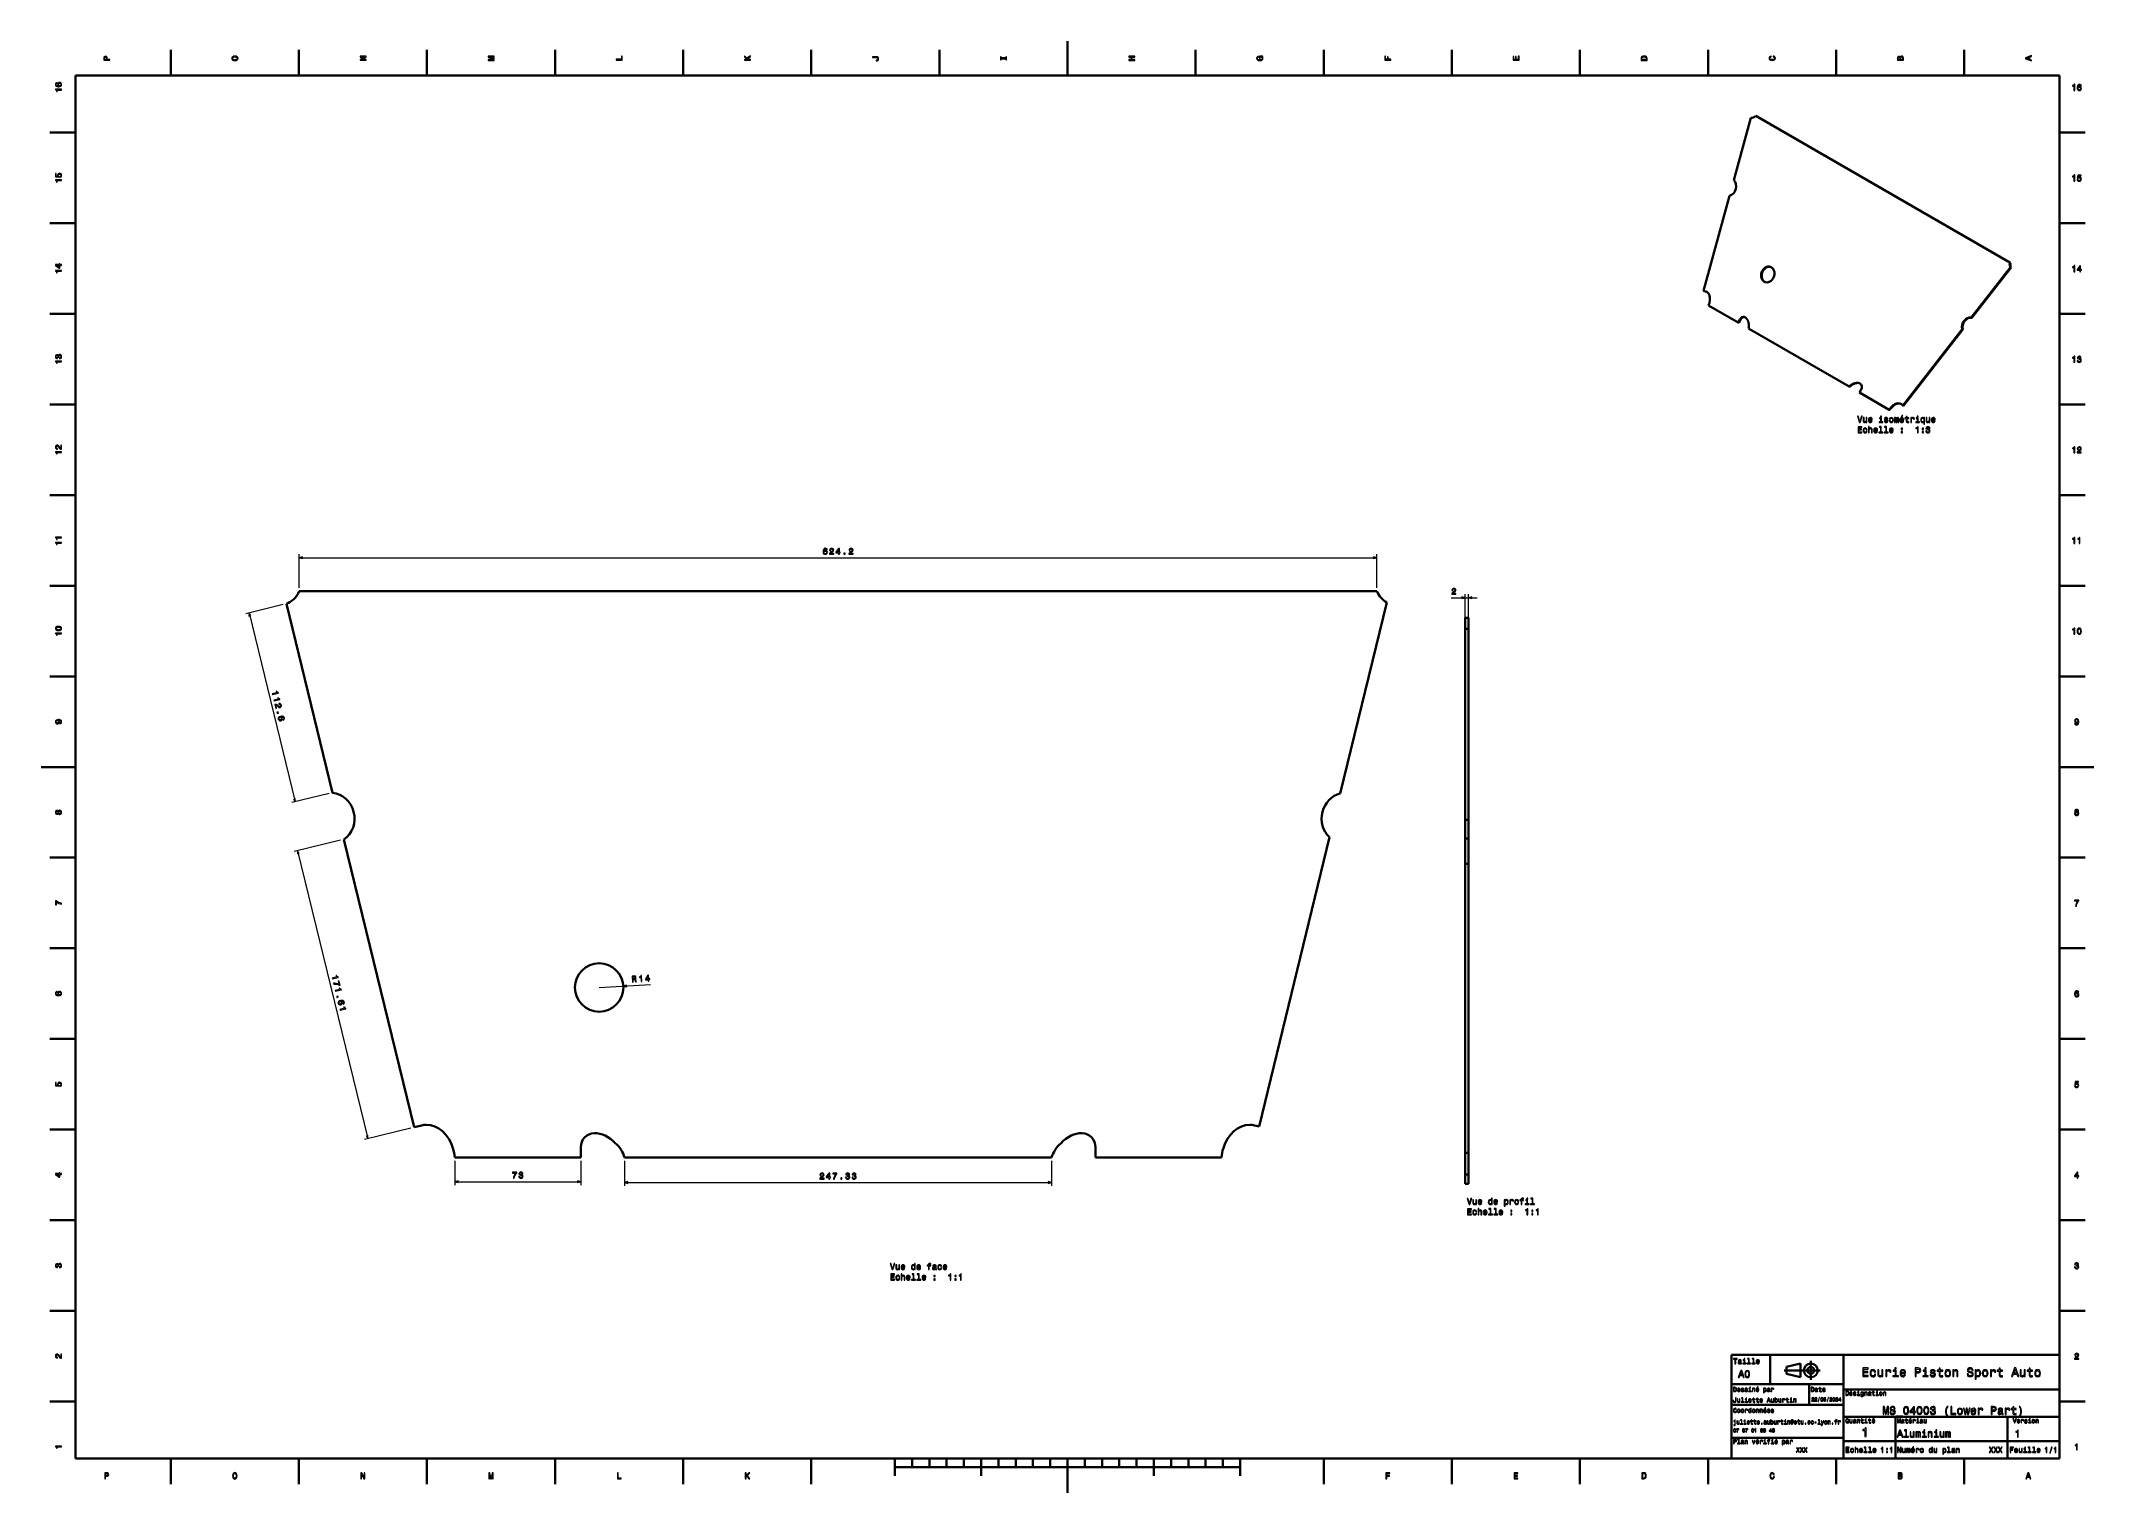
# Model space of a CAD drawing. Extents: x 0 to 1189, y 0 to 841.
import ezdxf

# ---------------------------------------------------------------- set-up
doc = ezdxf.new("R2010")
doc.units = 0

msp = doc.modelspace()

# ---------------------------------------------------------------- linework, layer by layer
at = {"color": 7, "lineweight": 35, "ltscale": 0.375}
for p, q in [((75.099998, 821), (75.099998, 836)), ((149.300003, 821), (149.300003, 836)), ((223.5, 821), (223.5, 836)), ((297.700012, 821), (297.700012, 836)), ((371.899994, 821), (371.899994, 836)), ((446.100006, 821), (446.100006, 836)), ((520.299988, 821), (520.299988, 836)), ((668.700012, 821), (668.700012, 836)), ((742.900024, 821), (742.900024, 836)), ((817.099976, 821), (817.099976, 836)), ((891.299988, 821), (891.299988, 836)), ((965.5, 821), (965.5, 836)), ((1039.699951, 821), (1039.699951, 836)), ((1113.900024, 821), (1113.900024, 836)), ((20, 788), (5, 788)), ((1169, 788), (1184, 788)), ((20, 735.5), (5, 735.5)), ((1169, 735.5), (1184, 735.5)), ((20, 683), (5, 683)), ((1169, 683), (1184, 683)), ((20, 630.5), (5, 630.5)), ((1169, 630.5), (1184, 630.5)), ((20, 578), (5, 578)), ((1169, 578), (1184, 578)), ((20, 525.5), (5, 525.5)), ((1169, 525.5), (1184, 525.5)), ((20, 473), (5, 473)), ((1169, 473), (1184, 473)), ((20, 368), (5, 368)), ((1169, 368), (1184, 368)), ((20, 315.5), (5, 315.5)), ((1169, 315.5), (1184, 315.5)), ((20, 263), (5, 263)), ((1169, 263), (1184, 263)), ((20, 210.5), (5, 210.5)), ((1169, 210.5), (1184, 210.5)), ((20, 158), (5, 158)), ((1169, 158), (1184, 158)), ((20, 105.5), (5, 105.5)), ((1169, 105.5), (1184, 105.5)), ((20, 53), (5, 53)), ((1169, 53), (1184, 53)), ((75.099998, 20), (75.099998, 5)), ((149.300003, 20), (149.300003, 5)), ((223.5, 20), (223.5, 5)), ((297.700012, 20), (297.700012, 5)), ((371.899994, 20), (371.899994, 5)), ((446.100006, 20), (446.100006, 5)), ((742.900024, 20), (742.900024, 5)), ((817.099976, 20), (817.099976, 5)), ((891.299988, 20), (891.299988, 5)), ((965.5, 20), (965.5, 5)), ((1039.699951, 20), (1039.699951, 5)), ((1113.900024, 20), (1113.900024, 5))]:
    msp.add_line(p, q, dxfattribs=at)
at = {"color": 7, "lineweight": 35}
for p, q in [((594.5, 821), (594.5, 841)), ((1169, 821), (20, 821)), ((20, 821), (20, 20)), ((1169, 20), (1169, 821)), ((1140.212524, 712.721313), (993.086304, 797.664612)), ((1140.579468, 712.591675), (993.453308, 797.534973)), ((990.255066, 796.517029), (980.364319, 760.361816)), ((977.914001, 751.404724), (962.840332, 696.303528)), ((1117.890991, 680.810425), (1140.600708, 710.013489)), ((1118.258057, 680.680786), (1140.967773, 709.88385)), ((988.989624, 674.505615), (1047.286499, 640.8479)), ((1078.253174, 629.839111), (1112.666504, 674.092102)), ((1078.620239, 629.709473), (1113.033569, 673.962463)), ((142.08197, 515.029175), (168.764099, 405.632568)), ((773.735291, 522.299255), (149.53186, 522.299255)), ((752.486694, 405.239807), (779.454895, 515.809326)), ((824.785217, 389.939667), (824.785217, 500.509186)), ((826.785217, 389.939667), (826.785217, 500.509186)), ((20, 420.5), (0, 420.5)), ((1169, 420.5), (1189, 420.5)), ((175.374298, 378.53064), (216.0383, 211.808228)), ((705.416138, 212.250366), (746.282471, 379.80249)), ((824.785217, 196.950226), (824.785217, 364.50235)), ((826.785217, 196.950226), (826.785217, 364.50235)), ((239.61264, 194.299255), (312.616486, 194.299255)), ((337.967194, 194.299255), (585.299927, 194.299255)), ((610.650635, 194.299255), (683.654541, 194.299255)), ((979, 20), (979, 80)), ((979, 80), (1169, 80)), ((1044, 20), (1044, 80)), ((1169, 80), (1169, 20)), ((979, 63), (1044, 63)), ((1009.5, 71), (1030.5, 71)), ((1044, 60), (1169, 60)), ((979, 51), (1044, 51)), ((1044, 44), (1169, 44)), ((1139, 20), (1139, 44)), ((979, 32), (1044, 32)), ((1044, 30), (1169, 30)), ((20, 20), (1169, 20)), ((494.5, 15), (694.5, 15)), ((594.5, 20), (594.5, 0)), ((979, 20), (1169, 20))]:
    msp.add_line(p, q, dxfattribs=at)
at = {"color": 7, "lineweight": 35, "ltscale": 0.009731}
msp.add_line((993.086304, 797.664612), (993.453308, 797.534973), dxfattribs=at)
at = {"color": 7, "lineweight": 35, "ltscale": 0.009729}
for p, q in [((1140.579468, 712.591675), (1140.212524, 712.721313)), ((1070.468994, 627.463501), (1070.835938, 627.333862))]:
    msp.add_line(p, q, dxfattribs=at)
at = {"color": 7, "lineweight": 35, "ltscale": 0.009732}
for p, q in [((1140.600708, 710.013489), (1140.967773, 709.88385)), ((962.840332, 696.303528), (963.207397, 696.173889)), ((983.014404, 677.955383), (983.38147, 677.825745)), ((1114.248779, 678.875671), (1113.881714, 679.00531)), ((1117.890991, 680.810425), (1118.258057, 680.680786)), ((1112.666504, 674.092102), (1113.033569, 673.962463)), ((1050.180786, 642.470215), (1049.813721, 642.599854)), ((1047.286499, 640.8479), (1047.653564, 640.718262)), ((1071.894775, 628.785339), (1071.52771, 628.914978)), ((1078.620239, 629.709473), (1078.253174, 629.839111))]:
    msp.add_line(p, q, dxfattribs=at)
at = {"color": 7, "lineweight": 35, "ltscale": 0.031128}
for p, q in [((964.052734, 696.019958), (962.840332, 696.303528)), ((964.4198, 695.89032), (963.207397, 696.173889))]:
    msp.add_line(p, q, dxfattribs=at)
at = {"color": 7, "lineweight": 13, "ltscale": 0.009732}
for p, q in [((964.052734, 696.019958), (964.4198, 695.89032)), ((983.885254, 679.705933), (984.252319, 679.576294))]:
    msp.add_line(p, q, dxfattribs=at)
at = {"color": 7, "lineweight": 35, "ltscale": 0.002045}
msp.add_line((964.499146, 695.870361), (964.4198, 695.89032), dxfattribs=at)
at = {"color": 7, "lineweight": 35, "ltscale": 0.496728}
msp.add_line((965.807251, 687.889954), (983.014404, 677.955383), dxfattribs=at)
at = {"color": 7, "lineweight": 35, "ltscale": 0.048858}
for p, q in [((983.884888, 679.705139), (983.014404, 677.955383)), ((1054.132202, 639.147827), (1053.261719, 637.398071))]:
    msp.add_line(p, q, dxfattribs=at)
at = {"color": 7, "lineweight": 35, "ltscale": 0.04888}
msp.add_line((984.252319, 679.576294), (983.38147, 677.825745), dxfattribs=at)
at = {"color": 7, "lineweight": 35, "ltscale": 2.2e-05}
for p, q in [((983.884888, 679.705139), (983.885254, 679.705933)), ((1054.132202, 639.147827), (1054.132568, 639.148621))]:
    msp.add_line(p, q, dxfattribs=at)
at = {"color": 7, "lineweight": 35, "ltscale": 0.496731}
msp.add_line((1053.261719, 637.398071), (1070.468994, 627.463501), dxfattribs=at)
at = {"color": 7, "lineweight": 35, "ltscale": 0.019117}
msp.add_line((1077.724487, 630.391602), (1078.253174, 629.839111), dxfattribs=at)
at = {"color": 7, "lineweight": 13, "ltscale": 0.484958}
for p, q in [((149.53186, 524.299255), (149.53186, 543.697571)), ((773.735291, 524.299255), (773.735291, 543.697571))]:
    msp.add_line(p, q, dxfattribs=at)
at = {"color": 7, "lineweight": 13}
for p, q in [((149.53186, 541.697571), (773.735291, 541.697571)), ((140.138947, 514.555298), (118.512054, 509.280396)), ((120.455109, 509.754333), (147.137207, 400.357727)), ((166.821045, 405.15863), (145.194183, 399.883789)), ((173.431274, 378.056702), (146.64743, 371.524048)), ((148.590485, 371.997986), (189.254486, 205.275635)), ((323.245361, 292.775269), (353.003174, 294.50592)), ((214.095261, 211.334351), (187.311432, 204.801697)), ((239.61264, 180.297363), (312.616486, 180.297363)), ((337.967194, 179.839844), (585.299927, 179.839844))]:
    msp.add_line(p, q, dxfattribs=at)
at = {"color": 7, "lineweight": 13, "ltscale": 0.3759}
msp.add_line((816.749207, 518.533936), (831.785217, 518.533936), dxfattribs=at)
at = {"color": 7, "lineweight": 13, "ltscale": 0.450619}
for p, q in [((824.785217, 502.509186), (824.785217, 520.533936)), ((826.785217, 502.509186), (826.785217, 520.533936))]:
    msp.add_line(p, q, dxfattribs=at)
at = {"color": 7, "lineweight": 35, "ltscale": 0.05}
for p, q in [((826.785217, 506.999115), (824.785217, 506.999115)), ((824.785217, 500.509186), (826.785217, 500.509186)), ((824.785217, 389.939667), (826.785217, 389.939667)), ((826.785217, 379.174164), (824.785217, 379.174164)), ((824.785217, 364.50235), (826.785217, 364.50235)), ((826.785217, 196.950226), (824.785217, 196.950226)), ((826.785217, 184.38913), (824.785217, 184.38913)), ((824.785217, 178.999115), (826.785217, 178.999115))]:
    msp.add_line(p, q, dxfattribs=at)
at = {"color": 7, "lineweight": 35, "ltscale": 0.162248}
for p, q in [((824.785217, 506.999115), (824.785217, 500.509186)), ((826.785217, 500.509186), (826.785217, 506.999115))]:
    msp.add_line(p, q, dxfattribs=at)
at = {"color": 7, "lineweight": 35, "ltscale": 0.269138}
for p, q in [((824.785217, 389.939667), (824.785217, 379.174164)), ((826.785217, 379.174164), (826.785217, 389.939667))]:
    msp.add_line(p, q, dxfattribs=at)
at = {"color": 7, "lineweight": 35, "ltscale": 0.366795}
for p, q in [((824.785217, 379.174164), (824.785217, 364.50235)), ((826.785217, 379.174164), (826.785217, 364.50235))]:
    msp.add_line(p, q, dxfattribs=at)
at = {"color": 7, "lineweight": 35, "ltscale": 0.114799}
msp.add_line((220.499481, 212.896362), (216.0383, 211.808228), dxfattribs=at)
at = {"color": 7, "lineweight": 35, "ltscale": 0.068152}
msp.add_line((702.7677, 212.896362), (705.416138, 212.250366), dxfattribs=at)
at = {"color": 7, "lineweight": 13, "ltscale": 0.350047}
for p, q in [((239.61264, 192.299255), (239.61264, 178.297363)), ((312.616486, 192.299255), (312.616486, 178.297363))]:
    msp.add_line(p, q, dxfattribs=at)
at = {"color": 7, "lineweight": 35, "ltscale": 6.4e-05}
for p, q in [((312.616486, 200.18457), (312.616486, 200.187134)), ((610.650635, 200.18457), (610.650635, 200.187134))]:
    msp.add_line(p, q, dxfattribs=at)
at = {"color": 7, "lineweight": 35, "ltscale": 0.147133}
for p, q in [((312.616486, 200.18457), (312.616486, 194.299255)), ((610.650635, 200.18457), (610.650635, 194.299255))]:
    msp.add_line(p, q, dxfattribs=at)
at = {"color": 7, "lineweight": 13, "ltscale": 0.361485}
for p, q in [((337.967194, 192.299255), (337.967194, 177.839844)), ((585.299927, 192.299255), (585.299927, 177.839844))]:
    msp.add_line(p, q, dxfattribs=at)
at = {"color": 7, "lineweight": 35, "ltscale": 0.314026}
msp.add_line((824.785217, 196.950226), (824.785217, 184.389191), dxfattribs=at)
at = {"color": 7, "lineweight": 35, "ltscale": 0.314035}
msp.add_line((826.785217, 196.950531), (826.785217, 184.38913), dxfattribs=at)
at = {"color": 7, "lineweight": 35, "ltscale": 0.134752}
msp.add_line((824.785217, 184.389191), (824.785217, 178.999115), dxfattribs=at)
at = {"color": 7, "lineweight": 35, "ltscale": 0.13475}
msp.add_line((826.785217, 178.999115), (826.785217, 184.38913), dxfattribs=at)
at = {"color": 7, "lineweight": 35, "ltscale": 0.425}
msp.add_line((1001.5, 63), (1001.5, 80), dxfattribs=at)
at = {"color": 7, "lineweight": 35, "ltscale": 0.206155}
for p, q in [((1011, 73), (1019, 75)), ((1019, 67), (1011, 69))]:
    msp.add_line(p, q, dxfattribs=at)
at = {"color": 7, "lineweight": 35, "ltscale": 0.1}
msp.add_line((1011, 69), (1011, 73), dxfattribs=at)
at = {"color": 7, "lineweight": 35, "ltscale": 0.2}
msp.add_line((1019, 75), (1019, 67), dxfattribs=at)
at = {"color": 7, "lineweight": 35, "ltscale": 0.275}
msp.add_line((1025, 65.5), (1025, 76.5), dxfattribs=at)
at = {"color": 7, "lineweight": 35, "ltscale": 0.3}
msp.add_line((1024, 51), (1024, 63), dxfattribs=at)
at = {"color": 7, "lineweight": 35, "ltscale": 0.35}
msp.add_line((1074, 30), (1074, 44), dxfattribs=at)
at = {"color": 7, "lineweight": 35, "ltscale": 0.25}
for p, q in [((1074, 20), (1074, 30)), ((494.5, 20), (494.5, 10)), ((544.5, 20), (544.5, 10)), ((644.5, 20), (644.5, 10)), ((694.5, 20), (694.5, 10))]:
    msp.add_line(p, q, dxfattribs=at)
at = {"color": 7, "lineweight": 35, "ltscale": 0.125}
for p, q in [((504.5, 20), (504.5, 15)), ((514.5, 20), (514.5, 15)), ((524.5, 20), (524.5, 15)), ((534.5, 20), (534.5, 15)), ((554.5, 20), (554.5, 15)), ((564.5, 20), (564.5, 15)), ((574.5, 20), (574.5, 15)), ((584.5, 20), (584.5, 15)), ((604.5, 20), (604.5, 15)), ((614.5, 20), (614.5, 15)), ((624.5, 20), (624.5, 15)), ((634.5, 20), (634.5, 15)), ((654.5, 20), (654.5, 15)), ((664.5, 20), (664.5, 15)), ((674.5, 20), (674.5, 15)), ((684.5, 20), (684.5, 15))]:
    msp.add_line(p, q, dxfattribs=at)
at = {"color": 7, "lineweight": 13}
for points in [[(410.833221, 829.90564), (410.833221, 830.369629), (409.587555, 830.369629), (409.143738, 830.783142), (410.833221, 831.958191), (410.833221, 832.523071), (408.805847, 831.110962), (407.333221, 832.482727), (407.333221, 831.867432), (408.952087, 830.369629), (407.333221, 830.369629), (407.333221, 829.90564)], [(1003.132019, 831.817017), (1003.555664, 831.716125), (1003.858215, 831.549744), (1004.044861, 831.317749), (1004.105347, 831.04541), (1004.014587, 830.71759), (1003.742249, 830.460388), (1003.298462, 830.28894), (1002.683167, 830.233459), (1002.072937, 830.28894), (1001.624084, 830.455322), (1001.351746, 830.712524), (1001.25592, 831.04541), (1001.306335, 831.287476), (1001.447571, 831.494263), (1001.6745, 831.65564), (1001.987183, 831.766602), (1001.987183, 832.245667), (1001.508118, 832.09436), (1001.144958, 831.832153), (1000.91803, 831.47406), (1000.837341, 831.04541), (1000.96344, 830.510803), (1001.316467, 830.102295), (1001.896423, 829.840088), (1002.683167, 829.749268), (1003.46991, 829.840088), (1004.049866, 830.102295), (1004.407959, 830.510803), (1004.528992, 831.04541), (1004.433167, 831.514404), (1004.165894, 831.892639), (1003.727112, 832.159973), (1003.132019, 832.301147)], [(1152.833252, 829.466858), (1152.833252, 829.930847), (1151.804443, 830.299011), (1151.804443, 831.695984), (1152.833252, 832.064148), (1152.833252, 832.538208), (1149.328247, 831.257202), (1149.328247, 830.742798)], [(39.833214, 829.935913), (39.833214, 830.399841), (38.355549, 830.399841), (38.355549, 830.914246), (38.330334, 831.433716), (38.15382, 831.84729), (37.810879, 832.114563), (37.341858, 832.205322), (36.908142, 832.134705), (36.59042, 831.932983), (36.398777, 831.600159), (36.333214, 831.14624), (36.333214, 829.935913)], [(36.761887, 831.020203), (36.792149, 831.322754), (36.88797, 831.544678), (37.064484, 831.675781), (37.341858, 831.721191), (37.634365, 831.670776), (37.810879, 831.534607), (37.901657, 831.302612), (37.926872, 830.984863), (37.926872, 830.399841), (36.761887, 830.399841)], [(112.283211, 829.703918), (113.069954, 829.794678), (113.649925, 830.056946), (114.007996, 830.465454), (114.129036, 831), (114.007996, 831.529541), (113.649925, 831.943115), (113.069954, 832.200317), (112.283211, 832.296143), (111.501511, 832.200317), (111.183784, 832.089355), (110.921539, 831.943115), (110.563469, 831.529541), (110.472694, 831.277405), (110.437393, 831), (110.563469, 830.460388), (110.916496, 830.05188), (111.496468, 829.794678)], [(112.283211, 830.188049), (111.672981, 830.24353), (111.224136, 830.409973), (110.951797, 830.667175), (110.85598, 831), (110.951797, 831.32782), (111.229179, 831.585022), (111.678024, 831.751465), (112.283211, 831.811951), (112.89344, 831.751465), (113.342285, 831.585022), (113.614624, 831.32782), (113.705399, 831), (113.614624, 830.667175), (113.342285, 830.409973), (112.898483, 830.24353)], [(188.2332, 829.850159), (188.2332, 830.268738), (185.363602, 830.268738), (188.2332, 831.610229), (188.2332, 832.149841), (184.7332, 832.149841), (184.7332, 831.726257), (187.602798, 831.726257), (184.7332, 830.399841), (184.7332, 829.850159)], [(262.433228, 829.739197), (262.433228, 830.127502), (259.255981, 830.127502), (262.433228, 830.783142), (262.433228, 831.216858), (259.255981, 831.867432), (262.433228, 831.867432), (262.433228, 832.260803), (258.933228, 832.260803), (258.933228, 831.645569), (262.019684, 831), (258.933228, 830.359497), (258.933228, 829.739197)], [(336.633209, 829.976257), (336.633209, 832.225525), (336.209564, 832.225525), (336.209564, 830.440186), (333.133209, 830.440186), (333.133209, 829.976257)], [(483.873291, 831.403442), (484.24649, 831.368164), (484.503693, 831.262268), (484.660034, 831.04541), (484.705414, 830.712524), (484.660034, 830.384705), (484.513794, 830.167847), (484.256592, 830.041809), (483.883392, 830.00647), (483.631226, 830.016602), (483.631226, 829.562683), (483.888428, 829.552612), (484.448212, 829.613098), (484.836548, 829.819885), (485.053406, 830.177979), (485.129059, 830.70752), (485.053406, 831.231995), (484.836548, 831.590088), (484.453278, 831.796814), (483.893463, 831.862427), (481.533234, 831.862427), (481.533234, 831.403442)], [(558.80957, 830.768005), (558.80957, 830.122498), (559.233215, 830.122498), (559.233215, 831.877502), (558.80957, 831.877502), (558.80957, 831.231995), (556.15686, 831.231995), (556.15686, 831.877502), (555.733215, 831.877502), (555.733215, 830.122498), (556.15686, 830.122498), (556.15686, 830.768005)], [(633.433167, 829.829956), (633.433167, 830.299011), (631.789063, 830.299011), (631.789063, 831.700989), (633.433167, 831.700989), (633.433167, 832.164978), (629.933167, 832.164978), (629.933167, 831.700989), (631.360413, 831.700989), (631.360413, 830.299011), (629.933167, 830.299011), (629.933167, 829.829956)], [(707.164185, 831.922913), (707.633179, 832.008667), (707.633179, 832.260803), (705.741943, 832.260803), (705.741943, 830.984863), (706.170654, 830.984863), (706.170654, 831.771606), (706.200928, 831.771606), (706.664856, 831.711121), (707.007813, 831.549744), (707.22467, 831.302612), (707.295288, 830.994934), (707.204529, 830.652039), (706.93219, 830.384705), (706.483337, 830.213257), (705.868042, 830.152771), (705.257813, 830.208191), (704.80896, 830.3797), (704.536621, 830.652039), (704.440796, 831.020203), (704.491272, 831.272339), (704.632446, 831.479126), (704.869507, 831.630432), (705.187195, 831.716125), (705.187195, 832.215454), (704.703064, 832.08429), (704.339966, 831.837158), (704.118042, 831.489197), (704.037354, 831.050415), (704.163452, 830.475525), (704.531616, 830.041809), (705.111572, 829.764404), (705.883179, 829.668579), (706.659851, 829.764404), (707.239807, 830.041809), (707.607971, 830.450317), (707.729004, 830.964722), (707.68866, 831.252197), (707.587769, 831.509399), (707.411255, 831.731262)], [(781.833191, 829.966125), (781.833191, 830.435181), (780.224426, 830.435181), (780.224426, 831.907776), (779.805786, 831.907776), (779.805786, 830.435181), (778.756836, 830.435181), (778.756836, 832.245667), (778.333191, 832.245667), (778.333191, 829.966125)], [(856.033203, 829.940918), (856.033203, 832.159973), (855.609558, 832.159973), (855.609558, 830.404907), (854.424438, 830.404907), (854.424438, 831.968323), (854.005798, 831.968323), (854.005798, 830.404907), (852.956848, 830.404907), (852.956848, 832.119629), (852.533203, 832.119629), (852.533203, 829.940918)], [(926.733215, 830.994934), (926.733215, 829.829956), (930.233215, 829.829956), (930.233215, 830.994934), (930.122253, 831.544678), (929.784363, 831.953186), (929.23468, 832.205322), (928.483215, 832.296143), (927.716675, 832.215454), (927.414063, 832.114563), (927.171997, 831.973328), (926.844177, 831.564819), (926.763489, 831.297546)], [(927.151794, 830.959656), (927.227478, 831.342957), (927.459412, 831.605164), (927.872986, 831.761536), (928.483215, 831.811951), (929.073303, 831.75647), (929.486816, 831.600159), (929.733948, 831.332886), (929.814636, 830.959656), (929.814636, 830.299011), (927.151794, 830.299011)], [(1076.742065, 831.630432), (1076.449585, 831.983459), (1076.25293, 832.074219), (1076.010864, 832.104492), (1075.632568, 832.03894), (1075.360229, 831.842224), (1075.193848, 831.524475), (1075.133301, 831.080688), (1075.133301, 829.835022), (1078.633301, 829.835022), (1078.633301, 831.151306), (1078.562744, 831.6203), (1078.355957, 831.968323), (1078.028076, 832.185181), (1077.584351, 832.260803), (1077.286743, 832.215454), (1077.039673, 832.09436), (1076.858032, 831.897705)], [(1076.585693, 830.984863), (1076.585693, 830.299011), (1075.55188, 830.299011), (1075.55188, 831.025208), (1075.582153, 831.297546), (1075.672974, 831.489197), (1075.829224, 831.605164), (1076.061279, 831.645569), (1076.293213, 831.600159), (1076.45459, 831.479126), (1076.555542, 831.272339)], [(1078.214722, 831.095825), (1078.214722, 830.299011), (1077.009399, 830.299011), (1077.009399, 831.050415), (1077.044678, 831.368164), (1077.150635, 831.595093), (1077.332153, 831.731262), (1077.59436, 831.776672), (1077.871826, 831.731262), (1078.063477, 831.605164), (1078.179443, 831.393372)], [(1151.375732, 830.460388), (1149.83252, 831), (1151.375732, 831.539612)], [(9.276297, 816.978394), (8.867795, 816.882568), (8.565202, 816.660706), (8.373559, 816.317749), (8.307997, 815.873962), (8.3433, 815.576355), (8.43912, 815.319153), (8.595461, 815.092224), (8.817363, 814.900574), (9.09474, 814.749268), (9.432636, 814.638367), (9.831052, 814.567749), (10.279899, 814.547546), (10.996037, 814.628235), (11.51549, 814.875366), (11.82817, 815.273804), (11.934077, 815.818481), (11.8433, 816.307678), (11.606268, 816.680847), (11.233069, 816.922913), (10.759006, 817.008667), (10.279899, 816.922913), (9.911743, 816.690918), (9.679755, 816.332886), (9.599063, 815.889038), (9.699927, 815.409973), (9.987391, 815.05188), (9.432636, 815.127563), (9.034222, 815.28894), (8.79719, 815.536011), (8.716498, 815.878967), (8.756845, 816.131165), (8.862752, 816.322754), (9.039265, 816.448853), (9.276297, 816.514404)], [(11.833213, 812.641235), (11.833213, 813.100159), (8.307997, 813.100159), (8.307997, 812.757202), (8.615634, 812.666443), (8.822406, 812.484863), (8.943443, 812.20752), (8.983789, 811.824219), (9.341859, 811.824219), (9.341859, 812.641235)], [(10.764049, 816.51947), (11.081772, 816.463989), (11.323847, 816.322754), (11.48523, 816.095825), (11.535663, 815.813416), (11.48523, 815.515869), (11.32889, 815.28894), (11.086815, 815.142639), (10.769092, 815.09729), (10.456412, 815.147705), (10.21938, 815.28894), (10.068084, 815.520935), (10.012608, 815.833557), (10.068084, 816.105896), (10.214337, 816.322754), (10.451368, 816.463989)], [(1177.391235, 812.416809), (1177.850098, 812.416809), (1177.850098, 815.942017), (1177.507202, 815.942017), (1177.416382, 815.634399), (1177.234863, 815.427612), (1176.95752, 815.30658), (1176.574219, 815.266235), (1176.574219, 814.908142), (1177.391235, 814.908142)], [(1181.728394, 814.973755), (1181.632568, 815.382202), (1181.410645, 815.684814), (1181.067749, 815.876465), (1180.623901, 815.942017), (1180.326416, 815.906738), (1180.069214, 815.810913), (1179.842285, 815.654541), (1179.650635, 815.432678), (1179.499268, 815.155273), (1179.388306, 814.817383), (1179.317749, 814.418945), (1179.297607, 813.970093), (1179.378296, 813.253967), (1179.625366, 812.734558), (1180.023804, 812.421875), (1180.568481, 812.315918), (1181.057617, 812.406738), (1181.430908, 812.643738), (1181.672974, 813.016968), (1181.758667, 813.491028), (1181.672974, 813.970093), (1181.440918, 814.338257), (1181.082886, 814.570251), (1180.639038, 814.65094), (1180.159912, 814.55011), (1179.80188, 814.262634), (1179.877563, 814.817383), (1180.03894, 815.21582), (1180.286011, 815.45282), (1180.629028, 815.533508), (1180.881104, 815.493164), (1181.072754, 815.387268), (1181.198853, 815.210754), (1181.264404, 814.973755)], [(1181.269409, 813.485962), (1181.213989, 813.168274), (1181.072754, 812.926147), (1180.845825, 812.764771), (1180.563354, 812.714355), (1180.265869, 812.764771), (1180.03894, 812.921143), (1179.8927, 813.163208), (1179.84729, 813.480957), (1179.897705, 813.79364), (1180.03894, 814.03064), (1180.270874, 814.181946), (1180.583618, 814.237427), (1180.855957, 814.181946), (1181.072754, 814.035706), (1181.213989, 813.798645)], [(10.920389, 762.017334), (11.333934, 762.128235), (11.6567, 762.375366), (11.858429, 762.738464), (11.934077, 763.202454), (11.8433, 763.711853), (11.596181, 764.110229), (11.202809, 764.362427), (10.698487, 764.458252), (10.229466, 764.372498), (9.861311, 764.130432), (9.624279, 763.752197), (9.538545, 763.263), (9.599063, 762.884766), (9.76549, 762.592224), (8.822406, 762.733459), (8.822406, 764.266602), (8.408861, 764.266602), (8.408861, 762.395569), (10.26477, 762.118164), (10.26477, 762.521606), (10.027738, 762.814148), (9.942002, 763.187317), (9.997478, 763.510071), (10.158861, 763.757202), (10.405979, 763.913574), (10.723703, 763.969055), (11.041427, 763.913574), (11.288545, 763.752197), (11.444884, 763.505066), (11.50036, 763.187317), (11.465057, 762.920044), (11.349063, 762.713257), (11.167507, 762.561951), (10.920389, 762.486328)], [(1177.391235, 759.916809), (1177.850098, 759.916809), (1177.850098, 763.442017), (1177.507202, 763.442017), (1177.416382, 763.134399), (1177.234863, 762.927612), (1176.95752, 762.80658), (1176.574219, 762.766235), (1176.574219, 762.408142), (1177.391235, 762.408142)], [(1179.267334, 760.829651), (1179.378296, 760.416077), (1179.625366, 760.093323), (1179.988525, 759.891602), (1180.452515, 759.815918), (1180.961792, 759.906738), (1181.360229, 760.15387), (1181.612427, 760.547241), (1181.708252, 761.051514), (1181.622437, 761.520569), (1181.380371, 761.888733), (1181.002197, 762.125732), (1180.512939, 762.211487), (1180.134766, 762.15094), (1179.842285, 761.984558), (1179.983398, 762.927612), (1181.516602, 762.927612), (1181.516602, 763.341187), (1179.645508, 763.341187), (1179.368164, 761.485229), (1179.771606, 761.485229), (1180.064087, 761.72229), (1180.437378, 761.808044), (1180.760132, 761.752563), (1181.007202, 761.591187), (1181.163574, 761.344055), (1181.218994, 761.026306), (1181.163574, 760.708618), (1181.002197, 760.461487), (1180.755005, 760.305115), (1180.437378, 760.249634), (1180.170044, 760.284973), (1179.963257, 760.40094), (1179.812012, 760.58252), (1179.736328, 760.829651)], [(11.833213, 760.141235), (11.833213, 760.600159), (8.307997, 760.600159), (8.307997, 760.257202), (8.615634, 760.166443), (8.822406, 759.984863), (8.943443, 759.70752), (8.983789, 759.324219), (9.341859, 759.324219), (9.341859, 760.141235)], [(11.833213, 707.641235), (11.833213, 708.100159), (8.307997, 708.100159), (8.307997, 707.757202), (8.615634, 707.666443), (8.822406, 707.484863), (8.943443, 707.20752), (8.983789, 706.824219), (9.341859, 706.824219), (9.341859, 707.641235)], [(11.833213, 711.04541), (11.833213, 711.499268), (10.965778, 711.499268), (10.965778, 711.998596), (10.56232, 711.998596), (10.56232, 711.499268), (8.408861, 711.499268), (8.408861, 711.040344), (10.521974, 709.507202), (10.965777, 709.507202), (10.965778, 711.04541)], [(10.56232, 709.930847), (8.993876, 711.04541), (10.56232, 711.04541)], [(1177.391235, 707.416809), (1177.850098, 707.416809), (1177.850098, 710.942017), (1177.507202, 710.942017), (1177.416382, 710.634399), (1177.234863, 710.427612), (1176.95752, 710.30658), (1176.574219, 710.266235), (1176.574219, 709.908142), (1177.391235, 709.908142)], [(1180.79541, 707.416809), (1181.249268, 707.416809), (1181.249268, 708.284241), (1181.748535, 708.284241), (1181.748535, 708.687683), (1181.249268, 708.687683), (1181.249268, 710.841187), (1180.790405, 710.841187), (1179.257202, 708.728027), (1179.257202, 708.284241), (1180.79541, 708.284241)], [(1179.680908, 708.687683), (1180.79541, 710.256165), (1180.79541, 708.687683)], [(10.733789, 656.997131), (10.769092, 656.997131), (11.253242, 657.07782), (11.616354, 657.31488), (11.848343, 657.688049), (11.934077, 658.182312), (11.848343, 658.706787), (11.626441, 659.100159), (11.273415, 659.352295), (10.819525, 659.443115), (10.521974, 659.402771), (10.279899, 659.291809), (10.0933, 659.110229), (9.957132, 658.868164), (9.684798, 659.195984), (9.251081, 659.311951), (8.857709, 659.236328), (8.560158, 659.01947), (8.373559, 658.666443), (8.307997, 658.182312), (8.388688, 657.728394), (8.610591, 657.380432), (8.963616, 657.153442), (9.432636, 657.07782), (9.467939, 657.07782), (9.467939, 657.526672), (9.145173, 657.567017), (8.913184, 657.69812), (8.771974, 657.909973), (8.721541, 658.20752), (8.761888, 658.469727), (8.867795, 658.661377), (9.039265, 658.777405), (9.271254, 658.822754), (9.518372, 658.777405), (9.684798, 658.656372), (9.785663, 658.444519), (9.815922, 658.157043), (9.810879, 657.960388), (10.209293, 657.960388), (10.199207, 658.20752), (10.244596, 658.525208), (10.365634, 658.762268), (10.56232, 658.903442), (10.819524, 658.953918), (11.112032, 658.898438), (11.32889, 658.752197), (11.465057, 658.520203), (11.510447, 658.212524), (11.460014, 657.894836), (11.308718, 657.662842), (11.066643, 657.516602), (10.733789, 657.461121)], [(11.833213, 655.141235), (11.833213, 655.600159), (8.307997, 655.600159), (8.307997, 655.257202), (8.615634, 655.166443), (8.822406, 654.984863), (8.943443, 654.70752), (8.983789, 654.324219), (9.341859, 654.324219), (9.341859, 655.141235)], [(1177.391235, 654.916809), (1177.850098, 654.916809), (1177.850098, 658.442017), (1177.507202, 658.442017), (1177.416382, 658.134399), (1177.234863, 657.927612), (1176.95752, 657.80658), (1176.574219, 657.766235), (1176.574219, 657.408142), (1177.391235, 657.408142)], [(1179.24707, 656.016235), (1179.24707, 655.980957), (1179.327881, 655.496765), (1179.564819, 655.133667), (1179.93811, 654.901672), (1180.432251, 654.815918), (1180.956787, 654.901672), (1181.350098, 655.123596), (1181.602295, 655.476624), (1181.693115, 655.930481), (1181.65271, 656.228027), (1181.541748, 656.470093), (1181.360229, 656.656738), (1181.118164, 656.792908), (1181.445923, 657.065247), (1181.562012, 657.498962), (1181.486328, 657.892334), (1181.269409, 658.18988), (1180.916382, 658.376465), (1180.432251, 658.442017), (1179.978394, 658.361328), (1179.630371, 658.139404), (1179.403442, 657.786377), (1179.327881, 657.317383), (1179.327881, 657.282104), (1179.776611, 657.282104), (1179.817017, 657.604858), (1179.94812, 657.836853), (1180.159912, 657.978027), (1180.45752, 658.028503), (1180.719727, 657.988159), (1180.911377, 657.882202), (1181.027344, 657.710754), (1181.072754, 657.47876), (1181.027344, 657.231628), (1180.906372, 657.065247), (1180.69458, 656.964355), (1180.407104, 656.934082), (1180.210327, 656.939148), (1180.210327, 656.54071), (1180.45752, 656.550842), (1180.775269, 656.505432), (1181.012207, 656.384399), (1181.153442, 656.187683), (1181.203857, 655.930481), (1181.148438, 655.638), (1181.002197, 655.421143), (1180.770142, 655.284973), (1180.462524, 655.239563), (1180.144775, 655.289978), (1179.912842, 655.441284), (1179.766602, 655.68335), (1179.71106, 656.016235)], [(1054.299561, 623.648926), (1053.422119, 620.668335), (1052.519287, 623.648926), (1052.040161, 623.648926), (1053.169922, 620.14386), (1053.674194, 620.14386), (1054.778687, 623.648926)], [(1057.502075, 622.852051), (1057.058228, 622.852051), (1057.058228, 621.288696), (1057.007813, 620.925537), (1056.861572, 620.66333), (1056.634644, 620.501953), (1056.337036, 620.451477), (1056.099976, 620.491821), (1055.94873, 620.612854), (1055.863037, 620.819641), (1055.842773, 621.112183), (1055.842773, 622.852051), (1055.399048, 622.852051), (1055.399048, 621.071838), (1055.414185, 620.713745), (1055.51001, 620.416199), (1055.80249, 620.14386), (1056.271484, 620.048035), (1056.523682, 620.083313), (1056.740479, 620.174133), (1056.927124, 620.330444), (1057.078369, 620.557434), (1057.078369, 620.14386), (1057.502075, 620.14386)], [(1058.838501, 621.369385), (1060.613647, 621.369385), (1060.618774, 621.576111), (1060.538086, 622.156128), (1060.316162, 622.589844), (1059.963135, 622.852051), (1059.494141, 622.947876), (1059.035156, 622.847046), (1058.682129, 622.564636), (1058.4552, 622.105652), (1058.374512, 621.500488), (1058.450195, 620.880188), (1058.677124, 620.42627), (1059.025146, 620.14386), (1059.479004, 620.048035), (1059.872314, 620.113586), (1060.195068, 620.285095), (1060.432129, 620.557434), (1060.568359, 620.920532), (1060.129517, 620.920532), (1060.038818, 620.718811), (1059.907715, 620.567505), (1059.534424, 620.446472), (1059.246948, 620.501953), (1059.030151, 620.678467), (1058.888916, 620.965881), (1058.838501, 621.354248)], [(1058.838501, 621.742554), (1058.893921, 622.090576), (1059.030151, 622.347778), (1059.236938, 622.504089), (1059.509277, 622.55957), (1059.776489, 622.504089), (1059.983276, 622.347778), (1060.109375, 622.090576), (1060.154785, 621.742554)], [(1065.878784, 620.517029), (1065.878784, 622.761292), (1064.739014, 622.761292), (1064.739014, 622.383057), (1065.435059, 622.383057), (1065.435059, 620.517029), (1064.527222, 620.517029), (1064.527222, 620.14386), (1066.796753, 620.14386), (1066.796753, 620.517029)], [(1065.893921, 623.764893), (1065.424927, 623.764893), (1065.424927, 623.260559), (1065.893921, 623.260559)], [(1068.884644, 621.722412), (1068.455933, 621.823242), (1068.138184, 621.93927), (1068.032349, 622.17627), (1068.0625, 622.342712), (1068.168457, 622.463745), (1068.339966, 622.539368), (1068.587036, 622.569641), (1068.824097, 622.539368), (1069.010742, 622.448608), (1069.131714, 622.312439), (1069.182129, 622.13092), (1069.615845, 622.13092), (1069.615845, 622.140991), (1069.540161, 622.468811), (1069.333496, 622.726013), (1069.010742, 622.88739), (1068.587036, 622.947876), (1068.158325, 622.88739), (1067.845703, 622.720947), (1067.649048, 622.473816), (1067.588501, 622.161133), (1067.633911, 621.858582), (1067.775146, 621.646729), (1068.00708, 621.495422), (1068.344971, 621.389526), (1068.839233, 621.268494), (1069.141846, 621.142395), (1069.222534, 621.041565), (1069.252808, 620.890259), (1069.207397, 620.703674), (1069.086304, 620.562439), (1068.889648, 620.47168), (1068.627441, 620.441406), (1068.349976, 620.47168), (1068.148315, 620.577576), (1068.012085, 620.749023), (1067.956665, 620.986084), (1067.527954, 620.986084), (1067.598633, 620.582642), (1067.805298, 620.2901), (1068.133179, 620.113586), (1068.587036, 620.048035), (1069.061157, 620.113586), (1069.409058, 620.2901), (1069.620972, 620.57251), (1069.696533, 620.940674), (1069.641113, 621.258423), (1069.484741, 621.475281), (1069.227539, 621.616455)], [(1070.463135, 621.495422), (1070.543823, 620.880188), (1070.775757, 620.42627), (1071.143921, 620.14386), (1071.638184, 620.048035), (1072.127441, 620.14386), (1072.495605, 620.421265), (1072.727539, 620.875122), (1072.813232, 621.495422), (1072.727539, 622.110718), (1072.495605, 622.569641), (1072.127441, 622.847046), (1071.638184, 622.947876), (1071.143921, 622.847046), (1070.775757, 622.564636), (1070.543823, 622.110718)], [(1070.916992, 621.500488), (1070.962402, 621.954407), (1071.103638, 622.282166), (1071.330566, 622.483948), (1071.638184, 622.554504), (1071.940796, 622.483948), (1072.167725, 622.287231), (1072.30896, 621.954407), (1072.359375, 621.500488), (1072.30896, 621.041565), (1072.167725, 620.708679), (1071.940796, 620.506958), (1071.638184, 620.441406), (1071.330566, 620.506958), (1071.103638, 620.708679), (1070.962402, 621.041565)], [(1073.453735, 620.14386), (1073.862305, 620.14386), (1073.862305, 621.954407), (1073.887451, 622.226685), (1073.963135, 622.423401), (1074.079102, 622.539368), (1074.230469, 622.584778), (1074.35144, 622.544434), (1074.432129, 622.443542), (1074.472534, 622.272095), (1074.487671, 622.045166), (1074.487671, 620.14386), (1074.870972, 620.14386), (1074.870972, 621.954407), (1074.896118, 622.22168), (1074.971802, 622.418335), (1075.092773, 622.539368), (1075.244141, 622.584778), (1075.365112, 622.544434), (1075.445801, 622.443542), (1075.496216, 622.045166), (1075.496216, 620.14386), (1075.904785, 620.14386), (1075.904785, 622.014893), (1075.879517, 622.403198), (1075.798828, 622.700806), (1075.637451, 622.882324), (1075.375244, 622.947876), (1075.067627, 622.847046), (1074.830566, 622.554504), (1074.643921, 622.84198), (1074.331299, 622.947876), (1074.043823, 622.847046), (1073.847168, 622.564636), (1073.847168, 622.852051), (1073.453735, 622.852051)], [(1077.054688, 621.369385), (1078.829834, 621.369385), (1078.834839, 621.576111), (1078.75415, 622.156128), (1078.532349, 622.589844), (1078.179321, 622.852051), (1077.710205, 622.947876), (1077.251343, 622.847046), (1076.898315, 622.564636), (1076.671387, 622.105652), (1076.590698, 621.500488), (1076.66626, 620.880188), (1076.893188, 620.42627), (1077.241211, 620.14386), (1077.695068, 620.048035), (1078.088501, 620.113586), (1078.411255, 620.285095), (1078.648315, 620.557434), (1078.784424, 620.920532), (1078.345703, 620.920532), (1078.254883, 620.718811), (1078.123779, 620.567505), (1077.75061, 620.446472), (1077.463135, 620.501953), (1077.246216, 620.678467), (1077.105103, 620.965881), (1077.054688, 621.354248)], [(1077.054688, 621.742554), (1077.110107, 622.090576), (1077.246216, 622.347778), (1077.453003, 622.504089), (1077.725342, 622.55957), (1077.992676, 622.504089), (1078.199463, 622.347778), (1078.325562, 622.090576), (1078.370972, 621.742554)], [(1077.362305, 623.220215), (1077.65979, 623.220215), (1078.36084, 624.077576), (1077.866577, 624.077576)], [(1080.297363, 622.383057), (1080.297363, 621.026428), (1080.327637, 620.587646), (1080.468872, 620.285095), (1080.751343, 620.108582), (1081.230469, 620.048035), (1081.754883, 620.073242), (1081.754883, 620.456543), (1081.371582, 620.42627), (1081.023682, 620.466614), (1080.837036, 620.592712), (1080.756348, 620.804504), (1080.741211, 621.102051), (1080.741211, 622.383057), (1081.754883, 622.383057), (1081.754883, 622.761292), (1080.741211, 622.761292), (1080.741211, 623.553101), (1080.297363, 623.553101), (1080.297363, 622.761292), (1079.530884, 622.761292), (1079.530884, 622.383057)], [(1082.904785, 620.14386), (1083.348633, 620.14386), (1083.348633, 621.692139), (1083.393921, 622.065308), (1083.530151, 622.332642), (1083.752075, 622.494019), (1084.049561, 622.5495), (1084.271484, 622.51416), (1084.437866, 622.41333), (1084.538818, 622.241821), (1084.574097, 622.009827), (1085.022949, 622.009827), (1084.962402, 622.418335), (1084.796021, 622.710876), (1084.518555, 622.88739), (1084.140381, 622.947876), (1083.883179, 622.907532), (1083.661255, 622.806702), (1083.4646, 622.635193), (1083.308228, 622.403198), (1083.308228, 622.852051), (1082.904785, 622.852051)], [(1087.130981, 620.517029), (1087.130981, 622.761292), (1085.991211, 622.761292), (1085.991211, 622.383057), (1086.687134, 622.383057), (1086.687134, 620.517029), (1085.779419, 620.517029), (1085.779419, 620.14386), (1088.048828, 620.14386), (1088.048828, 620.517029)], [(1087.146118, 623.764893), (1086.677124, 623.764893), (1086.677124, 623.260559), (1087.146118, 623.260559)], [(1090.474609, 622.433472), (1090.318359, 622.6604), (1090.141846, 622.821838), (1089.935059, 622.912598), (1089.697998, 622.947876), (1089.269287, 622.847046), (1088.936523, 622.564636), (1088.719604, 622.110718), (1088.643921, 621.500488), (1088.719604, 620.885193), (1088.936523, 620.431335), (1089.269287, 620.14386), (1089.697998, 620.048035), (1089.935059, 620.078308), (1090.136719, 620.164063), (1090.313232, 620.320374), (1090.474609, 620.557434), (1090.474609, 619.094849), (1090.918457, 619.094849), (1090.918457, 622.852051), (1090.474609, 622.852051)], [(1089.0979, 621.500488), (1089.143188, 621.949341), (1089.284424, 622.277161), (1089.496216, 622.478882), (1089.773682, 622.5495), (1090.066162, 622.478882), (1090.288086, 622.282166), (1090.419189, 621.954407), (1090.469604, 621.500488), (1090.419189, 621.041565), (1090.288086, 620.713745), (1090.066162, 620.512024), (1089.773682, 620.446472), (1089.496216, 620.512024), (1089.284424, 620.713745), (1089.143188, 621.04657)], [(1093.934326, 622.852051), (1093.490479, 622.852051), (1093.490479, 621.288696), (1093.440063, 620.925537), (1093.293823, 620.66333), (1093.066895, 620.501953), (1092.769287, 620.451477), (1092.532349, 620.491821), (1092.380981, 620.612854), (1092.295288, 620.819641), (1092.275146, 621.112183), (1092.275146, 622.852051), (1091.831299, 622.852051), (1091.831299, 621.071838), (1091.846436, 620.713745), (1091.942261, 620.416199), (1092.234741, 620.14386), (1092.703735, 620.048035), (1092.955933, 620.083313), (1093.172729, 620.174133), (1093.359375, 620.330444), (1093.51062, 620.557434), (1093.51062, 620.14386), (1093.934326, 620.14386)], [(1095.270752, 621.369385), (1097.046021, 621.369385), (1097.051025, 621.576111), (1096.970337, 622.156128), (1096.748413, 622.589844), (1096.395386, 622.852051), (1095.926392, 622.947876), (1095.467407, 622.847046), (1095.11438, 622.564636), (1094.887451, 622.105652), (1094.806763, 621.500488), (1094.882446, 620.880188), (1095.109375, 620.42627), (1095.457397, 620.14386), (1095.911255, 620.048035), (1096.304688, 620.113586), (1096.627441, 620.285095), (1096.86438, 620.557434), (1097.00061, 620.920532), (1096.561768, 620.920532), (1096.471069, 620.718811), (1096.339966, 620.567505), (1095.966675, 620.446472), (1095.679321, 620.501953), (1095.462402, 620.678467), (1095.321167, 620.965881), (1095.270752, 621.354248)], [(1095.270752, 621.742554), (1095.326294, 622.090576), (1095.462402, 622.347778), (1095.669189, 622.504089), (1095.941528, 622.55957), (1096.208862, 622.504089), (1096.415527, 622.347778), (1096.541626, 622.090576), (1096.587036, 621.742554)], [(11.833213, 604.537476), (11.833213, 606.943115), (11.399495, 606.943115), (11.399495, 605.041809), (11.162464, 605.147705), (10.965778, 605.329285), (10.607709, 605.889038), (10.456412, 606.186584), (10.239553, 606.51947), (9.987391, 606.75647), (9.689841, 606.892639), (9.351945, 606.943115), (8.928314, 606.857361), (8.595461, 606.6203), (8.383645, 606.257202), (8.307997, 605.788208), (8.393732, 605.304077), (8.630763, 604.935913), (9.009006, 604.698853), (9.508285, 604.618164), (9.57889, 604.618164), (9.57889, 605.077087), (9.538545, 605.077087), (9.195605, 605.122498), (8.943443, 605.258667), (8.782061, 605.475525), (8.726584, 605.763), (8.777017, 606.055481), (8.903098, 606.272339), (9.099784, 606.413574), (9.346902, 606.463989), (9.57889, 606.428711), (9.775576, 606.332886), (9.947046, 606.171509), (10.098343, 605.949585), (10.259726, 605.652039), (10.572406, 605.157776), (10.905259, 604.809814), (11.308718, 604.603027), (11.818084, 604.537476)], [(1052.363037, 614.097046), (1054.582031, 614.097046), (1054.582031, 614.520691), (1052.826904, 614.520691), (1052.826904, 615.705811), (1054.390381, 615.705811), (1054.390381, 616.124451), (1052.826904, 616.124451), (1052.826904, 617.173401), (1054.541626, 617.173401), (1054.541626, 617.597046), (1052.363037, 617.597046)], [(1057.138916, 615.907593), (1057.577637, 615.907593), (1057.486938, 616.311035), (1057.27002, 616.628723), (1056.932129, 616.825439), (1056.493408, 616.901062), (1056.009277, 616.800232), (1055.641113, 616.517822), (1055.409058, 616.058838), (1055.328369, 615.443604), (1055.404053, 614.833374), (1055.630981, 614.379456), (1055.989014, 614.097046), (1056.478271, 614.001221), (1056.911987, 614.076843), (1057.249878, 614.288696), (1057.481812, 614.621521), (1057.582764, 615.065369), (1057.159058, 615.065369), (1057.083496, 614.782898), (1056.942261, 614.571106), (1056.740479, 614.440002), (1056.493408, 614.399658), (1056.185791, 614.46521), (1055.963867, 614.666931), (1055.827637, 614.994751), (1055.782349, 615.45874), (1055.827637, 615.912598), (1055.968872, 616.240417), (1056.195801, 616.442139), (1056.493408, 616.512756), (1056.755615, 616.467346), (1056.952271, 616.351379), (1057.083496, 616.159729)], [(1058.450195, 614.097046), (1058.893921, 614.097046), (1058.893921, 615.660461), (1058.939331, 616.018494), (1059.085571, 616.280762), (1059.3125, 616.442139), (1059.615112, 616.502686), (1059.857178, 616.452209), (1060.008545, 616.31604), (1060.084229, 616.089111), (1060.109375, 615.786499), (1060.109375, 614.097046), (1060.553223, 614.097046), (1060.553223, 615.877319), (1060.532959, 616.235352), (1060.442261, 616.532898), (1060.144653, 616.805237), (1059.680664, 616.901062), (1059.428589, 616.865784), (1059.21167, 616.769958), (1059.030151, 616.618652), (1058.893921, 616.411865), (1058.893921, 617.718079), (1058.450195, 617.718079)], [(1061.874512, 615.322571), (1063.64978, 615.322571), (1063.654785, 615.529297), (1063.574097, 616.109314), (1063.352173, 616.54303), (1062.999146, 616.805237), (1062.530151, 616.901062), (1062.071167, 616.800232), (1061.71814, 616.517822), (1061.491211, 616.058838), (1061.410522, 615.453674), (1061.486206, 614.833374), (1061.713135, 614.379456), (1062.061157, 614.097046), (1062.515015, 614.001221), (1062.908325, 614.066772), (1063.231201, 614.238281), (1063.46814, 614.51062), (1063.60437, 614.873718), (1063.165527, 614.873718), (1063.074829, 614.671997), (1062.943726, 614.520691), (1062.570435, 614.399658), (1062.282959, 614.455139), (1062.066162, 614.631653), (1061.924927, 614.919067), (1061.874512, 615.307434)], [(1061.874512, 615.69574), (1061.929932, 616.043762), (1062.066162, 616.300964), (1062.272949, 616.457275), (1062.545288, 616.512756), (1062.8125, 616.457275), (1063.019287, 616.300964), (1063.145386, 616.043762), (1063.190796, 615.69574)], [(1065.404785, 617.34491), (1065.404785, 614.470215), (1064.491943, 614.470215), (1064.491943, 614.097046), (1066.756348, 614.097046), (1066.756348, 614.470215), (1065.848633, 614.470215), (1065.848633, 617.718079), (1064.708862, 617.718079), (1064.708862, 617.34491)], [(1068.440796, 617.34491), (1068.440796, 614.470215), (1067.527954, 614.470215), (1067.527954, 614.097046), (1069.792358, 614.097046), (1069.792358, 614.470215), (1068.884644, 614.470215), (1068.884644, 617.718079), (1067.744873, 617.718079), (1067.744873, 617.34491)], [(1070.982544, 615.322571), (1072.757813, 615.322571), (1072.762817, 615.529297), (1072.682129, 616.109314), (1072.460205, 616.54303), (1072.107178, 616.805237), (1071.638184, 616.901062), (1071.179321, 616.800232), (1070.826294, 616.517822), (1070.599243, 616.058838), (1070.518555, 615.453674), (1070.594238, 614.833374), (1070.821167, 614.379456), (1071.169189, 614.097046), (1071.623047, 614.001221), (1072.016479, 614.066772), (1072.339233, 614.238281), (1072.576294, 614.51062), (1072.712402, 614.873718), (1072.273682, 614.873718), (1072.182861, 614.671997), (1072.051758, 614.520691), (1071.678589, 614.399658), (1071.391113, 614.455139), (1071.174194, 614.631653), (1071.032959, 614.919067), (1070.982544, 615.307434)], [(1070.982544, 615.69574), (1071.038086, 616.043762), (1071.174194, 616.300964), (1071.380981, 616.457275), (1071.65332, 616.512756), (1071.920654, 616.457275), (1072.127441, 616.300964), (1072.253418, 616.043762), (1072.298828, 615.69574)], [(1077.362305, 616.053833), (1078.058228, 616.053833), (1078.058228, 616.805237), (1077.362305, 616.805237)], [(1077.362305, 614.097046), (1078.058228, 614.097046), (1078.058228, 614.848511), (1077.362305, 614.848511)], [(1086.727539, 614.097046), (1087.186523, 614.097046), (1087.186523, 617.622253), (1086.843506, 617.622253), (1086.752808, 617.314636), (1086.571167, 617.107849), (1086.293823, 616.986816), (1085.910522, 616.946472), (1085.910522, 616.588379), (1086.727539, 616.588379)], [(1089.506348, 616.053833), (1090.202271, 616.053833), (1090.202271, 616.805237), (1089.506348, 616.805237)], [(1089.506348, 614.097046), (1090.202271, 614.097046), (1090.202271, 614.848511), (1089.506348, 614.848511)], [(1091.619507, 615.196472), (1091.619507, 615.161194), (1091.700195, 614.677002), (1091.937134, 614.313904), (1092.310425, 614.081909), (1092.804688, 613.996155), (1093.329102, 614.081909), (1093.722534, 614.303833), (1093.974609, 614.65686), (1094.06543, 615.110718), (1094.025146, 615.408264), (1093.914185, 615.65033), (1093.732544, 615.836975), (1093.490479, 615.973145), (1093.818359, 616.245483), (1093.934326, 616.679199), (1093.858643, 617.072571), (1093.641846, 617.370117), (1093.288818, 617.556702), (1092.804688, 617.622253), (1092.350708, 617.541565), (1092.002808, 617.319641), (1091.775757, 616.966614), (1091.700195, 616.49762), (1091.700195, 616.462341), (1092.149048, 616.462341), (1092.189331, 616.785095), (1092.320435, 617.01709), (1092.532349, 617.158264), (1092.829834, 617.20874), (1093.092041, 617.168396), (1093.283691, 617.062439), (1093.39978, 616.890991), (1093.445068, 616.658997), (1093.39978, 616.411865), (1093.278687, 616.245483), (1093.066895, 616.144592), (1092.779419, 616.114319), (1092.582764, 616.119385), (1092.582764, 615.720947), (1092.829834, 615.731079), (1093.147583, 615.685669), (1093.384644, 615.564636), (1093.525757, 615.36792), (1093.576294, 615.110718), (1093.520752, 614.818237), (1093.374512, 614.601379), (1093.142578, 614.46521), (1092.834839, 614.4198), (1092.517212, 614.470215), (1092.285156, 614.621521), (1092.138916, 614.863586), (1092.083496, 615.196472)], [(11.833213, 602.641235), (11.833213, 603.100159), (8.307997, 603.100159), (8.307997, 602.757202), (8.615634, 602.666443), (8.822406, 602.484863), (8.943443, 602.20752), (8.983789, 601.824219), (9.341859, 601.824219), (9.341859, 602.641235)], [(1177.391235, 602.416809), (1177.850098, 602.416809), (1177.850098, 605.942017), (1177.507202, 605.942017), (1177.416382, 605.634399), (1177.234863, 605.427612), (1176.95752, 605.30658), (1176.574219, 605.266235), (1176.574219, 604.908142), (1177.391235, 604.908142)], [(1179.287476, 602.416809), (1181.693115, 602.416809), (1181.693115, 602.850525), (1179.791748, 602.850525), (1179.897705, 603.087585), (1180.079224, 603.284241), (1180.639038, 603.642334), (1180.936646, 603.79364), (1181.269409, 604.010498), (1181.50647, 604.262634), (1181.6427, 604.560181), (1181.693115, 604.898071), (1181.607422, 605.321716), (1181.370361, 605.654541), (1181.007202, 605.866394), (1180.538208, 605.942017), (1180.054077, 605.856262), (1179.685913, 605.619263), (1179.448853, 605.241028), (1179.368164, 604.74176), (1179.368164, 604.671143), (1179.827148, 604.671143), (1179.827148, 604.711487), (1179.872437, 605.054443), (1180.008667, 605.30658), (1180.225464, 605.467957), (1180.512939, 605.523438), (1180.805542, 605.473022), (1181.022339, 605.346924), (1181.163574, 605.150269), (1181.213989, 604.903137), (1181.178711, 604.671143), (1181.082886, 604.474426), (1180.921509, 604.302979), (1180.699585, 604.151672), (1180.401978, 603.990295), (1179.907837, 603.677612), (1179.559814, 603.344788), (1179.353027, 602.941284), (1179.287476, 602.431946)], [(11.833213, 553.177246), (11.833213, 553.636169), (8.307997, 553.636169), (8.307997, 553.293213), (8.615634, 553.202454), (8.822406, 553.020935), (8.943443, 552.74353), (8.983789, 552.360229), (9.341859, 552.360229), (9.341859, 553.177246)], [(11.833213, 550.141235), (11.833213, 550.600159), (8.307997, 550.600159), (8.307997, 550.257202), (8.615634, 550.166443), (8.822406, 549.984863), (8.943443, 549.70752), (8.983789, 549.324219), (9.341859, 549.324219), (9.341859, 550.141235)], [(455.371918, 546.254456), (455.276093, 546.663025), (455.054169, 546.965637), (454.711243, 547.157166), (454.267426, 547.222839), (453.969879, 547.187439), (453.712677, 547.091614), (453.485748, 546.935364), (453.294098, 546.71344), (453.142792, 546.436096), (453.03186, 546.098206), (452.961243, 545.699768), (452.941071, 545.250916), (453.021759, 544.534729), (453.26889, 544.01532), (453.667297, 543.702576), (454.211975, 543.596741), (454.701141, 543.687439), (455.074341, 543.9245), (455.316437, 544.297668), (455.402161, 544.77179), (455.316437, 545.250916), (455.084442, 545.61908), (454.726379, 545.851013), (454.282562, 545.931702), (453.803467, 545.830872), (453.445404, 545.543396), (453.521027, 546.098206), (453.682434, 546.496521), (453.929535, 546.733582), (454.272491, 546.81427), (454.524628, 546.773987), (454.716278, 546.66803), (454.842377, 546.491516), (454.907928, 546.254456)], [(456.666992, 543.697571), (459.072632, 543.697571), (459.072632, 544.131287), (457.171326, 544.131287), (457.277222, 544.368347), (457.458801, 544.565002), (458.018585, 544.923035), (458.316132, 545.074402), (458.648987, 545.291199), (458.886017, 545.543396), (459.022186, 545.841003), (459.072632, 546.178894), (458.986877, 546.602478), (458.749847, 546.935364), (458.386749, 547.147156), (457.917725, 547.222839), (457.433563, 547.137024), (457.06543, 546.899963), (456.8284, 546.52179), (456.747681, 546.022522), (456.747681, 545.951843), (457.206635, 545.951843), (457.206635, 545.992249), (457.252014, 546.335144), (457.388184, 546.587341), (457.605042, 546.748718), (457.892517, 546.804138), (458.185028, 546.753723), (458.401886, 546.627747), (458.543091, 546.430969), (458.593506, 546.183899), (458.558228, 545.951843), (458.462402, 545.755188), (458.301025, 545.583679), (458.079102, 545.432434), (457.781555, 545.271057), (457.287323, 544.958435), (456.939331, 544.625549), (456.732574, 544.222107), (456.666992, 543.712708)], [(461.91095, 543.697571), (462.364838, 543.697571), (462.364838, 544.565002), (462.864136, 544.565002), (462.864136, 544.968445), (462.364838, 544.968445), (462.364838, 547.121887), (461.905914, 547.121887), (460.372772, 545.00885), (460.372772, 544.565002), (461.91095, 544.565002)], [(467.875061, 543.697571), (470.280701, 543.697571), (470.280701, 544.131287), (468.379395, 544.131287), (468.485291, 544.368347), (468.66687, 544.565002), (469.226654, 544.923035), (469.5242, 545.074402), (469.857056, 545.291199), (470.094086, 545.543396), (470.230255, 545.841003), (470.280701, 546.178894), (470.194946, 546.602478), (469.957916, 546.935364), (469.594818, 547.147156), (469.125793, 547.222839), (468.641632, 547.137024), (468.273499, 546.899963), (468.036469, 546.52179), (467.95578, 546.022522), (467.95578, 545.951843), (468.414703, 545.951843), (468.414703, 545.992249), (468.460083, 546.335144), (468.596252, 546.587341), (468.81311, 546.748718), (469.100586, 546.804138), (469.393097, 546.753723), (469.609955, 546.627747), (469.75116, 546.430969), (469.801575, 546.183899), (469.766296, 545.951843), (469.670471, 545.755188), (469.509094, 545.583679), (469.28717, 545.432434), (468.989624, 545.271057), (468.495392, 544.958435), (468.1474, 544.625549), (467.940643, 544.222107), (467.875061, 543.712708)], [(1177.391235, 549.916809), (1177.850098, 549.916809), (1177.850098, 553.442017), (1177.507202, 553.442017), (1177.416382, 553.134399), (1177.234863, 552.927612), (1176.95752, 552.80658), (1176.574219, 552.766235), (1176.574219, 552.408142), (1177.391235, 552.408142)], [(1180.427246, 549.916809), (1180.88623, 549.916809), (1180.88623, 553.442017), (1180.543213, 553.442017), (1180.452515, 553.134399), (1180.270874, 552.927612), (1179.99353, 552.80658), (1179.610229, 552.766235), (1179.610229, 552.408142), (1180.427246, 552.408142)], [(454.912964, 544.766785), (454.857483, 544.449036), (454.716278, 544.20697), (454.489349, 544.045593), (454.206909, 543.995178), (453.909363, 544.045593), (453.682434, 544.201843), (453.536163, 544.443909), (453.490784, 544.761658), (453.541199, 545.074402), (453.682434, 545.311462), (453.914398, 545.462708), (454.227081, 545.518127), (454.49942, 545.462708), (454.716278, 545.316467), (454.857483, 545.079407)], [(460.796387, 544.968445), (461.91095, 546.536926), (461.91095, 544.968445)], [(465.021606, 543.697571), (465.71759, 543.697571), (465.71759, 544.449036), (465.021606, 544.449036)], [(817.036682, 520.533936), (819.442261, 520.533936), (819.442261, 520.967651), (817.541016, 520.967651), (817.646912, 521.204712), (817.82843, 521.401367), (818.388245, 521.759521), (818.685791, 521.910767), (819.018677, 522.127686), (819.255676, 522.379761), (819.391846, 522.677368), (819.442261, 523.015259), (819.356567, 523.438843), (819.119507, 523.771729), (818.756409, 523.983521), (818.287415, 524.059204), (817.803223, 523.973511), (817.435059, 523.73645), (817.198059, 523.358154), (817.117371, 522.858887), (817.117371, 522.78833), (817.576294, 522.78833), (817.576294, 522.828613), (817.621704, 523.171631), (817.757874, 523.423706), (817.974731, 523.585205), (818.262146, 523.640625), (818.554688, 523.59021), (818.771545, 523.464111), (818.912781, 523.267456), (818.963196, 523.020264), (818.927856, 522.78833), (818.832031, 522.591553), (818.670654, 522.420166), (818.448792, 522.268799), (818.151245, 522.107422), (817.656982, 521.7948), (817.309021, 521.461914), (817.102234, 521.058472), (817.036682, 520.549072)], [(10.123559, 499.552612), (10.915345, 499.628265), (11.480187, 499.865295), (11.823127, 500.24353), (11.934077, 500.768036), (11.823127, 501.287476), (11.480187, 501.66571), (10.915346, 501.897705), (10.123559, 501.978394), (9.336816, 501.897705), (9.024136, 501.80188), (8.766931, 501.66571), (8.423991, 501.287476), (8.307997, 500.768036), (8.423991, 500.24353), (8.771974, 499.865295), (9.336815, 499.628265)], [(10.123559, 500.036743), (9.513329, 500.077087), (9.074568, 500.203186), (8.817363, 500.430115), (8.726584, 500.768036), (8.817363, 501.100891), (9.074568, 501.32782), (9.513329, 501.453888), (10.123559, 501.494263), (10.738832, 501.453888), (11.177593, 501.32782), (11.434798, 501.100891), (11.520533, 500.768036), (11.434798, 500.430115), (11.177593, 500.203186), (10.738832, 500.077087)], [(1177.391235, 497.416779), (1177.850098, 497.416779), (1177.850098, 500.941986), (1177.507202, 500.941986), (1177.416382, 500.634369), (1177.234863, 500.427582), (1176.95752, 500.306549), (1176.574219, 500.266205), (1176.574219, 499.908142), (1177.391235, 499.908142)], [(1179.302612, 499.126434), (1179.378296, 498.334656), (1179.615234, 497.769806), (1179.99353, 497.42688), (1180.518066, 497.315918), (1181.037476, 497.42688), (1181.415771, 497.769806), (1181.647705, 498.334656), (1181.728394, 499.126434), (1181.647705, 499.913177), (1181.55188, 500.225861), (1181.415771, 500.483063), (1181.037476, 500.825989), (1180.518066, 500.941986), (1179.99353, 500.825989), (1179.615234, 500.478027), (1179.378296, 499.913177)], [(1179.786743, 499.126434), (1179.827148, 499.736664), (1179.953125, 500.175415), (1180.180176, 500.432617), (1180.518066, 500.523407), (1180.85083, 500.432617), (1181.077881, 500.175415), (1181.203857, 499.736664), (1181.244263, 499.126434), (1181.203857, 498.511169), (1181.077881, 498.072388), (1180.85083, 497.815186), (1180.518066, 497.729462), (1180.180176, 497.815186), (1179.953125, 498.072388), (1179.827148, 498.511169)], [(11.833213, 497.641235), (11.833213, 498.100159), (8.307997, 498.100159), (8.307997, 497.757202), (8.615634, 497.666443), (8.822406, 497.484894), (8.943443, 497.20752), (8.983789, 496.824219), (9.341859, 496.824219), (9.341859, 497.641235)], [(133.947144, 462.877319), (134.055878, 462.431458), (137.480713, 463.266785), (137.399445, 463.599976), (137.079071, 463.615234), (136.835144, 463.742676), (136.651825, 463.983459), (136.52182, 464.346252), (136.17395, 464.261414), (136.367554, 463.467651)], [(134.832428, 459.247681), (134.941162, 458.801819), (138.365997, 459.637146), (138.284729, 459.970337), (137.964355, 459.985596), (137.720428, 460.113037), (137.537109, 460.353821), (137.407104, 460.716614), (137.059235, 460.631775), (137.252838, 459.838013)], [(135.447632, 456.725342), (136.01767, 454.388245), (136.439026, 454.491028), (135.988495, 456.338196), (136.243866, 456.291443), (136.477997, 456.161682), (136.958496, 455.702637), (137.175995, 455.449463), (137.465546, 455.177429), (137.766693, 455.006897), (138.088043, 454.945129), (138.428253, 454.976196), (138.819519, 455.159851), (139.086731, 455.469055), (139.206451, 455.872009), (139.168823, 456.345581), (138.970795, 456.795654), (138.65329, 457.097107), (138.229645, 457.237793), (137.725464, 457.197876), (137.65686, 457.181152), (137.765625, 456.735291), (137.80481, 456.744812), (138.148743, 456.781982), (138.425995, 456.709473), (138.634155, 456.537048), (138.756165, 456.270874), (138.776489, 455.974792), (138.705383, 455.734192), (138.54776, 455.550415), (138.319641, 455.442871), (138.085876, 455.42218), (137.872101, 455.468689), (137.667267, 455.584839), (137.467712, 455.764587), (137.240417, 456.015381), (136.819519, 456.421448), (136.413696, 456.680664), (135.972717, 456.78595), (135.462341, 456.728943)], [(136.542053, 452.238281), (136.70697, 451.562134), (137.437012, 451.740234), (137.272095, 452.416382)], [(10.965777, 445.539642), (11.364193, 445.615265), (11.671829, 445.832153), (11.863472, 446.175079), (11.934077, 446.628967), (11.898775, 446.926514), (11.807997, 447.193817), (11.651657, 447.420746), (11.429755, 447.612396), (11.152377, 447.763702), (10.809438, 447.874634), (10.416066, 447.940216), (9.962175, 447.965424), (9.251081, 447.8797), (8.731628, 447.632568), (8.418948, 447.239197), (8.307997, 446.699585), (8.398775, 446.205353), (8.64085, 445.832153), (9.014049, 445.590057), (9.483068, 445.509369), (9.967218, 445.590057), (10.335374, 445.827087), (10.567363, 446.180115), (10.643011, 446.628967), (10.54719, 447.103027), (10.254683, 447.46109), (10.814481, 447.380402), (11.212896, 447.219025), (11.449927, 446.971893), (11.525576, 446.634003), (11.490273, 446.371765), (11.379322, 446.180115), (11.202809, 446.054047), (10.965777, 446.003601)], [(9.478025, 445.998566), (9.165345, 446.049011), (8.918227, 446.190216), (8.761888, 446.412109), (8.706411, 446.699585), (8.761888, 446.997131), (8.918227, 447.22406), (9.160302, 447.365265), (9.472982, 447.420746), (9.790706, 447.365265), (10.027738, 447.22406), (10.173991, 446.992096), (10.224423, 446.684448), (10.173991, 446.407074), (10.027738, 446.190216), (9.795749, 446.049011)], [(140.280701, 447.700562), (140.654846, 447.890442), (140.89624, 448.177734), (141.00116, 448.556335), (140.959717, 449.002991), (140.854889, 449.283752), (140.700867, 449.510925), (140.495209, 449.694336), (140.234192, 449.827942), (139.928864, 449.90918), (139.57431, 449.936951), (139.170502, 449.911133), (138.729675, 449.824341), (138.05304, 449.576294), (137.606934, 449.213074), (137.397583, 448.751953), (137.423737, 448.197693), (137.627869, 447.743958), (137.946564, 447.437561), (138.366486, 447.290771), (138.847382, 447.319824), (139.292511, 447.516663), (139.595215, 447.829285), (139.735748, 448.232117), (139.708984, 448.682373), (139.497467, 449.123962), (139.133362, 449.403687), (139.690216, 449.46167), (140.11554, 449.399292), (140.404388, 449.215393), (140.564026, 448.901306), (140.584595, 448.64679), (140.5271, 448.435486), (140.385498, 448.271179), (140.170746, 448.151306)], [(138.726563, 447.793884), (138.404755, 447.772522), (138.136108, 447.852295), (137.925537, 448.034546), (137.809631, 448.296997), (137.788116, 448.598022), (137.88623, 448.85553), (138.086731, 449.054993), (138.384674, 449.174377), (138.700378, 449.199463), (138.964142, 449.118469), (139.166077, 448.928894), (139.294067, 448.638306), (139.304718, 448.360596), (139.21402, 448.115234), (139.017181, 447.921875)], [(1177.789551, 445.78421), (1177.865234, 445.385803), (1178.082031, 445.078156), (1178.425049, 444.886505), (1178.878906, 444.815918), (1179.176514, 444.851227), (1179.443726, 444.941986), (1179.670654, 445.098328), (1179.862305, 445.320251), (1180.013672, 445.597626), (1180.124634, 445.940552), (1180.190186, 446.333923), (1180.215332, 446.787811), (1180.129639, 447.498901), (1179.882568, 448.018372), (1179.489136, 448.331055), (1178.949463, 448.441986), (1178.455322, 448.351227), (1178.082031, 448.109131), (1177.839966, 447.735931), (1177.759277, 447.266937), (1177.839966, 446.782776), (1178.077026, 446.414612), (1178.430054, 446.182617), (1178.878906, 446.106995), (1179.353027, 446.202789), (1179.71106, 446.4953), (1179.630371, 445.935516), (1179.468994, 445.537109), (1179.221802, 445.300049), (1178.883911, 445.224426), (1178.621704, 445.259705), (1178.430054, 445.370667), (1178.303955, 445.54718), (1178.25354, 445.78421)], [(1178.248535, 447.271973), (1178.29895, 447.584656), (1178.440186, 447.831757), (1178.662109, 447.988098), (1178.949463, 448.043579), (1179.24707, 447.988098), (1179.473999, 447.831757), (1179.615234, 447.589691), (1179.670654, 447.277008), (1179.615234, 446.95929), (1179.473999, 446.72226), (1179.242065, 446.575989), (1178.934326, 446.525574), (1178.656982, 446.575989), (1178.440186, 446.72226), (1178.29895, 446.954254)], [(9.947045, 393.624634), (10.088256, 393.367432), (10.284942, 393.190918), (10.532061, 393.079987), (10.829611, 393.044678), (11.278458, 393.125366), (11.626441, 393.357361), (11.848343, 393.735596), (11.934077, 394.25), (11.848343, 394.759369), (11.626441, 395.137604), (11.278458, 395.369598), (10.829611, 395.455353), (10.532061, 395.414978), (10.284942, 395.309082), (10.088256, 395.127533), (9.947045, 394.875366), (9.826009, 395.077087), (9.659582, 395.218292), (9.457852, 395.304047), (9.210734, 395.33429), (8.852665, 395.253601), (8.565202, 395.041779), (8.378602, 394.698853), (8.307997, 394.25), (8.378602, 393.796112), (8.565202, 393.453186), (8.852665, 393.236328), (9.210734, 393.160675), (9.457852, 393.185883), (9.659582, 393.271606)], [(9.251081, 393.639771), (9.029179, 393.680115), (8.857709, 393.801147), (8.751801, 393.992798), (8.711455, 394.25), (8.751801, 394.502167), (8.857709, 394.693817), (9.029179, 394.81485), (9.251081, 394.860229), (9.478025, 394.81485), (9.654538, 394.693817), (9.770533, 394.502167), (9.805836, 394.25), (9.76549, 393.992798), (9.654538, 393.801147), (9.478025, 393.680115)], [(10.819524, 393.528839), (10.552233, 393.574219), (10.350504, 393.720459), (10.21938, 393.947418), (10.173991, 394.25), (10.21938, 394.547546), (10.350504, 394.774506), (10.552233, 394.920746), (10.819524, 394.971191), (11.106988, 394.920746), (11.323847, 394.774506), (11.465057, 394.547546), (11.510447, 394.25), (11.465057, 393.947418), (11.323847, 393.720459), (11.106988, 393.574219)], [(1178.374634, 394.302948), (1178.117432, 394.161743), (1177.940918, 393.965057), (1177.829956, 393.717926), (1177.794556, 393.42038), (1177.875366, 392.971527), (1178.1073, 392.623566), (1178.485596, 392.401642), (1179, 392.315918), (1179.509277, 392.401642), (1179.887573, 392.623566), (1180.119507, 392.971527), (1180.205322, 393.42038), (1180.164917, 393.717926), (1180.059082, 393.965057), (1179.877441, 394.161743), (1179.625366, 394.302948), (1179.827026, 394.423981), (1179.968262, 394.590424), (1180.053955, 394.792145), (1180.084229, 395.039246), (1180.00354, 395.397339), (1179.791748, 395.684784), (1179.448853, 395.871399), (1179, 395.941986), (1178.546021, 395.871399), (1178.203125, 395.684784), (1177.986206, 395.397339), (1177.910645, 395.039246), (1177.935791, 394.792145), (1178.021606, 394.590424)], [(1178.278809, 393.430481), (1178.324097, 393.697754), (1178.470459, 393.899475), (1178.697388, 394.030609), (1179, 394.075989), (1179.297485, 394.030609), (1179.524414, 393.899475), (1179.670654, 393.697754), (1179.721069, 393.430481), (1179.670654, 393.143005), (1179.524414, 392.926147), (1179.297485, 392.784943), (1179, 392.739532), (1178.697388, 392.784943), (1178.470459, 392.926147), (1178.324097, 393.143005)], [(1178.389771, 394.998901), (1178.430054, 395.220825), (1178.551147, 395.392273), (1178.742798, 395.498199), (1179, 395.538544), (1179.252075, 395.498199), (1179.443726, 395.392273), (1179.564819, 395.220825), (1179.610229, 394.998901), (1179.564819, 394.771973), (1179.443726, 394.595459), (1179.252075, 394.479462), (1179, 394.444153), (1178.742798, 394.484497), (1178.551147, 394.595459), (1178.430054, 394.771973)], [(11.833213, 341.049011), (11.833213, 341.55835), (11.001081, 341.724792), (10.224423, 342.017303), (9.503242, 342.430847), (8.827449, 342.970459), (8.408861, 342.970459), (8.408861, 340.569885), (8.867795, 340.569885), (8.867795, 342.486328), (9.548631, 341.931549), (10.259726, 341.51297), (11.01621, 341.220459)], [(1178.29895, 339.916779), (1178.80835, 339.916779), (1178.974731, 340.748901), (1179.267212, 341.525574), (1179.680786, 342.246735), (1180.220459, 342.922546), (1180.220459, 343.341125), (1177.819824, 343.341125), (1177.819824, 342.882202), (1179.736206, 342.882202), (1179.181519, 342.201355), (1178.762939, 341.490265), (1178.470459, 340.733795)], [(168.630829, 298.272949), (168.739563, 297.827087), (172.164398, 298.662415), (172.08313, 298.995605), (171.762756, 299.010864), (171.518829, 299.138306), (171.33551, 299.379089), (171.205505, 299.741882), (170.857635, 299.657043), (171.051239, 298.863281)], [(342.489929, 295.897827), (342.95813, 295.925049), (342.872345, 297.400269), (343.350647, 297.42804), (343.703949, 297.433472), (343.929596, 297.375854), (344.060089, 297.216736), (344.127686, 296.922607), (344.17923, 296.470947), (344.226715, 296.175659), (344.297363, 296.00293), (344.826019, 296.033691), (344.820465, 296.129333), (344.696472, 296.263611), (344.640961, 296.523071), (344.572937, 297.0849), (344.463013, 297.497803), (344.3396, 297.621948), (344.152802, 297.707092), (344.346863, 297.844666), (344.4776, 298.029114), (344.555328, 298.255859), (344.570038, 298.524475), (344.474945, 298.943298), (344.255127, 299.248779), (343.911682, 299.420776), (343.454773, 299.459839), (342.286713, 299.391907)], [(343.348755, 299.024292), (343.657623, 299.011963), (343.879669, 298.928894), (344.025879, 298.760559), (344.08728, 298.486328), (344.053925, 298.191345), (343.928223, 298.007263), (343.701904, 297.903137), (343.386169, 297.859497), (342.847473, 297.828186), (342.779816, 298.991211)], [(347.551239, 296.1922), (348.009399, 296.218811), (347.804749, 299.738098), (347.462372, 299.718201), (347.389618, 299.405823), (347.220367, 299.188843), (346.95047, 299.05188), (346.57019, 298.98938), (346.590973, 298.631897), (347.406616, 298.679321)], [(351.648499, 296.430481), (352.101624, 296.456848), (352.05127, 297.322815), (352.549683, 297.351807), (352.526276, 297.754578), (352.027832, 297.725586), (351.902802, 299.875427), (351.444641, 299.848755), (350.036774, 297.650208), (350.062561, 297.207153), (351.598145, 297.296448)], [(350.462036, 297.634521), (351.483643, 299.265015), (351.574707, 297.699219)], [(9.276297, 290.460388), (8.867795, 290.364563), (8.565202, 290.14267), (8.373559, 289.799713), (8.307997, 289.355927), (8.3433, 289.05835), (8.43912, 288.801147), (8.595461, 288.574219), (8.817363, 288.382568), (9.09474, 288.231262), (9.432636, 288.120331), (9.831052, 288.049713), (10.279899, 288.029541), (10.996037, 288.110229), (11.51549, 288.357361), (11.82817, 288.755768), (11.934077, 289.300446), (11.8433, 289.789642), (11.606268, 290.162842), (11.233068, 290.404907), (10.759006, 290.490631), (10.279899, 290.404907), (9.911743, 290.172913), (9.679755, 289.81485), (9.599063, 289.371033), (9.699927, 288.891937), (9.987391, 288.533875), (9.432636, 288.609528), (9.034222, 288.770905), (8.79719, 289.018005), (8.716498, 289.360962), (8.756845, 289.613129), (8.862752, 289.804749), (9.039265, 289.930847), (9.276297, 289.996399)], [(10.764049, 290.001434), (11.081772, 289.945984), (11.323847, 289.804749), (11.48523, 289.57782), (11.535663, 289.29541), (11.48523, 288.997833), (11.32889, 288.770905), (11.086815, 288.624634), (10.769092, 288.579254), (10.456411, 288.6297), (10.21938, 288.770905), (10.068083, 289.002899), (10.012608, 289.315582), (10.068083, 289.587891), (10.214336, 289.804749), (10.451368, 289.945984)], [(169.371521, 295.236145), (169.492218, 294.741333), (170.340088, 294.776794), (171.16394, 294.676636), (171.962555, 294.445801), (172.746979, 294.081665), (173.153656, 294.180847), (172.584808, 296.513062), (172.138947, 296.404297), (172.593048, 294.54248), (171.800171, 294.920105), (171.010132, 295.158264), (170.205872, 295.263184)], [(170.401398, 291.013672), (170.510132, 290.56781), (173.934967, 291.403137), (173.853699, 291.736328), (173.533325, 291.751587), (173.289398, 291.879028), (173.106079, 292.119812), (172.976074, 292.482605), (172.628204, 292.397766), (172.821808, 291.604004)], [(171.225739, 287.633911), (171.390656, 286.957764), (172.120697, 287.135864), (171.95578, 287.812012)], [(1180.210327, 289.973694), (1180.114502, 290.382202), (1179.892578, 290.684784), (1179.549683, 290.876434), (1179.105835, 290.941986), (1178.80835, 290.906677), (1178.551147, 290.810883), (1178.324097, 290.654541), (1178.132568, 290.432617), (1177.981201, 290.155243), (1177.870239, 289.817352), (1177.799683, 289.418945), (1177.779541, 288.970093), (1177.860229, 288.253967), (1178.1073, 287.734497), (1178.505737, 287.421814), (1179.050415, 287.315918), (1179.539551, 287.406677), (1179.91272, 287.643738), (1180.154785, 288.016937), (1180.240601, 288.490997), (1180.154785, 288.970093), (1179.922852, 289.338257), (1179.564819, 289.570251), (1179.120972, 289.65094), (1178.641846, 289.550049), (1178.283813, 289.262604), (1178.359497, 289.817352), (1178.520874, 290.215759), (1178.767944, 290.452789), (1179.11084, 290.533508), (1179.363037, 290.493134), (1179.554688, 290.387238), (1179.680786, 290.210724), (1179.746338, 289.973694)], [(1179.751343, 288.485931), (1179.695923, 288.168213), (1179.554688, 287.926147), (1179.327759, 287.764771), (1179.045288, 287.714325), (1178.747803, 287.764771), (1178.520874, 287.921112), (1178.374634, 288.163177), (1178.329224, 288.480896), (1178.379639, 288.793579), (1178.520874, 289.030609), (1178.752808, 289.181915), (1179.065552, 289.237396), (1179.337891, 289.181915), (1179.554688, 289.035645), (1179.695923, 288.798615)], [(174.964386, 283.096191), (175.338531, 283.286072), (175.579926, 283.573364), (175.684845, 283.951965), (175.643402, 284.398621), (175.538574, 284.679382), (175.384552, 284.906555), (175.178894, 285.089966), (174.917877, 285.223572), (174.612549, 285.30481), (174.257996, 285.332581), (173.854187, 285.306763), (173.413361, 285.219971), (172.736725, 284.971924), (172.290619, 284.608704), (172.081268, 284.147583), (172.107422, 283.593323), (172.311554, 283.139587), (172.630249, 282.833191), (173.050171, 282.686401), (173.531067, 282.715454), (173.976196, 282.912292), (174.2789, 283.224915), (174.419434, 283.627747), (174.39267, 284.078003), (174.181152, 284.519592), (173.817047, 284.799316), (174.373901, 284.8573), (174.799225, 284.794922), (175.088074, 284.611023), (175.247711, 284.296936), (175.26828, 284.042419), (175.210785, 283.831116), (175.069183, 283.666809), (174.854431, 283.546936)], [(173.410248, 283.189514), (173.08844, 283.168152), (172.819794, 283.247925), (172.609222, 283.430176), (172.493317, 283.692627), (172.471802, 283.993652), (172.569916, 284.25116), (172.770416, 284.450623), (173.068359, 284.570007), (173.384064, 284.595093), (173.647827, 284.514099), (173.849762, 284.324524), (173.977753, 284.033936), (173.988403, 283.756226), (173.897705, 283.510864), (173.700867, 283.317505)], [(173.057251, 280.124756), (173.165985, 279.678894), (176.59082, 280.514221), (176.509552, 280.847412), (176.189178, 280.862671), (175.945251, 280.990112), (175.761932, 281.230896), (175.631927, 281.593689), (175.284058, 281.50885), (175.477661, 280.715088)], [(10.920388, 235.499283), (11.333933, 235.610229), (11.6567, 235.857361), (11.858429, 236.220474), (11.934077, 236.684448), (11.8433, 237.193817), (11.596181, 237.592224), (11.202809, 237.844391), (10.698486, 237.940201), (10.229466, 237.854477), (9.861311, 237.612396), (9.624279, 237.234161), (9.538545, 236.744965), (9.599063, 236.366714), (9.76549, 236.074219), (8.822406, 236.215424), (8.822406, 237.748566), (8.408861, 237.748566), (8.408861, 235.877533), (10.26477, 235.600143), (10.26477, 236.003601), (10.027738, 236.296112), (9.942002, 236.669312), (9.997478, 236.992081), (10.158861, 237.239197), (10.405979, 237.395538), (10.723702, 237.451019), (11.041427, 237.395538), (11.288545, 237.234161), (11.444884, 236.987045), (11.50036, 236.669312), (11.465057, 236.402023), (11.349063, 236.195251), (11.167507, 236.043961), (10.920388, 235.968307)], [(1177.749268, 235.82962), (1177.860229, 235.416077), (1178.1073, 235.093307), (1178.470459, 234.891571), (1178.934326, 234.815933), (1179.443726, 234.906708), (1179.842163, 235.153824), (1180.09436, 235.547195), (1180.190186, 236.051514), (1180.10437, 236.520538), (1179.862305, 236.888702), (1179.484131, 237.125732), (1178.994873, 237.211456), (1178.616699, 237.15094), (1178.324097, 236.984512), (1178.465332, 237.927597), (1179.998535, 237.927597), (1179.998535, 238.341141), (1178.127441, 238.341141), (1177.850098, 236.485245), (1178.25354, 236.485245), (1178.546021, 236.722275), (1178.919312, 236.807999), (1179.242065, 236.752533), (1179.489136, 236.591141), (1179.645508, 236.344025), (1179.700928, 236.026306), (1179.645508, 235.708588), (1179.484131, 235.461456), (1179.236938, 235.305115), (1178.919312, 235.249649), (1178.651978, 235.284943), (1178.44519, 235.40094), (1178.293945, 235.582504), (1178.218262, 235.82962)], [(11.833213, 184.52739), (11.833213, 184.981277), (10.965777, 184.981277), (10.965777, 185.48056), (10.56232, 185.48056), (10.56232, 184.981277), (8.408861, 184.981277), (8.408861, 184.522339), (10.521974, 182.989197), (10.965777, 182.989197), (10.965777, 184.52739)], [(10.56232, 183.412827), (8.993876, 184.52739), (10.56232, 184.52739)], [(273.545532, 182.297363), (274.054932, 182.297363), (274.221344, 183.129517), (274.513855, 183.906128), (274.927399, 184.627319), (275.467041, 185.303101), (275.467041, 185.721741), (273.066437, 185.721741), (273.066437, 185.262756), (274.982849, 185.262756), (274.428101, 184.58197), (274.009521, 183.87085), (273.717041, 183.11438)], [(276.71167, 183.39679), (276.71167, 183.361511), (276.792358, 182.877319), (277.029419, 182.514221), (277.402588, 182.282227), (277.896851, 182.196472), (278.421326, 182.282227), (278.814697, 182.50415), (279.066895, 182.857178), (279.157654, 183.311035), (279.11731, 183.608582), (279.006348, 183.850647), (278.824799, 184.037292), (278.582703, 184.173462), (278.910522, 184.445801), (279.02655, 184.879517), (278.950867, 185.272888), (278.734009, 185.570435), (278.380981, 185.757019), (277.896851, 185.822571), (277.442963, 185.741882), (277.094971, 185.519958), (276.868042, 185.166931), (276.792358, 184.697937), (276.792358, 184.662659), (277.241211, 184.662659), (277.281555, 184.985413), (277.412689, 185.217407), (277.624512, 185.358582), (277.922058, 185.409058), (278.184326, 185.368713), (278.375946, 185.262756), (278.491943, 185.091309), (278.537354, 184.859314), (278.491943, 184.612183), (278.370911, 184.445801), (278.159088, 184.34491), (277.871643, 184.314636), (277.674927, 184.319702), (277.674927, 183.921265), (277.922058, 183.931396), (278.239807, 183.885986), (278.476807, 183.764954), (278.618042, 183.568237), (278.668457, 183.311035), (278.612976, 183.018555), (278.466736, 182.801697), (278.234741, 182.665527), (277.927124, 182.620117), (277.609375, 182.670532), (277.37738, 182.821838), (277.23114, 183.063904), (277.175659, 183.39679)], [(451.062958, 181.839844), (453.468597, 181.839844), (453.468597, 182.27356), (451.567291, 182.27356), (451.673187, 182.51062), (451.854767, 182.707275), (452.414551, 183.065369), (452.712097, 183.216675), (453.044952, 183.433533), (453.281982, 183.685669), (453.418152, 183.983215), (453.468597, 184.321106), (453.382843, 184.744751), (453.145813, 185.077576), (452.782715, 185.289429), (452.31369, 185.365051), (451.829529, 185.279297), (451.461395, 185.042297), (451.224365, 184.664063), (451.143677, 184.164795), (451.143677, 184.094177), (451.6026, 184.094177), (451.6026, 184.134521), (451.64798, 184.477478), (451.784149, 184.729614), (452.001007, 184.890991), (452.288483, 184.946472), (452.580994, 184.896057), (452.797852, 184.769958), (452.939056, 184.573303), (452.989471, 184.326172), (452.954193, 184.094177), (452.858368, 183.897461), (452.69696, 183.726013), (452.475067, 183.574707), (452.177521, 183.41333), (451.683289, 183.100647), (451.335297, 182.767822), (451.12854, 182.364319), (451.062958, 181.85498)], [(456.306915, 181.839844), (456.760803, 181.839844), (456.760803, 182.707275), (457.260101, 182.707275), (457.260101, 183.110718), (456.760803, 183.110718), (456.760803, 185.264221), (456.30188, 185.264221), (454.768738, 183.151062), (454.768738, 182.707275), (456.306915, 182.707275)], [(455.192352, 183.110718), (456.306915, 184.679199), (456.306915, 183.110718)], [(459.064545, 181.839844), (459.573914, 181.839844), (459.740356, 182.671997), (460.032867, 183.448608), (460.446411, 184.1698), (460.986023, 184.845581), (460.986023, 185.264221), (458.585449, 185.264221), (458.585449, 184.805237), (460.501862, 184.805237), (459.947113, 184.124451), (459.528534, 183.41333), (459.236023, 182.65686)], [(463.153595, 181.839844), (463.849579, 181.839844), (463.849579, 182.591309), (463.153595, 182.591309)], [(465.966705, 182.93927), (465.966705, 182.903992), (466.047394, 182.4198), (466.284454, 182.056702), (466.657654, 181.824707), (467.151886, 181.738953), (467.676361, 181.824707), (468.069733, 182.046631), (468.321899, 182.399658), (468.412689, 182.853516), (468.372345, 183.151062), (468.261383, 183.393127), (468.079834, 183.579773), (467.837769, 183.715942), (468.165558, 183.988281), (468.281555, 184.421997), (468.205902, 184.815369), (467.989044, 185.112915), (467.636017, 185.2995), (467.151886, 185.365051), (466.697998, 185.284363), (466.350006, 185.062439), (466.123047, 184.709412), (466.047394, 184.240417), (466.047394, 184.205139), (466.496246, 184.205139), (466.536591, 184.527893), (466.667725, 184.759888), (466.879547, 184.901062), (467.177094, 184.951538), (467.439331, 184.911194), (467.630981, 184.805237), (467.746979, 184.633789), (467.792358, 184.401794), (467.746979, 184.154663), (467.625946, 183.988281), (467.414124, 183.88739), (467.126648, 183.857117), (466.929962, 183.862183), (466.929962, 183.463745), (467.177094, 183.473877), (467.494812, 183.428467), (467.731842, 183.307434), (467.873047, 183.110718), (467.923492, 182.853516), (467.868011, 182.561035), (467.721771, 182.344177), (467.489777, 182.208008), (467.182129, 182.162598), (466.86441, 182.213013), (466.632416, 182.364319), (466.486176, 182.606384), (466.430695, 182.93927)], [(469.702728, 182.93927), (469.702728, 182.903992), (469.783417, 182.4198), (470.020477, 182.056702), (470.393677, 181.824707), (470.887909, 181.738953), (471.412384, 181.824707), (471.805756, 182.046631), (472.057922, 182.399658), (472.148712, 182.853516), (472.108368, 183.151062), (471.997406, 183.393127), (471.815857, 183.579773), (471.573792, 183.715942), (471.901581, 183.988281), (472.017578, 184.421997), (471.941925, 184.815369), (471.725067, 185.112915), (471.37204, 185.2995), (470.887909, 185.365051), (470.434021, 185.284363), (470.086029, 185.062439), (469.85907, 184.709412), (469.783417, 184.240417), (469.783417, 184.205139), (470.232269, 184.205139), (470.272614, 184.527893), (470.403748, 184.759888), (470.61557, 184.901062), (470.913116, 184.951538), (471.175354, 184.911194), (471.367004, 184.805237), (471.483002, 184.633789), (471.528381, 184.401794), (471.483002, 184.154663), (471.361969, 183.988281), (471.150146, 183.88739), (470.862671, 183.857117), (470.665985, 183.862183), (470.665985, 183.463745), (470.913116, 183.473877), (471.230835, 183.428467), (471.467865, 183.307434), (471.60907, 183.110718), (471.659515, 182.853516), (471.604034, 182.561035), (471.457794, 182.344177), (471.2258, 182.208008), (470.918152, 182.162598), (470.600433, 182.213013), (470.368439, 182.364319), (470.222198, 182.606384), (470.166718, 182.93927)], [(1179.277344, 182.416794), (1179.731201, 182.416794), (1179.731201, 183.284225), (1180.230469, 183.284225), (1180.230469, 183.687683), (1179.731201, 183.687683), (1179.731201, 185.841141), (1179.272339, 185.841141), (1177.739136, 183.728027), (1177.739136, 183.284225), (1179.277344, 183.284225)], [(1178.16272, 183.687683), (1179.277344, 185.256134), (1179.277344, 183.687683)], [(828.180725, 170.647537), (827.303223, 167.666977), (826.400513, 170.647537), (825.921387, 170.647537), (827.051086, 167.142487), (827.55542, 167.142487), (828.659851, 170.647537)], [(831.383179, 169.850693), (830.939392, 169.850693), (830.939392, 168.287292), (830.888977, 167.924194), (830.742737, 167.661942), (830.515747, 167.500549), (830.218201, 167.450119), (829.981201, 167.490463), (829.829895, 167.611511), (829.744141, 167.818283), (829.723999, 168.110779), (829.723999, 169.850693), (829.280151, 169.850693), (829.280151, 168.070435), (829.295288, 167.712372), (829.391113, 167.414825), (829.683655, 167.142487), (830.152649, 167.046661), (830.404785, 167.08197), (830.621643, 167.172745), (830.808289, 167.329086), (830.959595, 167.55603), (830.959595, 167.142487), (831.383179, 167.142487)], [(832.719666, 168.367996), (834.494873, 168.367996), (834.499939, 168.574768), (834.41925, 169.154739), (834.197327, 169.588455), (833.844299, 169.850693), (833.375305, 169.946518), (832.916321, 169.845657), (832.563293, 169.563232), (832.336365, 169.104309), (832.255676, 168.499115), (832.331299, 167.878799), (832.558289, 167.424911), (832.90625, 167.142487), (833.360168, 167.046661), (833.75354, 167.112228), (834.076294, 167.283691), (834.313293, 167.55603), (834.449463, 167.919144), (834.010742, 167.919144), (833.919922, 167.717407), (833.788818, 167.566116), (833.415649, 167.445084), (833.128174, 167.500549), (832.911316, 167.677063), (832.770081, 167.964539), (832.719666, 168.352859)], [(832.719666, 168.741196), (832.775146, 169.089172), (832.911316, 169.346375), (833.118042, 169.502716), (833.390381, 169.558197), (833.657715, 169.502716), (833.864441, 169.346375), (833.99054, 169.089172), (834.03595, 168.741196)], [(840.067627, 167.561081), (840.067627, 167.142487), (840.511414, 167.142487), (840.511414, 170.763519), (840.072693, 170.763519), (840.072693, 169.437149), (839.734802, 169.820435), (839.528015, 169.911224), (839.290955, 169.946518), (838.862305, 169.845657), (838.52948, 169.563232), (838.312622, 169.109344), (838.236938, 168.499115), (838.312622, 167.888885), (838.52948, 167.429947), (838.862305, 167.142487), (839.290955, 167.046661), (839.528015, 167.08197), (839.739807, 167.172745)], [(839.366638, 169.548111), (839.659119, 169.477509), (839.881042, 169.280823), (840.012146, 168.953003), (840.062622, 168.499115), (840.012146, 168.040176), (839.881042, 167.712372), (839.659119, 167.510635), (839.366638, 167.445084), (839.089233, 167.510635), (838.877441, 167.712372), (838.736206, 168.045227), (838.690857, 168.499115), (838.736206, 168.947968), (838.877441, 169.275772), (839.089233, 169.477509)], [(841.827698, 168.367996), (843.602966, 168.367996), (843.607971, 168.574768), (843.527283, 169.154739), (843.30542, 169.588455), (842.952393, 169.850693), (842.483337, 169.946518), (842.024414, 169.845657), (841.671387, 169.563232), (841.444458, 169.104309), (841.36377, 168.499115), (841.439392, 167.878799), (841.666321, 167.424911), (842.014343, 167.142487), (842.468201, 167.046661), (842.861572, 167.112228), (843.184326, 167.283691), (843.421387, 167.55603), (843.557556, 167.919144), (843.118774, 167.919144), (843.028015, 167.717407), (842.896912, 167.566116), (842.523682, 167.445084), (842.236206, 167.500549), (842.019348, 167.677063), (841.878174, 167.964539), (841.827698, 168.352859)], [(841.827698, 168.741196), (841.883179, 169.089172), (842.019348, 169.346375), (842.226135, 169.502716), (842.498474, 169.558197), (842.765747, 169.502716), (842.972534, 169.346375), (843.098633, 169.089172), (843.143982, 168.741196)], [(847.930054, 169.432114), (847.930054, 169.850693), (847.486206, 169.850693), (847.486206, 166.093491), (847.930054, 166.093491), (847.930054, 167.55603), (848.086365, 167.319), (848.262878, 167.162659), (848.706665, 167.046661), (849.13031, 167.142487), (849.463196, 167.429947), (849.680054, 167.883835), (849.760742, 168.499115), (849.680054, 169.109344), (849.463196, 169.563232), (849.13031, 169.845657), (848.706665, 169.946518), (848.4646, 169.91626), (848.257813, 169.820435), (848.081299, 169.659058)], [(848.631042, 167.445084), (848.333496, 167.510635), (848.116638, 167.712372), (847.980469, 168.040176), (847.935059, 168.499115), (847.980469, 168.953003), (848.116638, 169.280823), (848.333496, 169.477509), (848.631042, 169.548111), (848.903381, 169.477509), (849.120239, 169.275772), (849.256409, 168.947968), (849.306824, 168.499115), (849.256409, 168.045227), (849.120239, 167.712372), (848.903381, 167.510635)], [(850.713867, 167.142487), (851.157715, 167.142487), (851.157715, 168.69075), (851.203064, 169.06395), (851.339233, 169.331253), (851.561157, 169.49263), (851.858704, 169.548111), (852.080627, 169.512802), (852.247009, 169.411942), (852.3479, 169.240463), (852.383179, 169.008484), (852.832031, 169.008484), (852.771545, 169.416977), (852.605103, 169.709488), (852.327698, 169.886002), (851.949463, 169.946518), (851.692261, 169.906174), (851.470398, 169.805313), (851.273682, 169.633835), (851.117371, 169.401855), (851.117371, 169.850693), (850.713867, 169.850693)], [(853.452393, 168.494064), (853.533081, 167.878799), (853.765015, 167.424911), (854.133179, 167.142487), (854.627441, 167.046661), (855.116638, 167.142487), (855.484802, 167.419861), (855.716797, 167.873749), (855.80249, 168.494064), (855.716797, 169.109344), (855.484802, 169.568283), (855.116638, 169.845657), (854.627441, 169.946518), (854.133179, 169.845657), (853.765015, 169.563232), (853.533081, 169.109344)], [(853.90625, 168.499115), (853.95166, 168.953003), (854.092834, 169.280823), (854.319824, 169.482544), (854.627441, 169.553146), (854.930054, 169.482544), (855.156982, 169.285858), (855.298157, 168.953003), (855.348633, 168.499115), (855.298157, 168.040176), (855.156982, 167.707321), (854.930054, 167.5056), (854.627441, 167.440033), (854.319824, 167.5056), (854.092834, 167.707321), (853.95166, 168.040176)], [(857.234802, 169.381683), (857.234802, 167.142487), (857.678589, 167.142487), (857.678589, 169.381683), (858.687256, 169.381683), (858.687256, 169.759918), (857.678589, 169.759918), (857.678589, 169.926346), (857.713867, 170.128082), (857.829895, 170.264252), (858.02655, 170.34494), (858.30896, 170.375198), (858.687256, 170.355026), (858.687256, 170.738312), (858.20813, 170.763519), (857.774414, 170.71814), (857.471802, 170.58197), (857.290283, 170.34494), (857.234802, 170.007034), (857.234802, 169.759918), (856.422852, 169.759918), (856.422852, 169.381683)], [(861.012146, 167.515686), (861.012146, 169.759918), (859.872375, 169.759918), (859.872375, 169.381683), (860.568359, 169.381683), (860.568359, 167.515686), (859.660583, 167.515686), (859.660583, 167.142487), (861.930054, 167.142487), (861.930054, 167.515686)], [(861.027283, 170.763519), (860.558289, 170.763519), (860.558289, 170.259201), (861.027283, 170.259201)], [(863.574097, 170.39032), (863.574097, 167.515686), (862.661316, 167.515686), (862.661316, 167.142487), (864.92572, 167.142487), (864.92572, 167.515686), (864.017944, 167.515686), (864.017944, 170.763519), (862.878174, 170.763519), (862.878174, 170.39032)], [(826.244141, 161.095657), (828.463196, 161.095657), (828.463196, 161.519287), (826.70813, 161.519287), (826.70813, 162.704453), (828.271545, 162.704453), (828.271545, 163.123032), (826.70813, 163.123032), (826.70813, 164.172028), (828.422852, 164.172028), (828.422852, 164.595657), (826.244141, 164.595657)], [(831.020081, 162.906174), (831.458862, 162.906174), (831.368042, 163.309631), (831.151184, 163.627365), (830.813293, 163.824051), (830.374573, 163.899689), (829.890381, 163.798828), (829.522278, 163.516403), (829.290283, 163.05748), (829.209595, 162.4422), (829.285217, 161.83197), (829.512146, 161.378082), (829.870239, 161.095657), (830.359436, 160.999832), (830.793152, 161.075485), (831.131042, 161.287292), (831.363037, 161.620148), (831.463867, 162.06395), (831.040283, 162.06395), (830.9646, 161.78154), (830.823425, 161.569717), (830.621643, 161.438599), (830.374573, 161.398254), (830.066895, 161.463806), (829.845032, 161.665543), (829.708862, 161.993347), (829.663452, 162.457336), (829.708862, 162.911224), (829.850037, 163.239029), (830.077026, 163.440765), (830.374573, 163.511368), (830.63678, 163.465973), (830.833496, 163.349976), (830.9646, 163.15834)], [(832.331299, 161.095657), (832.775146, 161.095657), (832.775146, 162.659058), (832.820496, 163.01712), (832.966797, 163.279373), (833.193726, 163.440765), (833.496338, 163.501282), (833.738403, 163.450851), (833.889709, 163.314682), (833.965332, 163.087738), (833.99054, 162.785141), (833.99054, 161.095657), (834.434326, 161.095657), (834.434326, 162.875916), (834.414185, 163.233978), (834.323425, 163.53154), (834.025879, 163.803864), (833.56189, 163.899689), (833.309692, 163.864395), (833.092834, 163.76857), (832.911316, 163.617264), (832.775146, 163.410492), (832.775146, 164.71669), (832.331299, 164.71669)], [(835.755676, 162.321167), (837.530884, 162.321167), (837.53595, 162.527939), (837.455261, 163.10791), (837.233337, 163.541626), (836.88031, 163.803864), (836.411316, 163.899689), (835.952393, 163.798828), (835.599365, 163.516403), (835.372375, 163.05748), (835.291687, 162.452286), (835.367371, 161.83197), (835.594299, 161.378082), (835.942261, 161.095657), (836.396179, 160.999832), (836.789551, 161.065399), (837.112305, 161.236862), (837.349365, 161.509201), (837.485535, 161.872314), (837.046753, 161.872314), (836.955994, 161.670578), (836.824829, 161.519287), (836.45166, 161.398254), (836.164185, 161.45372), (835.947327, 161.630234), (835.806091, 161.917709), (835.755676, 162.30603)], [(835.755676, 162.694366), (835.811157, 163.042343), (835.947327, 163.299545), (836.154114, 163.455887), (836.426453, 163.511368), (836.693726, 163.455887), (836.900513, 163.299545), (837.02655, 163.042343), (837.07196, 162.694366)], [(839.28595, 164.343491), (839.28595, 161.468857), (838.373108, 161.468857), (838.373108, 161.095657), (840.637512, 161.095657), (840.637512, 161.468857), (839.729736, 161.468857), (839.729736, 164.71669), (838.589966, 164.71669), (838.589966, 164.343491)], [(842.32196, 164.343491), (842.32196, 161.468857), (841.409119, 161.468857), (841.409119, 161.095657), (843.673523, 161.095657), (843.673523, 161.468857), (842.765747, 161.468857), (842.765747, 164.71669), (841.625977, 164.71669), (841.625977, 164.343491)], [(844.86377, 162.321167), (846.638977, 162.321167), (846.643982, 162.527939), (846.563293, 163.10791), (846.341431, 163.541626), (845.988403, 163.803864), (845.519348, 163.899689), (845.060425, 163.798828), (844.707397, 163.516403), (844.480469, 163.05748), (844.39978, 162.452286), (844.475403, 161.83197), (844.702393, 161.378082), (845.050354, 161.095657), (845.504211, 160.999832), (845.897583, 161.065399), (846.220398, 161.236862), (846.457397, 161.509201), (846.593567, 161.872314), (846.154785, 161.872314), (846.064026, 161.670578), (845.932922, 161.519287), (845.559692, 161.398254), (845.272278, 161.45372), (845.05542, 161.630234), (844.914185, 161.917709), (844.86377, 162.30603)], [(844.86377, 162.694366), (844.91925, 163.042343), (845.05542, 163.299545), (845.262146, 163.455887), (845.534485, 163.511368), (845.801758, 163.455887), (846.008545, 163.299545), (846.134644, 163.042343), (846.180054, 162.694366)], [(851.243408, 163.052429), (851.939392, 163.052429), (851.939392, 163.803864), (851.243408, 163.803864)], [(851.243408, 161.095657), (851.939392, 161.095657), (851.939392, 161.847092), (851.243408, 161.847092)], [(860.608704, 161.095657), (861.067627, 161.095657), (861.067627, 164.62088), (860.72467, 164.62088), (860.633911, 164.313232), (860.452393, 164.106461), (860.174988, 163.985428), (859.791687, 163.945084), (859.791687, 163.587006), (860.608704, 163.587006)], [(863.387512, 163.052429), (864.083496, 163.052429), (864.083496, 163.803864), (863.387512, 163.803864)], [(863.387512, 161.095657), (864.083496, 161.095657), (864.083496, 161.847092), (863.387512, 161.847092)], [(866.680725, 161.095657), (867.139648, 161.095657), (867.139648, 164.62088), (866.796753, 164.62088), (866.705933, 164.313232), (866.524414, 164.106461), (866.247009, 163.985428), (865.86377, 163.945084), (865.86377, 163.587006), (866.680725, 163.587006)], [(10.733789, 130.479111), (10.769092, 130.479111), (11.253242, 130.559799), (11.616354, 130.796829), (11.848343, 131.170029), (11.934077, 131.664276), (11.848343, 132.188766), (11.626441, 132.582138), (11.273415, 132.834305), (10.819524, 132.925079), (10.521974, 132.884735), (10.279899, 132.773788), (10.093299, 132.592224), (9.957132, 132.350143), (9.684798, 132.677963), (9.251081, 132.793961), (8.857709, 132.718307), (8.560158, 132.50145), (8.373559, 132.148422), (8.307997, 131.664276), (8.388688, 131.210388), (8.610591, 130.862396), (8.963616, 130.635452), (9.432636, 130.559799), (9.467939, 130.559799), (9.467939, 131.008652), (9.145173, 131.048996), (8.913184, 131.180115), (8.771974, 131.391937), (8.721541, 131.689484), (8.761888, 131.951736), (8.867795, 132.143372), (9.039265, 132.259369), (9.271254, 132.304764), (9.518372, 132.259369), (9.684798, 132.138336), (9.785663, 131.926514), (9.815922, 131.639053), (9.810879, 131.442368), (10.209293, 131.442368), (10.199207, 131.689484), (10.244596, 132.007217), (10.365634, 132.244247), (10.56232, 132.385452), (10.819524, 132.435883), (11.112031, 132.380417), (11.32889, 132.234161), (11.465057, 132.002167), (11.510447, 131.694534), (11.460014, 131.376801), (11.308717, 131.144821), (11.066642, 130.998566), (10.733789, 130.943085)], [(494.029114, 132.8759), (493.151581, 129.89534), (492.24884, 132.8759), (491.769745, 132.8759), (492.899414, 129.37085), (493.403748, 129.37085), (494.508209, 132.8759)], [(497.231567, 132.079056), (496.78775, 132.079056), (496.78775, 130.515656), (496.737335, 130.152557), (496.591064, 129.890305), (496.364136, 129.728912), (496.066559, 129.678482), (495.829529, 129.718826), (495.678253, 129.839874), (495.592499, 130.046646), (495.572327, 130.339142), (495.572327, 132.079056), (495.12854, 132.079056), (495.12854, 130.298798), (495.143677, 129.940735), (495.239471, 129.643188), (495.531982, 129.37085), (496.001007, 129.275024), (496.253174, 129.310333), (496.470032, 129.401108), (496.656616, 129.557449), (496.807922, 129.784393), (496.807922, 129.37085), (497.231567, 129.37085)], [(498.568024, 130.596359), (500.343231, 130.596359), (500.348267, 130.803131), (500.267578, 131.383102), (500.045685, 131.816818), (499.692657, 132.079056), (499.223633, 132.174881), (498.764709, 132.07402), (498.411682, 131.791595), (498.184723, 131.332672), (498.104034, 130.727478), (498.179688, 130.107162), (498.406616, 129.653275), (498.754608, 129.37085), (499.208496, 129.275024), (499.601868, 129.340591), (499.924652, 129.512054), (500.161682, 129.784393), (500.297852, 130.147507), (499.85907, 130.147507), (499.768311, 129.94577), (499.637177, 129.794479), (499.263977, 129.673447), (498.976501, 129.728912), (498.759644, 129.905426), (498.618439, 130.192902), (498.568024, 130.581223)], [(498.568024, 130.969559), (498.623474, 131.317535), (498.759644, 131.574738), (498.966431, 131.731079), (499.23877, 131.78656), (499.506042, 131.731079), (499.71283, 131.574738), (499.838898, 131.317535), (499.884308, 130.969559)], [(505.915985, 129.789444), (505.915985, 129.37085), (506.359802, 129.37085), (506.359802, 132.991882), (505.921051, 132.991882), (505.921051, 131.665512), (505.58313, 132.048798), (505.376373, 132.139587), (505.139343, 132.174881), (504.710663, 132.07402), (504.377808, 131.791595), (504.16095, 131.337708), (504.085297, 130.727478), (504.16095, 130.117249), (504.377808, 129.65831), (504.710663, 129.37085), (505.139343, 129.275024), (505.376373, 129.310333), (505.588196, 129.401108)], [(505.214996, 131.776474), (505.507507, 131.705872), (505.729401, 131.509186), (505.860535, 131.181366), (505.91095, 130.727478), (505.860535, 130.268539), (505.729401, 129.940735), (505.507507, 129.738998), (505.214996, 129.673447), (504.937622, 129.738998), (504.7258, 129.940735), (504.584595, 130.27359), (504.539185, 130.727478), (504.584595, 131.176331), (504.7258, 131.504135), (504.937622, 131.705872)], [(507.676086, 130.596359), (509.451294, 130.596359), (509.456329, 130.803131), (509.375641, 131.383102), (509.153748, 131.816818), (508.80072, 132.079056), (508.331696, 132.174881), (507.872772, 132.07402), (507.519745, 131.791595), (507.292786, 131.332672), (507.212097, 130.727478), (507.28775, 130.107162), (507.514709, 129.653275), (507.862671, 129.37085), (508.316559, 129.275024), (508.709961, 129.340591), (509.032715, 129.512054), (509.269745, 129.784393), (509.405914, 130.147507), (508.967163, 130.147507), (508.876373, 129.94577), (508.745239, 129.794479), (508.37204, 129.673447), (508.084595, 129.728912), (507.867737, 129.905426), (507.726501, 130.192902), (507.676086, 130.581223)], [(507.676086, 130.969559), (507.731567, 131.317535), (507.867737, 131.574738), (508.074493, 131.731079), (508.346832, 131.78656), (508.614136, 131.731079), (508.820892, 131.574738), (508.94696, 131.317535), (508.992371, 130.969559)], [(513.975098, 131.610046), (513.975098, 129.37085), (514.418884, 129.37085), (514.418884, 131.610046), (515.427551, 131.610046), (515.427551, 131.988281), (514.418884, 131.988281), (514.418884, 132.154709), (514.454163, 132.356445), (514.57019, 132.492615), (514.766846, 132.573303), (515.049255, 132.603561), (515.427551, 132.583389), (515.427551, 132.966675), (514.948425, 132.991882), (514.514709, 132.946503), (514.212097, 132.810333), (514.030579, 132.573303), (513.975098, 132.235397), (513.975098, 131.988281), (513.163086, 131.988281), (513.163086, 131.610046)], [(518.004639, 129.723877), (518.004639, 129.70874), (518.029846, 129.537277), (518.105469, 129.416245), (518.423218, 129.320419), (518.670349, 129.360764), (518.670349, 129.703705), (518.564392, 129.688568), (518.423218, 129.754135), (518.39801, 129.955872), (518.39801, 131.35788), (518.337463, 131.715958), (518.16095, 131.968109), (517.853333, 132.119415), (517.419617, 132.174881), (516.995972, 132.114365), (516.683289, 131.942902), (516.486572, 131.675598), (516.421021, 131.322586), (516.421021, 131.292313), (516.819458, 131.292313), (516.854736, 131.504135), (516.965698, 131.655426), (517.147278, 131.746216), (517.40448, 131.781509), (517.651611, 131.756302), (517.828125, 131.680649), (517.934021, 131.54953), (517.969299, 131.367966), (517.949158, 131.156158), (517.868469, 131.050247), (517.666748, 130.999817), (517.288452, 130.959473), (516.854736, 130.868683), (516.547119, 130.707306), (516.36554, 130.455139), (516.310059, 130.08194), (516.360535, 129.749084), (516.516846, 129.501968), (516.769043, 129.345627), (517.117004, 129.290161), (517.585999, 129.396072)], [(521.156616, 131.181366), (521.595398, 131.181366), (521.504639, 131.584824), (521.287781, 131.902557), (520.949829, 132.099243), (520.511108, 132.174881), (520.026978, 132.07402), (519.658813, 131.791595), (519.426819, 131.332672), (519.34613, 130.717392), (519.421753, 130.107162), (519.648682, 129.653275), (520.006775, 129.37085), (520.495972, 129.275024), (520.929688, 129.350677), (521.267578, 129.562485), (521.499573, 129.89534), (521.600464, 130.339142), (521.176819, 130.339142), (521.101135, 130.056732), (520.959961, 129.84491), (520.75824, 129.713791), (520.511108, 129.673447), (520.203491, 129.738998), (519.981567, 129.940735), (519.845398, 130.268539), (519.799988, 130.732513), (519.845398, 131.186417), (519.986572, 131.514221), (520.213562, 131.715958), (520.511108, 131.78656), (520.773315, 131.741165), (520.970032, 131.625168), (521.101135, 131.433533)], [(522.856201, 130.596359), (524.631409, 130.596359), (524.636475, 130.803131), (524.555786, 131.383102), (524.333862, 131.816818), (523.980835, 132.079056), (523.511841, 132.174881), (523.052856, 132.07402), (522.699829, 131.791595), (522.4729, 131.332672), (522.392212, 130.727478), (522.467896, 130.107162), (522.694824, 129.653275), (523.042786, 129.37085), (523.496704, 129.275024), (523.890076, 129.340591), (524.21283, 129.512054), (524.449829, 129.784393), (524.585999, 130.147507), (524.147278, 130.147507), (524.056458, 129.94577), (523.925354, 129.794479), (523.552185, 129.673447), (523.264709, 129.728912), (523.047852, 129.905426), (522.906616, 130.192902), (522.856201, 130.581223)], [(522.856201, 130.969559), (522.911682, 131.317535), (523.047852, 131.574738), (523.254639, 131.731079), (523.526978, 131.78656), (523.79425, 131.731079), (524.001038, 131.574738), (524.127075, 131.317535), (524.172485, 130.969559)], [(1177.729004, 131.01622), (1177.729004, 130.980911), (1177.809692, 130.496765), (1178.046753, 130.133652), (1178.419922, 129.901657), (1178.914185, 129.815933), (1179.438721, 129.901657), (1179.832031, 130.123566), (1180.084229, 130.476593), (1180.175049, 130.930481), (1180.134644, 131.228027), (1180.023682, 131.470108), (1179.842163, 131.656708), (1179.600098, 131.792877), (1179.927856, 132.065216), (1180.043945, 132.498932), (1179.968262, 132.892303), (1179.751343, 133.18985), (1179.398315, 133.37645), (1178.914185, 133.442017), (1178.460327, 133.361313), (1178.112305, 133.13942), (1177.885376, 132.786392), (1177.809692, 132.317368), (1177.809692, 132.282074), (1178.258545, 132.282074), (1178.29895, 132.604828), (1178.430054, 132.836823), (1178.641846, 132.978027), (1178.939453, 133.028473), (1179.20166, 132.988113), (1179.393311, 132.882217), (1179.509277, 132.710739), (1179.554688, 132.47876), (1179.509277, 132.231628), (1179.388306, 132.065216), (1179.176514, 131.96434), (1178.889038, 131.934082), (1178.692261, 131.939133), (1178.692261, 131.54071), (1178.939453, 131.550797), (1179.257202, 131.505417), (1179.494141, 131.384369), (1179.635376, 131.187683), (1179.685791, 130.930481), (1179.630371, 130.63797), (1179.484131, 130.421112), (1179.252075, 130.284943), (1178.944458, 130.239563), (1178.626709, 130.289993), (1178.394775, 130.441284), (1178.248535, 130.683365), (1178.192993, 131.01622)], [(492.092499, 123.32402), (494.311523, 123.32402), (494.311523, 123.74765), (492.556488, 123.74765), (492.556488, 124.932808), (494.119873, 124.932808), (494.119873, 125.351395), (492.556488, 125.351395), (492.556488, 126.400391), (494.271179, 126.400391), (494.271179, 126.82402), (492.092499, 126.82402)], [(496.868439, 125.134537), (497.30722, 125.134537), (497.216431, 125.537994), (496.999573, 125.855721), (496.661682, 126.052406), (496.2229, 126.128052), (495.73877, 126.027191), (495.370605, 125.744766), (495.138611, 125.285835), (495.057922, 124.670563), (495.133575, 124.060333), (495.360535, 123.606438), (495.718597, 123.32402), (496.207794, 123.228203), (496.64151, 123.303848), (496.979401, 123.515663), (497.211395, 123.848518), (497.312256, 124.29232), (496.888611, 124.29232), (496.812958, 124.009903), (496.671753, 123.79808), (496.470032, 123.666962), (496.2229, 123.626617), (495.915283, 123.692177), (495.693359, 123.893906), (495.55722, 124.221718), (495.51181, 124.685692), (495.55722, 125.13958), (495.698425, 125.467392), (495.925354, 125.669121), (496.2229, 125.739723), (496.485168, 125.694336), (496.681854, 125.578346), (496.812958, 125.386703)], [(498.179688, 123.32402), (498.623474, 123.32402), (498.623474, 124.887421), (498.668884, 125.245491), (498.815125, 125.507736), (499.042084, 125.669121), (499.344666, 125.729637), (499.586731, 125.679207), (499.738037, 125.543037), (499.81369, 125.316093), (499.838898, 125.013504), (499.838898, 123.32402), (500.282715, 123.32402), (500.282715, 125.104279), (500.262543, 125.462349), (500.171753, 125.759903), (499.874207, 126.032234), (499.410217, 126.128052), (499.158081, 126.092751), (498.941223, 125.996933), (498.759644, 125.845634), (498.623474, 125.638863), (498.623474, 126.945061), (498.179688, 126.945061)], [(501.604034, 124.549522), (503.379242, 124.549522), (503.384308, 124.756294), (503.303589, 125.336266), (503.081696, 125.769989), (502.728668, 126.032234), (502.259644, 126.128052), (501.80072, 126.027191), (501.447693, 125.744766), (501.220764, 125.285835), (501.140045, 124.680649), (501.215698, 124.060333), (501.442657, 123.606438), (501.790649, 123.32402), (502.244537, 123.228203), (502.637909, 123.293762), (502.960663, 123.465233), (503.197693, 123.737564), (503.333862, 124.100677), (502.895111, 124.100677), (502.804321, 123.898949), (502.673187, 123.74765), (502.299988, 123.626617), (502.012543, 123.682091), (501.795685, 123.858604), (501.65448, 124.146065), (501.604034, 124.534393)], [(501.604034, 124.922722), (501.659515, 125.270706), (501.795685, 125.527908), (502.002441, 125.68425), (502.27478, 125.739723), (502.542084, 125.68425), (502.74884, 125.527908), (502.874939, 125.270706), (502.920319, 124.922722)], [(505.134308, 126.571861), (505.134308, 123.69722), (504.221466, 123.69722), (504.221466, 123.32402), (506.48587, 123.32402), (506.48587, 123.69722), (505.578094, 123.69722), (505.578094, 126.945061), (504.438324, 126.945061), (504.438324, 126.571861)], [(508.170319, 126.571861), (508.170319, 123.69722), (507.257507, 123.69722), (507.257507, 123.32402), (509.521912, 123.32402), (509.521912, 123.69722), (508.614136, 123.69722), (508.614136, 126.945061), (507.474365, 126.945061), (507.474365, 126.571861)], [(510.712097, 124.549522), (512.487305, 124.549522), (512.492371, 124.756294), (512.411682, 125.336266), (512.189758, 125.769989), (511.836731, 126.032234), (511.367737, 126.128052), (510.908783, 126.027191), (510.555756, 125.744766), (510.328827, 125.285835), (510.248138, 124.680649), (510.323792, 124.060333), (510.55072, 123.606438), (510.898712, 123.32402), (511.3526, 123.228203), (511.745972, 123.293762), (512.068726, 123.465233), (512.305786, 123.737564), (512.441956, 124.100677), (512.003174, 124.100677), (511.912384, 123.898949), (511.781281, 123.74765), (511.408081, 123.626617), (511.120605, 123.682091), (510.903748, 123.858604), (510.762543, 124.146065), (510.712097, 124.534393)], [(510.712097, 124.922722), (510.767578, 125.270706), (510.903748, 125.527908), (511.110535, 125.68425), (511.382843, 125.739723), (511.650146, 125.68425), (511.856934, 125.527908), (511.983002, 125.270706), (512.028381, 124.922722)], [(517.954163, 130.31897), (517.893677, 130.056732), (517.7323, 129.854996), (517.490234, 129.723877), (517.192627, 129.678482), (517.001038, 129.703705), (516.864868, 129.784393), (516.779114, 129.925598), (516.753906, 130.122284), (516.774048, 130.298798), (516.854736, 130.424881), (517.177551, 130.566101), (517.585999, 130.626617), (517.954163, 130.74765)], [(517.091797, 125.280792), (517.787781, 125.280792), (517.787781, 126.032234), (517.091797, 126.032234)], [(517.091797, 123.32402), (517.787781, 123.32402), (517.787781, 124.075462), (517.091797, 124.075462)], [(526.457031, 123.32402), (526.916016, 123.32402), (526.916016, 126.849236), (526.573059, 126.849236), (526.4823, 126.541603), (526.30072, 126.334824), (526.023315, 126.213791), (525.640076, 126.173447), (525.640076, 125.815376), (526.457031, 125.815376)], [(529.235901, 125.280792), (529.931824, 125.280792), (529.931824, 126.032234), (529.235901, 126.032234)], [(529.235901, 123.32402), (529.931824, 123.32402), (529.931824, 124.075462), (529.235901, 124.075462)], [(532.529114, 123.32402), (532.988037, 123.32402), (532.988037, 126.849236), (532.645081, 126.849236), (532.554321, 126.541603), (532.372742, 126.334824), (532.095398, 126.213791), (531.712097, 126.173447), (531.712097, 125.815376), (532.529114, 125.815376)], [(11.833213, 78.019447), (11.833213, 80.425072), (11.399495, 80.425072), (11.399495, 78.523773), (11.162463, 78.629684), (10.965777, 78.811241), (10.607709, 79.371033), (10.456411, 79.668587), (10.239552, 80.001442), (9.987391, 80.238472), (9.689841, 80.374641), (9.351945, 80.425072), (8.928314, 80.339333), (8.595461, 80.102303), (8.383645, 79.739189), (8.307997, 79.270172), (8.393732, 78.786018), (8.630763, 78.41787), (9.009006, 78.180832), (9.508285, 78.100143), (9.57889, 78.100143), (9.57889, 78.559074), (9.538545, 78.559074), (9.195605, 78.604462), (8.943443, 78.740631), (8.782061, 78.957489), (8.726584, 79.244957), (8.777017, 79.53746), (8.903098, 79.754318), (9.099784, 79.895531), (9.346902, 79.945961), (9.57889, 79.91066), (9.775576, 79.814842), (9.947045, 79.653458), (10.098343, 79.431557), (10.259726, 79.134003), (10.572406, 78.639771), (10.905259, 78.291786), (11.308717, 78.085014), (11.818083, 78.019447)], [(981.102295, 74.837173), (981.5, 74.837173), (981.5, 77.47406), (982.407776, 77.47406), (982.407776, 77.837173), (980.190186, 77.837173), (980.190186, 77.47406), (981.102295, 77.47406)], [(984.387634, 75.139771), (984.387634, 75.126801), (984.409241, 74.979828), (984.47406, 74.876076), (984.746399, 74.793945), (984.958191, 74.828529), (984.958191, 75.122475), (984.867432, 75.109505), (984.746399, 75.165703), (984.724792, 75.338615), (984.724792, 76.540344), (984.672913, 76.84726), (984.521606, 77.0634), (984.257935, 77.193085), (983.886169, 77.240631), (983.523071, 77.188759), (983.255066, 77.041786), (983.086426, 76.812675), (983.030273, 76.510086), (983.030273, 76.484146), (983.371765, 76.484146), (983.402039, 76.665703), (983.497131, 76.795387), (983.65271, 76.873199), (983.873169, 76.903458), (984.085022, 76.881844), (984.236328, 76.817001), (984.327087, 76.704605), (984.357361, 76.548988), (984.340088, 76.367432), (984.270874, 76.276657), (984.097961, 76.233429), (983.773804, 76.198845), (983.402039, 76.121033), (983.138306, 75.982704), (982.982727, 75.766571), (982.935181, 75.446686), (982.978394, 75.161385), (983.112366, 74.949562), (983.328552, 74.815559), (983.626831, 74.768013), (984.028809, 74.858788)], [(984.34436, 75.649857), (984.29248, 75.425072), (984.154175, 75.252159), (983.946716, 75.139771), (983.69165, 75.100861), (983.527405, 75.122475), (983.410645, 75.191643), (983.337158, 75.312675), (983.315552, 75.481262), (983.332825, 75.632561), (983.402039, 75.740631), (983.67865, 75.861671), (984.028809, 75.913544), (984.34436, 76.017288)], [(986.773804, 75.157059), (986.773804, 77.080688), (985.796814, 77.080688), (985.796814, 76.756485), (986.393372, 76.756485), (986.393372, 75.157059), (985.615295, 75.157059), (985.615295, 74.837173), (987.560547, 74.837173), (987.560547, 75.157059)], [(986.786743, 77.940918), (986.384705, 77.940918), (986.384705, 77.508644), (986.786743, 77.508644)], [(988.969727, 77.621033), (988.969727, 75.157059), (988.187317, 75.157059), (988.187317, 74.837173), (990.128235, 74.837173), (990.128235, 75.157059), (989.350159, 75.157059), (989.350159, 77.940918), (988.373169, 77.940918), (988.373169, 77.621033)], [(991.572021, 77.621033), (991.572021, 75.157059), (990.789612, 75.157059), (990.789612, 74.837173), (992.73053, 74.837173), (992.73053, 75.157059), (991.952454, 75.157059), (991.952454, 77.940918), (990.975525, 77.940918), (990.975525, 77.621033)], [(993.750732, 75.887604), (995.272339, 75.887604), (995.276672, 76.064842), (995.20752, 76.561958), (995.017273, 76.933716), (994.714722, 77.158501), (994.312683, 77.240631), (993.919312, 77.154175), (993.616699, 76.912102), (993.42218, 76.51873), (993.353027, 76), (993.417847, 75.4683), (993.612366, 75.079247), (993.910645, 74.837173), (994.299683, 74.755043), (994.636902, 74.811234), (994.913574, 74.958214), (995.116699, 75.191643), (995.233459, 75.502876), (994.857361, 75.502876), (994.779541, 75.329971), (994.667175, 75.200287), (994.34729, 75.096542), (994.100891, 75.144089), (993.914978, 75.295387), (993.793945, 75.541786), (993.750732, 75.874634)], [(993.750732, 76.207489), (993.798279, 76.50576), (993.914978, 76.726219), (994.092224, 76.860229), (994.325623, 76.907776), (994.554749, 76.860229), (994.731995, 76.726219), (994.840088, 76.50576), (994.878967, 76.207489)], [(1055.109497, 67.381126), (1058.279541, 67.381126), (1058.279541, 67.986313), (1055.772339, 67.986313), (1055.772339, 69.679398), (1058.005737, 69.679398), (1058.005737, 70.277382), (1055.772339, 70.277382), (1055.772339, 71.77594), (1058.221924, 71.77594), (1058.221924, 72.381126), (1055.109497, 72.381126)], [(1061.932251, 69.967583), (1062.559082, 69.967583), (1062.429321, 70.543953), (1062.119507, 70.997841), (1061.636841, 71.278824), (1061.01001, 71.386887), (1060.318359, 71.242798), (1059.79248, 70.83934), (1059.46106, 70.183723), (1059.345825, 69.304756), (1059.453857, 68.432999), (1059.778076, 67.784584), (1060.289551, 67.381126), (1060.988403, 67.24424), (1061.608032, 67.35231), (1062.090698, 67.6549), (1062.422119, 68.130409), (1062.566284, 68.764412), (1061.96106, 68.764412), (1061.853027, 68.360954), (1061.651245, 68.058357), (1061.363037, 67.87104), (1061.01001, 67.8134), (1060.570557, 67.907066), (1060.25354, 68.195244), (1060.059082, 68.663544), (1059.994263, 69.32637), (1060.059082, 69.974785), (1060.260742, 70.443085), (1060.584961, 70.73127), (1061.01001, 70.832138), (1061.384644, 70.767296), (1061.665649, 70.601585), (1061.853027, 70.327812)], [(1068.380371, 67.381126), (1069.014404, 67.381126), (1069.014404, 69.592941), (1069.079224, 70.126083), (1069.273682, 70.507927), (1069.590698, 70.738472), (1070.015869, 70.817726), (1070.332764, 70.767296), (1070.570557, 70.623199), (1070.714722, 70.378242), (1070.765137, 70.046829), (1071.40625, 70.046829), (1071.319824, 70.630409), (1071.082153, 71.048271), (1070.685791, 71.300438), (1070.145508, 71.386887), (1069.778076, 71.329254), (1069.46106, 71.185158), (1069.180054, 70.940201), (1068.956787, 70.608795), (1068.956787, 71.25), (1068.380371, 71.25)], [(1074.439453, 72.554039), (1073.769409, 72.554039), (1073.769409, 71.833572), (1074.439453, 71.833572)], [(1077.371704, 69.131844), (1079.907715, 69.131844), (1079.914917, 69.427238), (1079.799683, 70.255768), (1079.482666, 70.875366), (1078.978394, 71.25), (1078.30835, 71.386887), (1077.65271, 71.242798), (1077.148438, 70.83934), (1076.824219, 70.183723), (1076.708862, 69.319168), (1076.817017, 68.432999), (1077.141235, 67.784584), (1077.638306, 67.381126), (1078.286743, 67.24424), (1078.848633, 67.337898), (1079.309814, 67.582855), (1079.648438, 67.971901), (1079.842896, 68.490639), (1079.216064, 68.490639), (1079.086426, 68.202454), (1078.899048, 67.986313), (1078.365967, 67.8134), (1077.955322, 67.892654), (1077.645508, 68.144814), (1077.443726, 68.555481), (1077.371704, 69.110229)], [(1085.462524, 67.381126), (1086.125366, 67.381126), (1086.125366, 69.492081), (1086.860229, 69.492081), (1087.602295, 69.528099), (1088.192993, 69.780258), (1088.574951, 70.270172), (1088.70459, 70.940201), (1088.60376, 71.559799), (1088.315552, 72.013687), (1087.839966, 72.287468), (1087.19165, 72.381126), (1085.462524, 72.381126)], [(1087.011475, 71.768738), (1087.443726, 71.72551), (1087.760742, 71.588623), (1087.94812, 71.336456), (1088.012939, 70.940201), (1087.940918, 70.522339), (1087.746338, 70.270172), (1087.414917, 70.140495), (1086.96106, 70.104469), (1086.125366, 70.104469), (1086.125366, 71.768738)], [(1091.788208, 72.554039), (1091.118164, 72.554039), (1091.118164, 71.833572), (1091.788208, 71.833572)], [(1096.060547, 69.636169), (1095.44812, 69.780258), (1094.994263, 69.945969), (1094.842896, 70.284584), (1094.886108, 70.522339), (1095.037476, 70.695244), (1095.282349, 70.803314), (1095.635376, 70.846542), (1095.973999, 70.803314), (1096.240601, 70.67363), (1096.413574, 70.479111), (1096.485596, 70.219742), (1097.105103, 70.219742), (1097.105103, 70.234154), (1096.99707, 70.702454), (1096.70166, 71.069885), (1096.240601, 71.300438), (1095.635376, 71.386887), (1095.023071, 71.300438), (1094.576294, 71.062683), (1094.29541, 70.709656), (1094.208862, 70.26297), (1094.273682, 69.830696), (1094.475464, 69.528099), (1094.806885, 69.311966), (1095.289551, 69.160667), (1095.995605, 68.987755), (1096.427979, 68.80764), (1096.543213, 68.663544), (1096.586426, 68.447411), (1096.521606, 68.18084), (1096.348633, 67.979111), (1096.067749, 67.849426), (1095.693115, 67.806198), (1095.296753, 67.849426), (1095.008667, 68.000725), (1094.814087, 68.245682), (1094.734863, 68.584297), (1094.122437, 68.584297), (1094.223267, 68.007927), (1094.518677, 67.590057), (1094.987061, 67.337898), (1095.635376, 67.24424), (1096.312622, 67.337898), (1096.809814, 67.590057), (1097.112305, 67.993515), (1097.220459, 68.519455), (1097.141235, 68.973343), (1096.917847, 69.283142), (1096.550415, 69.484871)], [(1099.353027, 70.579971), (1099.353027, 68.64193), (1099.39624, 68.015129), (1099.5979, 67.582855), (1100.001465, 67.330696), (1100.685791, 67.24424), (1101.435181, 67.280258), (1101.435181, 67.827812), (1100.887573, 67.784584), (1100.390503, 67.842224), (1100.123901, 68.022339), (1100.008667, 68.324928), (1099.987061, 68.75), (1099.987061, 70.579971), (1101.435181, 70.579971), (1101.435181, 71.120316), (1099.987061, 71.120316), (1099.987061, 72.251442), (1099.353027, 72.251442), (1099.353027, 71.120316), (1098.257935, 71.120316), (1098.257935, 70.579971)], [(1102.65271, 69.311966), (1102.767944, 68.432999), (1103.099365, 67.784584), (1103.625366, 67.381126), (1104.331421, 67.24424), (1105.030273, 67.381126), (1105.556152, 67.777382), (1105.887573, 68.425797), (1106.01001, 69.311966), (1105.887573, 70.190926), (1105.556152, 70.846542), (1105.030273, 71.242798), (1104.331421, 71.386887), (1103.625366, 71.242798), (1103.099365, 70.83934), (1102.767944, 70.190926)], [(1107.177246, 67.381126), (1107.811157, 67.381126), (1107.811157, 69.614555), (1107.876099, 70.126083), (1108.084961, 70.500725), (1108.40918, 70.73127), (1108.841431, 70.817726), (1109.187256, 70.745682), (1109.403442, 70.551155), (1109.511475, 70.226944), (1109.547485, 69.79467), (1109.547485, 67.381126), (1110.181519, 67.381126), (1110.181519, 69.924355), (1110.15271, 70.435883), (1110.023071, 70.860954), (1109.5979, 71.25), (1108.935181, 71.386887), (1108.567749, 71.336456), (1108.257935, 71.19957), (1107.991333, 70.969025), (1107.782349, 70.659225), (1107.782349, 71.25), (1107.177246, 71.25)], [(1116.20459, 69.030983), (1115.54895, 69.030983), (1115.693115, 68.267296), (1116.053345, 67.705338), (1116.608032, 67.366714), (1117.3573, 67.24424), (1118.099365, 67.359512), (1118.654175, 67.676514), (1119.007202, 68.17363), (1119.136841, 68.829254), (1119.028809, 69.420029), (1118.726196, 69.801872), (1118.236328, 70.054039), (1117.580688, 70.241356), (1117.018677, 70.378242), (1116.651245, 70.536743), (1116.442383, 70.767296), (1116.377441, 71.127525), (1116.442383, 71.451729), (1116.629639, 71.696686), (1116.917847, 71.862396), (1117.314087, 71.920029), (1117.717529, 71.847984), (1118.034546, 71.653458), (1118.24353, 71.329254), (1118.34436, 70.889771), (1119, 70.889771), (1119, 70.904182), (1118.884766, 71.581413), (1118.546143, 72.085739), (1118.012939, 72.40274), (1117.29248, 72.510811), (1116.644043, 72.40274), (1116.139771, 72.100143), (1115.815552, 71.631844), (1115.700317, 71.026657), (1115.793945, 70.486313), (1116.067749, 70.118881), (1116.5, 69.873924), (1117.090698, 69.6866), (1117.674316, 69.520897), (1118.11377, 69.362396), (1118.380371, 69.131844), (1118.473999, 68.75721), (1118.387573, 68.375366), (1118.164185, 68.087181), (1117.825684, 67.907066), (1117.386108, 67.849426), (1116.89624, 67.92868), (1116.521606, 68.159225), (1116.283813, 68.533867)], [(1120.786743, 70.652023), (1120.786743, 71.25), (1120.15271, 71.25), (1120.15271, 65.882568), (1120.786743, 65.882568), (1120.786743, 67.971901), (1121.01001, 67.633286), (1121.262207, 67.409943), (1121.89624, 67.24424), (1122.501465, 67.381126), (1122.976929, 67.791786), (1123.286743, 68.440201), (1123.401978, 69.319168), (1123.286743, 70.190926), (1122.976929, 70.83934), (1122.501465, 71.242798), (1121.89624, 71.386887), (1121.550415, 71.343658), (1121.255005, 71.206772), (1121.002808, 70.976227)], [(1124.338623, 69.311966), (1124.453857, 68.432999), (1124.785278, 67.784584), (1125.311279, 67.381126), (1126.017212, 67.24424), (1126.716064, 67.381126), (1127.242065, 67.777382), (1127.573486, 68.425797), (1127.695923, 69.311966), (1127.573486, 70.190926), (1127.242065, 70.846542), (1126.716064, 71.242798), (1126.017212, 71.386887), (1125.311279, 71.242798), (1124.785278, 70.83934), (1124.453857, 70.190926)], [(1129.10083, 67.381126), (1129.734863, 67.381126), (1129.734863, 69.592941), (1129.799683, 70.126083), (1129.994263, 70.507927), (1130.311157, 70.738472), (1130.736328, 70.817726), (1131.053223, 70.767296), (1131.291016, 70.623199), (1131.435181, 70.378242), (1131.485596, 70.046829), (1132.126831, 70.046829), (1132.040283, 70.630409), (1131.802612, 71.048271), (1131.40625, 71.300438), (1130.865967, 71.386887), (1130.498535, 71.329254), (1130.181519, 71.185158), (1129.900513, 70.940201), (1129.677246, 70.608795), (1129.677246, 71.25), (1129.10083, 71.25)], [(1134.050415, 70.579971), (1134.050415, 68.64193), (1134.093628, 68.015129), (1134.29541, 67.582855), (1134.698853, 67.330696), (1135.383301, 67.24424), (1136.132568, 67.280258), (1136.132568, 67.827812), (1135.584961, 67.784584), (1135.087891, 67.842224), (1134.821289, 68.022339), (1134.706055, 68.324928), (1134.684448, 68.75), (1134.684448, 70.579971), (1136.132568, 70.579971), (1136.132568, 71.120316), (1134.684448, 71.120316), (1134.684448, 72.251442), (1134.050415, 72.251442), (1134.050415, 71.120316), (1132.955322, 71.120316), (1132.955322, 70.579971)], [(1141.175781, 67.381126), (1141.838623, 67.381126), (1142.364502, 68.850868), (1144.360229, 68.850868), (1144.886108, 67.381126), (1145.563354, 67.381126), (1143.733398, 72.388329), (1142.998535, 72.388329)], [(1142.595093, 69.463257), (1143.365967, 71.66787), (1144.136841, 69.463257)], [(1151.399048, 70.579971), (1151.399048, 68.64193), (1151.442383, 68.015129), (1151.644043, 67.582855), (1152.047485, 67.330696), (1152.731934, 67.24424), (1153.481201, 67.280258), (1153.481201, 67.827812), (1152.933716, 67.784584), (1152.436523, 67.842224), (1152.170044, 68.022339), (1152.054688, 68.324928), (1152.033081, 68.75), (1152.033081, 70.579971), (1153.481201, 70.579971), (1153.481201, 71.120316), (1152.033081, 71.120316), (1152.033081, 72.251442), (1151.399048, 72.251442), (1151.399048, 71.120316), (1150.303955, 71.120316), (1150.303955, 70.579971)], [(1154.698853, 69.311966), (1154.814087, 68.432999), (1155.145508, 67.784584), (1155.671387, 67.381126), (1156.377441, 67.24424), (1157.076294, 67.381126), (1157.602295, 67.777382), (1157.933716, 68.425797), (1158.056152, 69.311966), (1157.933716, 70.190926), (1157.602295, 70.846542), (1157.076294, 71.242798), (1156.377441, 71.386887), (1155.671387, 71.242798), (1155.145508, 70.83934), (1154.814087, 70.190926)], [(1177.769409, 77.416786), (1180.175049, 77.416786), (1180.175049, 77.850502), (1178.273682, 77.850502), (1178.379639, 78.087532), (1178.561157, 78.284218), (1179.120972, 78.642288), (1179.418579, 78.793587), (1179.751343, 79.010445), (1179.988403, 79.262604), (1180.124634, 79.560158), (1180.175049, 79.898056), (1180.089233, 80.321686), (1179.852295, 80.654541), (1179.489136, 80.866356), (1179.020142, 80.942001), (1178.536011, 80.85627), (1178.167847, 80.619232), (1177.930786, 80.240997), (1177.850098, 79.741714), (1177.850098, 79.671112), (1178.309082, 79.671112), (1178.309082, 79.711456), (1178.35437, 80.054398), (1178.490601, 80.306557), (1178.707397, 80.467941), (1178.994873, 80.523415), (1179.287354, 80.472984), (1179.504272, 80.346901), (1179.645508, 80.150215), (1179.695923, 79.903099), (1179.660645, 79.671112), (1179.564819, 79.474426), (1179.403442, 79.302956), (1179.181519, 79.151657), (1178.883911, 78.990273), (1178.389771, 78.677589), (1178.041748, 78.344742), (1177.834961, 77.941284), (1177.769409, 77.431915)], [(981.080688, 61.190563), (980.248535, 61.190563), (980.248535, 58.690563), (981.080688, 58.690563), (981.473328, 58.769814), (981.765137, 59.011169), (981.945251, 59.40382), (982.010071, 59.940563), (981.952454, 60.488113), (981.880432, 60.70425), (981.779541, 60.877163), (981.487732, 61.111313), (981.296814, 61.168949)], [(981.055481, 60.891571), (981.329224, 60.837536), (981.516541, 60.671829), (981.628235, 60.376442), (981.664246, 59.940563), (981.624634, 59.519093), (981.512939, 59.223705), (981.322021, 59.047192), (981.055481, 58.989555), (980.583557, 58.989555), (980.583557, 60.891571)], [(982.784607, 59.565922), (984.052612, 59.565922), (984.056213, 59.713619), (983.998535, 60.127884), (983.840088, 60.437683), (983.587891, 60.625), (983.252869, 60.693443), (982.925049, 60.621399), (982.672913, 60.41967), (982.510803, 60.091862), (982.453186, 59.659584), (982.507202, 59.216499), (982.669312, 58.892292), (982.917847, 58.690563), (983.242065, 58.62212), (983.523071, 58.668949), (983.753601, 58.791428), (983.922913, 58.98595), (984.020203, 59.245319), (983.706787, 59.245319), (983.641907, 59.101227), (983.548279, 58.993156), (983.281677, 58.9067), (983.076355, 58.946327), (982.921448, 59.072407), (982.820618, 59.27774), (982.784607, 59.555115)], [(982.784607, 59.832493), (982.824219, 60.081055), (982.921448, 60.264771), (983.069153, 60.376442), (983.263672, 60.416069), (983.45459, 60.376442), (983.602295, 60.264771), (983.692383, 60.081055), (983.724792, 59.832493)], [(982.982727, 66.9049), (983.512939, 66.9049), (983.933716, 68.080688), (985.530273, 68.080688), (985.950989, 66.9049), (986.492798, 66.9049), (985.028809, 70.91066), (984.440918, 70.91066)], [(984.118164, 68.570602), (984.734863, 70.334297), (985.351563, 68.570602)], [(985.623169, 59.818085), (985.317017, 59.890129), (985.090088, 59.972984), (985.014404, 60.142292), (985.036011, 60.261169), (985.111694, 60.347622), (985.234131, 60.401657), (985.410645, 60.423271), (985.579956, 60.401657), (985.713257, 60.336815), (985.799683, 60.239555), (985.835754, 60.109871), (986.145508, 60.109871), (986.145508, 60.117077), (986.091492, 60.351227), (985.943787, 60.534943), (985.713257, 60.650219), (985.410645, 60.693443), (985.104492, 60.650219), (984.881104, 60.531342), (984.740662, 60.354828), (984.697388, 60.131485), (984.729797, 59.915348), (984.830688, 59.76405), (984.996399, 59.655983), (985.237732, 59.580334), (985.590759, 59.493877), (985.806946, 59.40382), (985.864563, 59.331772), (985.886169, 59.223705), (985.85376, 59.09042), (985.767273, 58.989555), (985.626831, 58.924713), (985.439453, 58.903099), (985.241333, 58.924713), (985.09729, 59.000362), (985, 59.122841), (984.960388, 59.292149), (984.654175, 59.292149), (984.70459, 59.003963), (984.852295, 58.795029), (985.086426, 58.668949), (985.410645, 58.62212), (985.749268, 58.668949), (985.997864, 58.795029), (986.149109, 58.996758), (986.203186, 59.259727), (986.163574, 59.486671), (986.05188, 59.641571), (985.868164, 59.742435)], [(986.815552, 68.858788), (986.902039, 67.953888), (987.172913, 67.308357), (987.605164, 66.916428), (988.20459, 66.789627), (988.798279, 66.916428), (989.23053, 67.308357), (989.495667, 67.953888), (989.587891, 68.858788), (989.495667, 69.757927), (989.386169, 70.115273), (989.23053, 70.409225), (988.798279, 70.801155), (988.20459, 70.933716), (987.605164, 70.801155), (987.172913, 70.403458), (986.902039, 69.757927)], [(987.791809, 59.818085), (987.485596, 59.890129), (987.258667, 59.972984), (987.182983, 60.142292), (987.20459, 60.261169), (987.280273, 60.347622), (987.40271, 60.401657), (987.579224, 60.423271), (987.748535, 60.401657), (987.881836, 60.336815), (987.968323, 60.239555), (988.004333, 60.109871), (988.314148, 60.109871), (988.314148, 60.117077), (988.260071, 60.351227), (988.112366, 60.534943), (987.881836, 60.650219), (987.579224, 60.693443), (987.273071, 60.650219), (987.049683, 60.531342), (986.909241, 60.354828), (986.865967, 60.131485), (986.898438, 59.915348), (986.999268, 59.76405), (987.164978, 59.655983), (987.406311, 59.580334), (987.759338, 59.493877), (987.975525, 59.40382), (988.033142, 59.331772), (988.054749, 59.223705), (988.022339, 59.09042), (987.935852, 58.989555), (987.79541, 58.924713), (987.608093, 58.903099), (987.409912, 58.924713), (987.265869, 59.000362), (987.168579, 59.122841), (987.128967, 59.292149), (986.822754, 59.292149), (986.873169, 59.003963), (987.020874, 58.795029), (987.255066, 58.668949), (987.579224, 58.62212), (987.917847, 58.668949), (988.166443, 58.795029), (988.317749, 58.996758), (988.371765, 59.259727), (988.332153, 59.486671), (988.220459, 59.641571), (988.036743, 59.742435)], [(987.368896, 68.858788), (987.414978, 69.556198), (987.559082, 70.05764), (987.81842, 70.351585), (988.20459, 70.45533), (988.585022, 70.351585), (988.84436, 70.05764), (988.988464, 69.556198), (989.034607, 68.858788), (988.988464, 68.155617), (988.84436, 67.654182), (988.585022, 67.360229), (988.20459, 67.262245), (987.81842, 67.360229), (987.559082, 67.654182), (987.414978, 68.155617)], [(989.981995, 58.957134), (989.981995, 60.560158), (989.167847, 60.560158), (989.167847, 60.289986), (989.664978, 60.289986), (989.664978, 58.957134), (989.016602, 58.957134), (989.016602, 58.690563), (990.637634, 58.690563), (990.637634, 58.957134)], [(989.992798, 61.27702), (989.657776, 61.27702), (989.657776, 60.916786), (989.992798, 60.916786)], [(991.18158, 58.690563), (991.498535, 58.690563), (991.498535, 59.807278), (991.531006, 60.063042), (991.635437, 60.250362), (991.797546, 60.365635), (992.013672, 60.408863), (992.186584, 60.372841), (992.294678, 60.275578), (992.348694, 60.113472), (992.366699, 59.897335), (992.366699, 58.690563), (992.683716, 58.690563), (992.683716, 59.962177), (992.669312, 60.217941), (992.604492, 60.430477), (992.391907, 60.625), (992.060547, 60.693443), (991.876831, 60.668228), (991.721924, 60.599785), (991.588623, 60.484512), (991.484131, 60.329613), (991.484131, 60.625), (991.18158, 60.625)], [(993.627502, 59.565922), (994.895508, 59.565922), (994.899109, 59.713619), (994.841492, 60.127884), (994.682983, 60.437683), (994.430847, 60.625), (994.095825, 60.693443), (993.768005, 60.621399), (993.515869, 60.41967), (993.35376, 60.091862), (993.296082, 59.659584), (993.350159, 59.216499), (993.512268, 58.892292), (993.760803, 58.690563), (994.085022, 58.62212), (994.365967, 58.668949), (994.596558, 58.791428), (994.765869, 58.98595), (994.863098, 59.245319), (994.549683, 59.245319), (994.484863, 59.101227), (994.391235, 58.993156), (994.124634, 58.9067), (993.919312, 58.946327), (993.764404, 59.072407), (993.663574, 59.27774), (993.627502, 59.555115)], [(993.627502, 59.832493), (993.667175, 60.081055), (993.764404, 60.264771), (993.912109, 60.376442), (994.106628, 60.416069), (994.297546, 60.376442), (994.445251, 60.264771), (994.535278, 60.081055), (994.567749, 59.832493)], [(993.84729, 60.88797), (994.059814, 60.88797), (994.560547, 61.500362), (994.20752, 61.500362)], [(997.986328, 60.326012), (997.986328, 60.625), (997.669312, 60.625), (997.669312, 57.941284), (997.986328, 57.941284), (997.986328, 58.98595), (998.097961, 58.816643), (998.22406, 58.704971), (998.541077, 58.62212), (998.843689, 58.690563), (999.081421, 58.895893), (999.236328, 59.2201), (999.293945, 59.659584), (999.236328, 60.095463), (999.081421, 60.41967), (998.843689, 60.621399), (998.541077, 60.693443), (998.368164, 60.671829), (998.220459, 60.603386), (998.09436, 60.488113)], [(998.487061, 58.9067), (998.274475, 58.953533), (998.119568, 59.097622), (998.022339, 59.331772), (997.989929, 59.659584), (998.022339, 59.983791), (998.119568, 60.217941), (998.274475, 60.358429), (998.487061, 60.408863), (998.68158, 60.358429), (998.836426, 60.21434), (998.933716, 59.98019), (998.969727, 59.659584), (998.933716, 59.335377), (998.836426, 59.097622), (998.68158, 58.953533)], [(1001.005066, 58.942726), (1001.005066, 58.931919), (1001.023071, 58.809441), (1001.077087, 58.722984), (1001.304016, 58.654541), (1001.48053, 58.683357), (1001.48053, 58.928314), (1001.404907, 58.917507), (1001.304016, 58.96434), (1001.286011, 59.108429), (1001.286011, 60.109871), (1001.242798, 60.365635), (1001.116699, 60.54575), (1000.896973, 60.65382), (1000.587158, 60.693443), (1000.284607, 60.650219), (1000.061218, 60.52774), (999.920776, 60.336815), (999.873901, 60.084656), (999.873901, 60.063042), (1000.158508, 60.063042), (1000.183716, 60.21434), (1000.262939, 60.322407), (1000.392639, 60.387249), (1000.576355, 60.412464), (1000.752869, 60.394455), (1000.878967, 60.34042), (1000.95459, 60.246758), (1000.979858, 60.117077), (1000.965393, 59.965778), (1000.907776, 59.890129), (1000.763672, 59.854107), (1000.49353, 59.825291), (1000.183716, 59.760448), (999.963989, 59.645176), (999.83429, 59.465057), (999.794678, 59.19849), (999.830688, 58.960735), (999.942383, 58.784222), (1000.122498, 58.67255), (1000.371033, 58.632927), (1000.706055, 58.708576)], [(1000.968994, 59.367798), (1000.925781, 59.180477), (1000.810547, 59.036385), (1000.637634, 58.942726), (1000.425049, 58.910305), (1000.288208, 58.928314), (1000.190918, 58.98595), (1000.1297, 59.086815), (1000.111694, 59.227306), (1000.126099, 59.353386), (1000.183716, 59.443443), (1000.414246, 59.544312), (1000.706055, 59.587536), (1000.968994, 59.673992)], [(1002.143372, 58.690563), (1002.460388, 58.690563), (1002.460388, 59.796471), (1002.492798, 60.063042), (1002.590088, 60.253963), (1002.748535, 60.369236), (1002.961121, 60.408863), (1003.119629, 60.383648), (1003.238464, 60.3116), (1003.310547, 60.189121), (1003.335754, 60.023415), (1003.656372, 60.023415), (1003.613098, 60.315205), (1003.494263, 60.524136), (1003.296143, 60.650219), (1003.02594, 60.693443), (1002.842224, 60.664627), (1002.683716, 60.592579), (1002.543213, 60.4701), (1002.43158, 60.304398), (1002.43158, 60.625), (1002.143372, 60.625)], [(1026.080688, 61.190563), (1025.248535, 61.190563), (1025.248535, 58.690563), (1026.080688, 58.690563), (1026.473389, 58.769814), (1026.765137, 59.011169), (1026.94519, 59.40382), (1027.010132, 59.940563), (1026.952393, 60.488113), (1026.880371, 60.70425), (1026.779541, 60.877163), (1026.487793, 61.111313), (1026.296875, 61.168949)], [(1026.05542, 60.891571), (1026.329224, 60.837536), (1026.516602, 60.671829), (1026.628296, 60.376442), (1026.664307, 59.940563), (1026.624634, 59.519093), (1026.512939, 59.223705), (1026.322021, 59.047192), (1026.05542, 58.989555), (1025.583618, 58.989555), (1025.583618, 60.891571)], [(1028.656372, 58.942726), (1028.656372, 58.931919), (1028.674316, 58.809441), (1028.728394, 58.722984), (1028.955322, 58.654541), (1029.131836, 58.683357), (1029.131836, 58.928314), (1029.056152, 58.917507), (1028.955322, 58.96434), (1028.937378, 59.108429), (1028.937378, 60.109871), (1028.894043, 60.365635), (1028.768066, 60.54575), (1028.548218, 60.65382), (1028.238525, 60.693443), (1027.935913, 60.650219), (1027.712524, 60.52774), (1027.572021, 60.336815), (1027.525269, 60.084656), (1027.525269, 60.063042), (1027.809814, 60.063042), (1027.834961, 60.21434), (1027.914307, 60.322407), (1028.043945, 60.387249), (1028.227661, 60.412464), (1028.404175, 60.394455), (1028.530273, 60.34042), (1028.605957, 60.246758), (1028.631104, 60.117077), (1028.616699, 59.965778), (1028.559082, 59.890129), (1028.415039, 59.854107), (1028.144775, 59.825291), (1027.834961, 59.760448), (1027.615234, 59.645176), (1027.485596, 59.465057), (1027.445923, 59.19849), (1027.481934, 58.960735), (1027.593628, 58.784222), (1027.773804, 58.67255), (1028.022339, 58.632927), (1028.3573, 58.708576)], [(1028.620361, 59.367798), (1028.577148, 59.180477), (1028.461792, 59.036385), (1028.28894, 58.942726), (1028.076416, 58.910305), (1027.939453, 58.928314), (1027.842163, 58.98595), (1027.781006, 59.086815), (1027.762939, 59.227306), (1027.777344, 59.353386), (1027.834961, 59.443443), (1028.065552, 59.544312), (1028.3573, 59.587536), (1028.620361, 59.673992)], [(1030.10083, 60.289986), (1030.10083, 59.320965), (1030.122437, 59.007565), (1030.223389, 58.791428), (1030.425049, 58.665348), (1030.767334, 58.62212), (1031.141968, 58.640129), (1031.141968, 58.913906), (1030.868164, 58.892292), (1030.619629, 58.921112), (1030.486328, 59.011169), (1030.428711, 59.162464), (1030.417847, 59.375), (1030.417847, 60.289986), (1031.141968, 60.289986), (1031.141968, 60.560158), (1030.417847, 60.560158), (1030.417847, 61.125721), (1030.10083, 61.125721), (1030.10083, 60.560158), (1029.553345, 60.560158), (1029.553345, 60.289986)], [(1032.121704, 59.565922), (1033.389771, 59.565922), (1033.393311, 59.713619), (1033.335693, 60.127884), (1033.177246, 60.437683), (1032.925049, 60.625), (1032.590088, 60.693443), (1032.262207, 60.621399), (1032.010132, 60.41967), (1031.848022, 60.091862), (1031.790405, 59.659584), (1031.84436, 59.216499), (1032.00647, 58.892292), (1032.255005, 58.690563), (1032.579224, 58.62212), (1032.860229, 58.668949), (1033.09082, 58.791428), (1033.260132, 58.98595), (1033.3573, 59.245319), (1033.043945, 59.245319), (1032.979126, 59.101227), (1032.885498, 58.993156), (1032.618896, 58.9067), (1032.413574, 58.946327), (1032.258667, 59.072407), (1032.157837, 59.27774), (1032.121704, 59.555115)], [(1032.121704, 59.832493), (1032.161377, 60.081055), (1032.258667, 60.264771), (1032.406372, 60.376442), (1032.60083, 60.416069), (1032.791748, 60.376442), (1032.939453, 60.264771), (1033.029541, 60.081055), (1033.062012, 59.832493)], [(1066.788208, 71.25), (1066.154175, 71.25), (1066.154175, 69.016571), (1066.082153, 68.497841), (1065.873169, 68.123199), (1065.54895, 67.892654), (1065.123901, 67.82061), (1064.785278, 67.878242), (1064.569092, 68.051155), (1064.446655, 68.346542), (1064.417847, 68.764412), (1064.417847, 71.25), (1063.783813, 71.25), (1063.783813, 68.706772), (1063.80542, 68.195244), (1063.942383, 67.770172), (1064.360229, 67.381126), (1065.030273, 67.24424), (1065.390503, 67.29467), (1065.700195, 67.424355), (1065.966797, 67.647697), (1066.182983, 67.971901), (1066.182983, 67.381126), (1066.788208, 67.381126)], [(1074.417847, 67.914268), (1074.417847, 71.120316), (1072.789551, 71.120316), (1072.789551, 70.579971), (1073.783813, 70.579971), (1073.783813, 67.914268), (1072.487061, 67.914268), (1072.487061, 67.381126), (1075.729126, 67.381126), (1075.729126, 67.914268)], [(1077.371704, 69.664986), (1077.450928, 70.162109), (1077.645508, 70.529541), (1077.940918, 70.752884), (1078.329956, 70.832138), (1078.711792, 70.752884), (1079.007202, 70.529541), (1079.187256, 70.162109), (1079.252075, 69.664986)], [(1091.766479, 67.914268), (1091.766479, 71.120316), (1090.138306, 71.120316), (1090.138306, 70.579971), (1091.132568, 70.579971), (1091.132568, 67.914268), (1089.835693, 67.914268), (1089.835693, 67.381126), (1093.077759, 67.381126), (1093.077759, 67.914268)], [(1103.301147, 69.319168), (1103.365967, 69.967583), (1103.567749, 70.435883), (1103.891846, 70.724068), (1104.331421, 70.824928), (1104.763672, 70.724068), (1105.087891, 70.443085), (1105.289551, 69.967583), (1105.361694, 69.319168), (1105.289551, 68.663544), (1105.087891, 68.188042), (1104.763672, 67.899857), (1104.331421, 67.806198), (1103.891846, 67.899857), (1103.567749, 68.188042), (1103.365967, 68.663544)], [(1121.788208, 67.8134), (1121.363037, 67.907066), (1121.053345, 68.195244), (1120.858765, 68.663544), (1120.793945, 69.319168), (1120.858765, 69.967583), (1121.053345, 70.435883), (1121.363037, 70.716858), (1121.788208, 70.817726), (1122.177246, 70.716858), (1122.487061, 70.42868), (1122.681519, 69.960381), (1122.75354, 69.319168), (1122.681519, 68.670753), (1122.487061, 68.195244), (1122.177246, 67.907066)], [(1124.987061, 69.319168), (1125.05188, 69.967583), (1125.25354, 70.435883), (1125.577759, 70.724068), (1126.017212, 70.824928), (1126.449585, 70.724068), (1126.773804, 70.443085), (1126.975464, 69.967583), (1127.047485, 69.319168), (1126.975464, 68.663544), (1126.773804, 68.188042), (1126.449585, 67.899857), (1126.017212, 67.806198), (1125.577759, 67.899857), (1125.25354, 68.188042), (1125.05188, 68.663544)], [(1149.194458, 71.25), (1148.560547, 71.25), (1148.560547, 69.016571), (1148.488403, 68.497841), (1148.279541, 68.123199), (1147.955322, 67.892654), (1147.530273, 67.82061), (1147.19165, 67.878242), (1146.975464, 68.051155), (1146.853027, 68.346542), (1146.824219, 68.764412), (1146.824219, 71.25), (1146.190186, 71.25), (1146.190186, 68.706772), (1146.211792, 68.195244), (1146.348633, 67.770172), (1146.766479, 67.381126), (1147.436523, 67.24424), (1147.796753, 67.29467), (1148.106567, 67.424355), (1148.373169, 67.647697), (1148.589355, 67.971901), (1148.589355, 67.381126), (1149.194458, 67.381126)], [(1155.347168, 69.319168), (1155.412109, 69.967583), (1155.61377, 70.435883), (1155.937988, 70.724068), (1156.377441, 70.824928), (1156.809814, 70.724068), (1157.133911, 70.443085), (1157.335693, 69.967583), (1157.407715, 69.319168), (1157.335693, 68.663544), (1157.133911, 68.188042), (1156.809814, 67.899857), (1156.377441, 67.806198), (1155.937988, 67.899857), (1155.61377, 68.188042), (1155.412109, 68.663544)], [(981.372498, 53.359509), (981.34729, 53.092937), (981.271606, 52.909222), (981.116699, 52.79755), (980.878967, 52.765129), (980.644836, 52.79755), (980.489929, 52.902016), (980.399841, 53.085735), (980.374634, 53.352306), (980.381836, 53.532421), (980.057617, 53.532421), (980.050415, 53.348701), (980.093689, 52.948845), (980.241333, 52.671471), (980.497131, 52.516571), (980.875366, 52.462536), (981.25, 52.516571), (981.505737, 52.671471), (981.653442, 52.945244), (981.700317, 53.3451), (981.700317, 55.030979), (981.372498, 55.030979)], [(981.667847, 47.460373), (981.595825, 47.15778), (981.476929, 46.941643), (981.311218, 46.808357), (981.116699, 46.765129), (980.882568, 46.829971), (980.698853, 47.024494), (980.576355, 47.341499), (980.536743, 47.780979), (980.576355, 48.216858), (980.695251, 48.537464), (980.878967, 48.731987), (981.116699, 48.80043), (981.289612, 48.764408), (981.437317, 48.663544), (981.552612, 48.501442), (981.631836, 48.278099), (981.97406, 48.278099), (981.865967, 48.620316), (981.67865, 48.879681), (981.422913, 49.041786), (981.116699, 49.099422), (980.734863, 49.009365), (980.443054, 48.757202), (980.255737, 48.342937), (980.190918, 47.780979), (980.255737, 47.219021), (980.443054, 46.804756), (980.734863, 46.548992), (981.116699, 46.462536), (981.451721, 46.530979), (981.721924, 46.721901), (981.912842, 47.035301), (982.013672, 47.460373)], [(982.413574, 47.496399), (982.471191, 47.056915), (982.636902, 46.732708), (982.899841, 46.530979), (983.252869, 46.462536), (983.602295, 46.530979), (983.865295, 46.729107), (984.031006, 47.053314), (984.092224, 47.496399), (984.031006, 47.935879), (983.865295, 48.263687), (983.602295, 48.461815), (983.252869, 48.533859), (982.899841, 48.461815), (982.636902, 48.260086), (982.471191, 47.935879)], [(983.998535, 54.465416), (983.68158, 54.465416), (983.68158, 53.348701), (983.645508, 53.089336), (983.541077, 52.902016), (983.378967, 52.786743), (983.166443, 52.750721), (982.997131, 52.779537), (982.889038, 52.865993), (982.82782, 53.013687), (982.813416, 53.222622), (982.813416, 54.465416), (982.496399, 54.465416), (982.496399, 53.193802), (982.507202, 52.938038), (982.575623, 52.725502), (982.784607, 52.530979), (983.119568, 52.462536), (983.299683, 52.487751), (983.45459, 52.552593), (983.587891, 52.664265), (983.695984, 52.826366), (983.695984, 52.530979), (983.998535, 52.530979)], [(982.737732, 47.5), (982.770203, 47.824207), (982.871033, 48.058357), (983.033142, 48.20245), (983.252869, 48.25288), (983.468994, 48.20245), (983.631104, 48.061958), (983.731995, 47.824207), (983.768005, 47.5), (983.731995, 47.172188), (983.631104, 46.934437), (983.468994, 46.790344), (983.252869, 46.743515), (983.033142, 46.790344), (982.871033, 46.934437), (982.770203, 47.172188)], [(984.582153, 47.496399), (984.639771, 47.056915), (984.805481, 46.732708), (985.06842, 46.530979), (985.421448, 46.462536), (985.770874, 46.530979), (986.033875, 46.729107), (986.199585, 47.053314), (986.260803, 47.496399), (986.199585, 47.935879), (986.033875, 48.263687), (985.770874, 48.461815), (985.421448, 48.533859), (985.06842, 48.461815), (984.805481, 48.260086), (984.639771, 47.935879)], [(985.306213, 54.850864), (985.306213, 52.79755), (984.654175, 52.79755), (984.654175, 52.530979), (986.271606, 52.530979), (986.271606, 52.79755), (985.623169, 52.79755), (985.623169, 55.117435), (984.809082, 55.117435), (984.809082, 54.850864)], [(984.906311, 47.5), (984.938782, 47.824207), (985.039612, 48.058357), (985.201721, 48.20245), (985.421448, 48.25288), (985.637634, 48.20245), (985.799683, 48.061958), (985.900574, 47.824207), (985.936584, 47.5), (985.900574, 47.172188), (985.799683, 46.934437), (985.637634, 46.790344), (985.421448, 46.743515), (985.201721, 46.790344), (985.039612, 46.934437), (984.938782, 47.172188)], [(987.813416, 52.79755), (987.813416, 54.400574), (986.999268, 54.400574), (986.999268, 54.130402), (987.496399, 54.130402), (987.496399, 52.79755), (986.847961, 52.79755), (986.847961, 52.530979), (988.468994, 52.530979), (988.468994, 52.79755)], [(986.963257, 46.530979), (987.280273, 46.530979), (987.280273, 47.636887), (987.312683, 47.903458), (987.409912, 48.094379), (987.56842, 48.209652), (987.781006, 48.249279), (987.939453, 48.224064), (988.05835, 48.152016), (988.130432, 48.029537), (988.15564, 47.863831), (988.476196, 47.863831), (988.432983, 48.155621), (988.314148, 48.364552), (988.115967, 48.490635), (987.845825, 48.533859), (987.662109, 48.505043), (987.503601, 48.432995), (987.363098, 48.310516), (987.251465, 48.144814), (987.251465, 48.465416), (986.963257, 48.465416)], [(987.824219, 55.117435), (987.489197, 55.117435), (987.489197, 54.757202), (987.824219, 54.757202)], [(990.201721, 46.829971), (990.201721, 46.530979), (990.518738, 46.530979), (990.518738, 49.117435), (990.205322, 49.117435), (990.205322, 48.170029), (989.963989, 48.443802), (989.816284, 48.508644), (989.646973, 48.533859), (989.340759, 48.461815), (989.103027, 48.260086), (988.94812, 47.935879), (988.894104, 47.5), (988.94812, 47.064121), (989.103027, 46.736309), (989.340759, 46.530979), (989.646973, 46.462536), (989.816284, 46.487751), (989.96759, 46.552593)], [(989.290344, 53.406338), (990.55835, 53.406338), (990.561951, 53.554035), (990.504333, 53.9683), (990.345825, 54.278099), (990.093689, 54.465416), (989.758667, 54.533859), (989.430847, 54.461815), (989.17865, 54.260086), (989.016602, 53.932278), (988.958923, 53.5), (989.012939, 53.056915), (989.175049, 52.732708), (989.423645, 52.530979), (989.747864, 52.462536), (990.028809, 52.509365), (990.259338, 52.631844), (990.42865, 52.826366), (990.52594, 53.085735), (990.212524, 53.085735), (990.147705, 52.941643), (990.054016, 52.833572), (989.787476, 52.747116), (989.582153, 52.786743), (989.427246, 52.912823), (989.326355, 53.118156), (989.290344, 53.395531)], [(989.700989, 48.249279), (989.909912, 48.198845), (990.06842, 48.058357), (990.162109, 47.824207), (990.19812, 47.5), (990.162109, 47.172188), (990.06842, 46.938038), (989.909912, 46.793949), (989.700989, 46.747116), (989.502869, 46.793949), (989.351563, 46.938038), (989.250732, 47.175793), (989.218323, 47.5), (989.250732, 47.820606), (989.351563, 48.054756), (989.502869, 48.198845)], [(989.290344, 53.672909), (989.329956, 53.921471), (989.427246, 54.105186), (989.574951, 54.216858), (989.76947, 54.256485), (989.960388, 54.216858), (990.108093, 54.105186), (990.19812, 53.921471), (990.23053, 53.672909)], [(991.606628, 54.130402), (991.606628, 53.161381), (991.628235, 52.84798), (991.729126, 52.631844), (991.930847, 52.505764), (992.273071, 52.462536), (992.647705, 52.480545), (992.647705, 52.754322), (992.373901, 52.732708), (992.125366, 52.761528), (991.992065, 52.851585), (991.934448, 53.00288), (991.923645, 53.215416), (991.923645, 54.130402), (992.647705, 54.130402), (992.647705, 54.400574), (991.923645, 54.400574), (991.923645, 54.966137), (991.606628, 54.966137), (991.606628, 54.400574), (991.059082, 54.400574), (991.059082, 54.130402)], [(991.087891, 47.496399), (991.145508, 47.056915), (991.311218, 46.732708), (991.574219, 46.530979), (991.927246, 46.462536), (992.276672, 46.530979), (992.539612, 46.729107), (992.705322, 47.053314), (992.766541, 47.496399), (992.705322, 47.935879), (992.539612, 48.263687), (992.276672, 48.461815), (991.927246, 48.533859), (991.574219, 48.461815), (991.311218, 48.260086), (991.145508, 47.935879)], [(991.412109, 47.5), (991.444519, 47.824207), (991.54541, 48.058357), (991.70752, 48.20245), (991.927246, 48.25288), (992.143372, 48.20245), (992.305481, 48.061958), (992.406311, 47.824207), (992.442383, 47.5), (992.406311, 47.172188), (992.305481, 46.934437), (992.143372, 46.790344), (991.927246, 46.743515), (991.70752, 46.790344), (991.54541, 46.934437), (991.444519, 47.172188)], [(993.775208, 54.130402), (993.775208, 53.161381), (993.796814, 52.84798), (993.897705, 52.631844), (994.099426, 52.505764), (994.44165, 52.462536), (994.816284, 52.480545), (994.816284, 52.754322), (994.54248, 52.732708), (994.293945, 52.761528), (994.160645, 52.851585), (994.103027, 53.00288), (994.092224, 53.215416), (994.092224, 54.130402), (994.816284, 54.130402), (994.816284, 54.400574), (994.092224, 54.400574), (994.092224, 54.966137), (993.775208, 54.966137), (993.775208, 54.400574), (993.227661, 54.400574), (993.227661, 54.130402)], [(993.350159, 46.530979), (993.667175, 46.530979), (993.667175, 47.647694), (993.699585, 47.903458), (993.804016, 48.090778), (993.966125, 48.206051), (994.182251, 48.249279), (994.355164, 48.213257), (994.463257, 48.115993), (994.517273, 47.953888), (994.535278, 47.737751), (994.535278, 46.530979), (994.852295, 46.530979), (994.852295, 47.802593), (994.837891, 48.058357), (994.773071, 48.270893), (994.560547, 48.465416), (994.229126, 48.533859), (994.04541, 48.508644), (993.890503, 48.440201), (993.757202, 48.324928), (993.65271, 48.170029), (993.65271, 48.465416), (993.350159, 48.465416)], [(995.796082, 53.406338), (997.064148, 53.406338), (997.067749, 53.554035), (997.010071, 53.9683), (996.851563, 54.278099), (996.599426, 54.465416), (996.264404, 54.533859), (995.936584, 54.461815), (995.684448, 54.260086), (995.522339, 53.932278), (995.464722, 53.5), (995.518738, 53.056915), (995.680847, 52.732708), (995.929382, 52.530979), (996.253601, 52.462536), (996.534607, 52.509365), (996.765137, 52.631844), (996.934448, 52.826366), (997.031677, 53.085735), (996.718323, 53.085735), (996.653442, 52.941643), (996.559814, 52.833572), (996.293213, 52.747116), (996.087891, 52.786743), (995.932983, 52.912823), (995.832153, 53.118156), (995.796082, 53.395531)], [(995.518738, 46.530979), (995.835754, 46.530979), (995.835754, 47.647694), (995.868164, 47.903458), (995.972595, 48.090778), (996.134705, 48.206051), (996.350891, 48.249279), (996.523804, 48.213257), (996.631836, 48.115993), (996.685852, 47.953888), (996.703918, 47.737751), (996.703918, 46.530979), (997.020874, 46.530979), (997.020874, 47.802593), (997.00647, 48.058357), (996.94165, 48.270893), (996.729126, 48.465416), (996.397705, 48.533859), (996.213989, 48.508644), (996.059082, 48.440201), (995.925781, 48.324928), (995.82135, 48.170029), (995.82135, 48.465416), (995.518738, 48.465416)], [(995.796082, 53.672909), (995.835754, 53.921471), (995.932983, 54.105186), (996.080688, 54.216858), (996.275208, 54.256485), (996.466125, 54.216858), (996.613831, 54.105186), (996.703918, 53.921471), (996.736328, 53.672909)], [(997.964722, 47.406338), (999.232727, 47.406338), (999.236328, 47.554035), (999.17865, 47.9683), (999.020203, 48.278099), (998.768005, 48.465416), (998.432983, 48.533859), (998.105164, 48.461815), (997.853027, 48.260086), (997.690918, 47.932278), (997.633301, 47.5), (997.687317, 47.056915), (997.849426, 46.732708), (998.097961, 46.530979), (998.42218, 46.462536), (998.703186, 46.509365), (998.933716, 46.631844), (999.103027, 46.826366), (999.200317, 47.085735), (998.886902, 47.085735), (998.822021, 46.941643), (998.728394, 46.833572), (998.461792, 46.747116), (998.25647, 46.786743), (998.101563, 46.912823), (998.000732, 47.118156), (997.964722, 47.395531)], [(997.964722, 47.672909), (998.004333, 47.921471), (998.101563, 48.105186), (998.249268, 48.216858), (998.443787, 48.256485), (998.634705, 48.216858), (998.78241, 48.105186), (998.872498, 47.921471), (998.904907, 47.672909)], [(998.184448, 48.728386), (998.396973, 48.728386), (998.897705, 49.340778), (998.544678, 49.340778)], [(999.50647, 52.530979), (999.837891, 52.530979), (1000.100891, 53.26585), (1001.098694, 53.26585), (1001.361694, 52.530979), (1001.700317, 52.530979), (1000.785278, 55.03458), (1000.417847, 55.03458)], [(1000.133301, 47.406338), (1001.401306, 47.406338), (1001.404907, 47.554035), (1001.34729, 47.9683), (1001.188782, 48.278099), (1000.936584, 48.465416), (1000.601563, 48.533859), (1000.273804, 48.461815), (1000.021606, 48.260086), (999.859497, 47.932278), (999.80188, 47.5), (999.855896, 47.056915), (1000.018005, 46.732708), (1000.266602, 46.530979), (1000.590759, 46.462536), (1000.871765, 46.509365), (1001.102295, 46.631844), (1001.271606, 46.826366), (1001.368896, 47.085735), (1001.055481, 47.085735), (1000.990662, 46.941643), (1000.896973, 46.833572), (1000.630432, 46.747116), (1000.425049, 46.786743), (1000.270203, 46.912823), (1000.169312, 47.118156), (1000.133301, 47.395531)], [(1000.133301, 47.672909), (1000.172913, 47.921471), (1000.270203, 48.105186), (1000.417847, 48.216858), (1000.612366, 48.256485), (1000.803345, 48.216858), (1000.950989, 48.105186), (1001.041077, 47.921471), (1001.073486, 47.672909)], [(1000.216125, 53.572044), (1000.601563, 54.674351), (1000.987061, 53.572044)], [(1002.971924, 47.658501), (1002.66571, 47.730545), (1002.438782, 47.8134), (1002.363098, 47.982708), (1002.384705, 48.101585), (1002.460388, 48.188038), (1002.582886, 48.242073), (1002.759338, 48.263687), (1002.92865, 48.242073), (1003.061951, 48.177231), (1003.148438, 48.079971), (1003.184448, 47.950287), (1003.494263, 47.950287), (1003.494263, 47.957493), (1003.440186, 48.191643), (1003.29248, 48.375359), (1003.061951, 48.490635), (1002.759338, 48.533859), (1002.453186, 48.490635), (1002.229858, 48.371758), (1002.089355, 48.195244), (1002.046143, 47.971901), (1002.078552, 47.755764), (1002.179382, 47.604465), (1002.345093, 47.496399), (1002.586426, 47.42075), (1002.939453, 47.334293), (1003.15564, 47.244236), (1003.213257, 47.172188), (1003.234863, 47.064121), (1003.202454, 46.930836), (1003.115967, 46.829971), (1002.975525, 46.765129), (1002.788208, 46.743515), (1002.590088, 46.765129), (1002.445984, 46.840778), (1002.348694, 46.963257), (1002.309082, 47.132565), (1002.002869, 47.132565), (1002.053345, 46.844379), (1002.200989, 46.635445), (1002.435181, 46.509365), (1002.759338, 46.462536), (1003.097961, 46.509365), (1003.346558, 46.635445), (1003.497864, 46.837173), (1003.55188, 47.100143), (1003.512268, 47.327087), (1003.400574, 47.481987), (1003.216858, 47.582851)], [(1003.515869, 54.465416), (1003.198853, 54.465416), (1003.198853, 53.348701), (1003.162842, 53.089336), (1003.05835, 52.902016), (1002.89624, 52.786743), (1002.683716, 52.750721), (1002.514404, 52.779537), (1002.406372, 52.865993), (1002.345093, 53.013687), (1002.330688, 53.222622), (1002.330688, 54.465416), (1002.013672, 54.465416), (1002.013672, 53.193802), (1002.024475, 52.938038), (1002.092957, 52.725502), (1002.30188, 52.530979), (1002.636902, 52.462536), (1002.817017, 52.487751), (1002.971924, 52.552593), (1003.105164, 52.664265), (1003.213257, 52.826366), (1003.213257, 52.530979), (1003.515869, 52.530979)], [(1004.492065, 52.829971), (1004.726196, 52.552593), (1005.046814, 52.462536), (1005.349426, 52.530979), (1005.590759, 52.736309), (1005.742065, 53.064121), (1005.799744, 53.5), (1005.742065, 53.935879), (1005.587158, 54.260086), (1005.349426, 54.461815), (1005.046814, 54.533859), (1004.729858, 54.440201), (1004.600159, 54.324928), (1004.492065, 54.170029), (1004.492065, 55.117435), (1004.175049, 55.117435), (1004.175049, 52.530979), (1004.492065, 52.530979)], [(1005.475525, 53.5), (1005.439453, 53.175793), (1005.342224, 52.938038), (1005.187317, 52.793949), (1004.992798, 52.747116), (1004.780273, 52.793949), (1004.625366, 52.938038), (1004.528076, 53.172188), (1004.495667, 53.5), (1004.528076, 53.824207), (1004.625366, 54.058357), (1004.780273, 54.198845), (1004.992798, 54.249279), (1005.187317, 54.198845), (1005.342224, 54.054756), (1005.439453, 53.820606)], [(1007.853027, 54.465416), (1007.536011, 54.465416), (1007.536011, 53.348701), (1007.5, 53.089336), (1007.395508, 52.902016), (1007.233459, 52.786743), (1007.020874, 52.750721), (1006.851563, 52.779537), (1006.74353, 52.865993), (1006.682251, 53.013687), (1006.667847, 53.222622), (1006.667847, 54.465416), (1006.350891, 54.465416), (1006.350891, 53.193802), (1006.361694, 52.938038), (1006.430115, 52.725502), (1006.639038, 52.530979), (1006.97406, 52.462536), (1007.154175, 52.487751), (1007.309082, 52.552593), (1007.442383, 52.664265), (1007.550415, 52.826366), (1007.550415, 52.530979), (1007.853027, 52.530979)], [(1008.64917, 52.530979), (1008.966125, 52.530979), (1008.966125, 53.636887), (1008.998535, 53.903458), (1009.095825, 54.094379), (1009.254333, 54.209652), (1009.466858, 54.249279), (1009.625366, 54.224064), (1009.744263, 54.152016), (1009.816284, 54.029537), (1009.841492, 53.863831), (1010.162109, 53.863831), (1010.118896, 54.155621), (1010, 54.364552), (1009.80188, 54.490635), (1009.531677, 54.533859), (1009.347961, 54.505043), (1009.189514, 54.432995), (1009.049011, 54.310516), (1008.937317, 54.144814), (1008.937317, 54.465416), (1008.64917, 54.465416)], [(1011.123901, 54.130402), (1011.123901, 53.161381), (1011.145508, 52.84798), (1011.246399, 52.631844), (1011.44812, 52.505764), (1011.790344, 52.462536), (1012.164978, 52.480545), (1012.164978, 52.754322), (1011.891235, 52.732708), (1011.642639, 52.761528), (1011.509399, 52.851585), (1011.451721, 53.00288), (1011.440918, 53.215416), (1011.440918, 54.130402), (1012.164978, 54.130402), (1012.164978, 54.400574), (1011.440918, 54.400574), (1011.440918, 54.966137), (1011.123901, 54.966137), (1011.123901, 54.400574), (1010.576355, 54.400574), (1010.576355, 54.130402)], [(1013.836487, 52.79755), (1013.836487, 54.400574), (1013.022339, 54.400574), (1013.022339, 54.130402), (1013.51947, 54.130402), (1013.51947, 52.79755), (1012.871033, 52.79755), (1012.871033, 52.530979), (1014.492065, 52.530979), (1014.492065, 52.79755)], [(1013.84729, 55.117435), (1013.512268, 55.117435), (1013.512268, 54.757202), (1013.84729, 54.757202)], [(1015.036011, 52.530979), (1015.353027, 52.530979), (1015.353027, 53.647694), (1015.385437, 53.903458), (1015.489929, 54.090778), (1015.652039, 54.206051), (1015.868164, 54.249279), (1016.041077, 54.213257), (1016.14917, 54.115993), (1016.203186, 53.953888), (1016.221191, 53.737751), (1016.221191, 52.530979), (1016.538208, 52.530979), (1016.538208, 53.802593), (1016.523804, 54.058357), (1016.458923, 54.270893), (1016.246399, 54.465416), (1015.914978, 54.533859), (1015.731262, 54.508644), (1015.576355, 54.440201), (1015.443115, 54.324928), (1015.338623, 54.170029), (1015.338623, 54.465416), (1015.036011, 54.465416)], [(1025.48999, 53.224785), (1026.864624, 53.224785), (1026.864624, 53.472622), (1025.778076, 53.472622), (1025.838623, 53.60807), (1025.942383, 53.720463), (1026.262329, 53.925072), (1026.432251, 54.011528), (1026.622559, 54.135448), (1026.757935, 54.279541), (1026.835815, 54.44957), (1026.864624, 54.642651), (1026.815552, 54.884727), (1026.680176, 55.074928), (1026.472656, 55.195965), (1026.20459, 55.239193), (1025.927979, 55.190201), (1025.717651, 55.054756), (1025.582153, 54.838619), (1025.536011, 54.553314), (1025.536011, 54.51297), (1025.79834, 54.51297), (1025.79834, 54.536022), (1025.824219, 54.731991), (1025.9021, 54.876083), (1026.026001, 54.9683), (1026.190186, 55), (1026.357422, 54.971184), (1026.481323, 54.899136), (1026.562012, 54.786743), (1026.59082, 54.645535), (1026.570679, 54.51297), (1026.515869, 54.400578), (1026.423706, 54.302593), (1026.296875, 54.216141), (1026.126831, 54.12392), (1025.84436, 53.945248), (1025.645508, 53.755043), (1025.527466, 53.524498), (1025.48999, 53.233429)], [(1027.224854, 53.224785), (1028.599487, 53.224785), (1028.599487, 53.472622), (1027.513062, 53.472622), (1027.573486, 53.60807), (1027.677246, 53.720463), (1027.997192, 53.925072), (1028.167236, 54.011528), (1028.357422, 54.135448), (1028.492798, 54.279541), (1028.570679, 54.44957), (1028.599487, 54.642651), (1028.550415, 54.884727), (1028.415039, 55.074928), (1028.20752, 55.195965), (1027.939575, 55.239193), (1027.662842, 55.190201), (1027.452515, 55.054756), (1027.317017, 54.838619), (1027.270874, 54.553314), (1027.270874, 54.51297), (1027.533203, 54.51297), (1027.533203, 54.536022), (1027.559082, 54.731991), (1027.636963, 54.876083), (1027.760864, 54.9683), (1027.925049, 55), (1028.092285, 54.971184), (1028.216187, 54.899136), (1028.296875, 54.786743), (1028.325684, 54.645535), (1028.305542, 54.51297), (1028.250732, 54.400578), (1028.158569, 54.302593), (1028.031738, 54.216141), (1027.861694, 54.12392), (1027.579346, 53.945248), (1027.380493, 53.755043), (1027.262329, 53.524498), (1027.224854, 53.233429)], [(1029.213257, 52.956772), (1029.412109, 52.956772), (1030.109497, 55.279541), (1029.907837, 55.279541)], [(1030.703247, 54.201729), (1030.74646, 53.749279), (1030.881836, 53.426514), (1031.098022, 53.230549), (1031.397705, 53.167149), (1031.69458, 53.230549), (1031.910645, 53.426514), (1032.043213, 53.749279), (1032.089355, 54.201729), (1032.043213, 54.651299), (1031.988525, 54.829971), (1031.910645, 54.976948), (1031.69458, 55.172913), (1031.397705, 55.239193), (1031.098022, 55.172913), (1030.881836, 54.974064), (1030.74646, 54.651299)], [(1030.979858, 54.201729), (1031.00293, 54.550434), (1031.074951, 54.801155), (1031.20459, 54.948128), (1031.397705, 55), (1031.587891, 54.948128), (1031.717651, 54.801155), (1031.789673, 54.550434), (1031.812744, 54.201729), (1031.789673, 53.850143), (1031.717651, 53.599426), (1031.587891, 53.45245), (1031.397705, 53.403458), (1031.20459, 53.45245), (1031.074951, 53.599426), (1031.00293, 53.850143)], [(1032.417847, 53.746399), (1032.481323, 53.510086), (1032.622559, 53.325649), (1032.829956, 53.210377), (1033.095093, 53.167149), (1033.38623, 53.219021), (1033.613892, 53.360233), (1033.757935, 53.585014), (1033.812744, 53.873199), (1033.763672, 54.141212), (1033.625366, 54.351585), (1033.409302, 54.487034), (1033.129761, 54.536022), (1032.913574, 54.501442), (1032.74646, 54.406342), (1032.827148, 54.945248), (1033.703247, 54.945248), (1033.703247, 55.181557), (1032.634033, 55.181557), (1032.475586, 54.12104), (1032.706055, 54.12104), (1032.873291, 54.256485), (1033.086548, 54.305477), (1033.270874, 54.273777), (1033.412109, 54.181557), (1033.501465, 54.040348), (1033.533203, 53.858791), (1033.501465, 53.677235), (1033.409302, 53.536022), (1033.268066, 53.446686), (1033.086548, 53.414986), (1032.933716, 53.435158), (1032.815552, 53.501442), (1032.729126, 53.605186), (1032.685913, 53.746399)], [(1034.417847, 52.956772), (1034.616699, 52.956772), (1035.314209, 55.279541), (1035.112427, 55.279541)], [(1035.89917, 53.224785), (1037.273804, 53.224785), (1037.273804, 53.472622), (1036.187378, 53.472622), (1036.247925, 53.60807), (1036.351563, 53.720463), (1036.671509, 53.925072), (1036.841553, 54.011528), (1037.031738, 54.135448), (1037.167236, 54.279541), (1037.244995, 54.44957), (1037.273804, 54.642651), (1037.224854, 54.884727), (1037.089355, 55.074928), (1036.881836, 55.195965), (1036.613892, 55.239193), (1036.337158, 55.190201), (1036.126831, 55.054756), (1035.991333, 54.838619), (1035.945313, 54.553314), (1035.945313, 54.51297), (1036.20752, 54.51297), (1036.20752, 54.536022), (1036.233521, 54.731991), (1036.311279, 54.876083), (1036.435181, 54.9683), (1036.599487, 55), (1036.766602, 54.971184), (1036.890503, 54.899136), (1036.971191, 54.786743), (1037, 54.645535), (1036.979858, 54.51297), (1036.925049, 54.400578), (1036.832886, 54.302593), (1036.706055, 54.216141), (1036.536011, 54.12392), (1036.253662, 53.945248), (1036.05481, 53.755043), (1035.936646, 53.524498), (1035.89917, 53.233429)], [(1037.6427, 54.201729), (1037.685913, 53.749279), (1037.821411, 53.426514), (1038.037476, 53.230549), (1038.337158, 53.167149), (1038.634033, 53.230549), (1038.85022, 53.426514), (1038.982788, 53.749279), (1039.028809, 54.201729), (1038.982788, 54.651299), (1038.927979, 54.829971), (1038.85022, 54.976948), (1038.634033, 55.172913), (1038.337158, 55.239193), (1038.037476, 55.172913), (1037.821411, 54.974064), (1037.685913, 54.651299)], [(1037.919312, 54.201729), (1037.942383, 54.550434), (1038.014404, 54.801155), (1038.144165, 54.948128), (1038.337158, 55), (1038.527466, 54.948128), (1038.657104, 54.801155), (1038.729126, 54.550434), (1038.752197, 54.201729), (1038.729126, 53.850143), (1038.657104, 53.599426), (1038.527466, 53.45245), (1038.337158, 53.403458), (1038.144165, 53.45245), (1038.014404, 53.599426), (1037.942383, 53.850143)], [(1039.368896, 53.224785), (1040.74353, 53.224785), (1040.74353, 53.472622), (1039.657104, 53.472622), (1039.717651, 53.60807), (1039.821411, 53.720463), (1040.141235, 53.925072), (1040.311279, 54.011528), (1040.501465, 54.135448), (1040.636963, 54.279541), (1040.714722, 54.44957), (1040.74353, 54.642651), (1040.69458, 54.884727), (1040.559082, 55.074928), (1040.351563, 55.195965), (1040.083618, 55.239193), (1039.807007, 55.190201), (1039.596558, 55.054756), (1039.461182, 54.838619), (1039.415039, 54.553314), (1039.415039, 54.51297), (1039.677246, 54.51297), (1039.677246, 54.536022), (1039.703247, 54.731991), (1039.781006, 54.876083), (1039.904907, 54.9683), (1040.069214, 55), (1040.236328, 54.971184), (1040.360229, 54.899136), (1040.440918, 54.786743), (1040.469727, 54.645535), (1040.449585, 54.51297), (1040.394897, 54.400578), (1040.302612, 54.302593), (1040.175781, 54.216141), (1040.005859, 54.12392), (1039.723389, 53.945248), (1039.524536, 53.755043), (1039.406372, 53.524498), (1039.368896, 53.233429)], [(1041.965454, 53.224785), (1042.224854, 53.224785), (1042.224854, 53.720463), (1042.510132, 53.720463), (1042.510132, 53.951008), (1042.224854, 53.951008), (1042.224854, 55.181557), (1041.962524, 55.181557), (1041.086548, 53.974064), (1041.086548, 53.720463), (1041.965454, 53.720463)], [(1041.328613, 53.951008), (1041.965454, 54.847263), (1041.965454, 53.951008)], [(1046.080688, 59.030979), (1045.248535, 59.030979), (1045.248535, 56.530979), (1046.080688, 56.530979), (1046.473389, 56.610229), (1046.765137, 56.851585), (1046.94519, 57.244236), (1047.010132, 57.780979), (1046.952393, 58.328529), (1046.880371, 58.544666), (1046.779541, 58.717579), (1046.487793, 58.951729), (1046.296875, 59.009365)], [(1046.05542, 58.731987), (1046.329224, 58.677952), (1046.516602, 58.512245), (1046.628296, 58.216858), (1046.664307, 57.780979), (1046.624634, 57.359509), (1046.512939, 57.064121), (1046.322021, 56.887608), (1046.05542, 56.829971), (1045.583618, 56.829971), (1045.583618, 58.731987)], [(1047.784546, 57.406338), (1049.052612, 57.406338), (1049.056152, 57.554035), (1048.998535, 57.9683), (1048.840088, 58.278099), (1048.587891, 58.465416), (1048.25293, 58.533859), (1047.925049, 58.461815), (1047.672852, 58.260086), (1047.510864, 57.932278), (1047.453125, 57.5), (1047.507202, 57.056915), (1047.669312, 56.732708), (1047.917847, 56.530979), (1048.242065, 56.462536), (1048.523071, 56.509365), (1048.753662, 56.631844), (1048.922852, 56.826366), (1049.020142, 57.085735), (1048.706787, 57.085735), (1048.641968, 56.941643), (1048.548218, 56.833572), (1048.281738, 56.747116), (1048.076416, 56.786743), (1047.921509, 56.912823), (1047.820557, 57.118156), (1047.784546, 57.395531)], [(1047.784546, 57.672909), (1047.824219, 57.921471), (1047.921509, 58.105186), (1048.069214, 58.216858), (1048.263672, 58.256485), (1048.45459, 58.216858), (1048.602295, 58.105186), (1048.692383, 57.921471), (1048.724731, 57.672909)], [(1048.004272, 58.728386), (1048.216919, 58.728386), (1048.717529, 59.340778), (1048.364502, 59.340778)], [(1050.623169, 57.658501), (1050.317017, 57.730545), (1050.090088, 57.8134), (1050.014404, 57.982708), (1050.036011, 58.101585), (1050.111694, 58.188038), (1050.234131, 58.242073), (1050.410645, 58.263687), (1050.579956, 58.242073), (1050.713257, 58.177231), (1050.799683, 58.079971), (1050.835693, 57.950287), (1051.145508, 57.950287), (1051.145508, 57.957493), (1051.091553, 58.191643), (1050.943848, 58.375359), (1050.713257, 58.490635), (1050.410645, 58.533859), (1050.104492, 58.490635), (1049.881104, 58.371758), (1049.740601, 58.195244), (1049.697388, 57.971901), (1049.729858, 57.755764), (1049.830688, 57.604465), (1049.996338, 57.496399), (1050.237793, 57.42075), (1050.59082, 57.334293), (1050.806885, 57.244236), (1050.864502, 57.172188), (1050.886108, 57.064121), (1050.85376, 56.930836), (1050.767334, 56.829971), (1050.626831, 56.765129), (1050.439453, 56.743515), (1050.241333, 56.765129), (1050.09729, 56.840778), (1050, 56.963257), (1049.960327, 57.132565), (1049.654175, 57.132565), (1049.70459, 56.844379), (1049.852295, 56.635445), (1050.086426, 56.509365), (1050.410645, 56.462536), (1050.749268, 56.509365), (1050.997803, 56.635445), (1051.14917, 56.837173), (1051.203125, 57.100143), (1051.163574, 57.327087), (1051.05188, 57.481987), (1050.868164, 57.582851)], [(1052.813354, 56.79755), (1052.813354, 58.400574), (1051.999268, 58.400574), (1051.999268, 58.130402), (1052.496338, 58.130402), (1052.496338, 56.79755), (1051.848022, 56.79755), (1051.848022, 56.530979), (1053.468994, 56.530979), (1053.468994, 56.79755)], [(1052.824219, 59.117435), (1052.489136, 59.117435), (1052.489136, 58.757202), (1052.824219, 58.757202)], [(1055.518677, 56.617435), (1055.518677, 58.465416), (1055.216187, 58.465416), (1055.216187, 58.152016), (1054.967529, 58.4366), (1054.816284, 58.508644), (1054.646973, 58.533859), (1054.34082, 58.461815), (1054.103027, 58.260086), (1053.94812, 57.935879), (1053.894043, 57.5), (1053.94812, 57.060516), (1054.103027, 56.736309), (1054.34082, 56.530979), (1054.646973, 56.462536), (1054.819824, 56.487751), (1054.963989, 56.552593), (1055.216187, 56.826366), (1055.216187, 56.552593), (1055.187378, 56.336456), (1055.108032, 56.181557), (1054.956787, 56.091499), (1054.729858, 56.059078), (1054.531738, 56.080692), (1054.391235, 56.134727), (1054.30835, 56.228386), (1054.283081, 56.354465), (1053.976929, 56.354465), (1053.976929, 56.340057), (1054.023804, 56.109509), (1054.167847, 55.9366), (1054.398438, 55.824928), (1054.711792, 55.785301), (1055.086426, 55.839336), (1055.334961, 55.990635), (1055.475464, 56.253601)], [(1054.221924, 57.5), (1054.254272, 57.820606), (1054.351563, 58.058357), (1054.50293, 58.198845), (1054.70459, 58.249279), (1054.917114, 58.198845), (1055.075684, 58.058357), (1055.172852, 57.820606), (1055.208984, 57.5), (1055.172852, 57.172188), (1055.075684, 56.938038), (1054.917114, 56.793949), (1054.70459, 56.747116), (1054.50293, 56.793949), (1054.351563, 56.938038), (1054.254272, 57.175793)], [(1056.181519, 56.530979), (1056.498535, 56.530979), (1056.498535, 57.647694), (1056.531006, 57.903458), (1056.635498, 58.090778), (1056.797607, 58.206051), (1057.013672, 58.249279), (1057.186646, 58.213257), (1057.294678, 58.115993), (1057.348755, 57.953888), (1057.366699, 57.737751), (1057.366699, 56.530979), (1057.683716, 56.530979), (1057.683716, 57.802593), (1057.669312, 58.058357), (1057.604492, 58.270893), (1057.391968, 58.465416), (1057.060547, 58.533859), (1056.876831, 58.508644), (1056.721924, 58.440201), (1056.588623, 58.324928), (1056.484131, 58.170029), (1056.484131, 58.465416), (1056.181519, 58.465416)], [(1059.499268, 56.783142), (1059.499268, 56.772335), (1059.517334, 56.649857), (1059.571289, 56.5634), (1059.798218, 56.494957), (1059.974731, 56.523773), (1059.974731, 56.76873), (1059.89917, 56.757923), (1059.798218, 56.804756), (1059.780273, 56.948845), (1059.780273, 57.950287), (1059.737061, 58.206051), (1059.610962, 58.386166), (1059.391235, 58.494236), (1059.081421, 58.533859), (1058.778809, 58.490635), (1058.55542, 58.368156), (1058.415039, 58.177231), (1058.368164, 57.925072), (1058.368164, 57.903458), (1058.65271, 57.903458), (1058.677979, 58.054756), (1058.757202, 58.162823), (1058.886841, 58.227665), (1059.070557, 58.25288), (1059.24707, 58.234871), (1059.373169, 58.180836), (1059.448853, 58.087173), (1059.474121, 57.957493), (1059.459595, 57.806194), (1059.401978, 57.730545), (1059.257935, 57.694523), (1058.987793, 57.665707), (1058.677979, 57.600864), (1058.458252, 57.485592), (1058.328491, 57.305473), (1058.28894, 57.038906), (1058.324951, 56.801151), (1058.436646, 56.624638), (1058.616699, 56.512966), (1058.865234, 56.473343), (1059.200317, 56.548992)], [(1059.463257, 57.208214), (1059.420044, 57.020893), (1059.30481, 56.876801), (1059.131836, 56.783142), (1058.919312, 56.750721), (1058.782471, 56.76873), (1058.685181, 56.826366), (1058.623901, 56.927231), (1058.605957, 57.067722), (1058.620361, 57.193802), (1058.677979, 57.283859), (1058.908447, 57.384727), (1059.200317, 57.427952), (1059.463257, 57.514408)], [(1060.943848, 58.130402), (1060.943848, 57.161381), (1060.965454, 56.84798), (1061.066284, 56.631844), (1061.268066, 56.505764), (1061.610229, 56.462536), (1061.984863, 56.480545), (1061.984863, 56.754322), (1061.71106, 56.732708), (1061.462524, 56.761528), (1061.329224, 56.851585), (1061.271606, 57.00288), (1061.260864, 57.215416), (1061.260864, 58.130402), (1061.984863, 58.130402), (1061.984863, 58.400574), (1061.260864, 58.400574), (1061.260864, 58.966137), (1060.943848, 58.966137), (1060.943848, 58.400574), (1060.39624, 58.400574), (1060.39624, 58.130402)], [(1063.656372, 56.79755), (1063.656372, 58.400574), (1062.842163, 58.400574), (1062.842163, 58.130402), (1063.339355, 58.130402), (1063.339355, 56.79755), (1062.690918, 56.79755), (1062.690918, 56.530979), (1064.312012, 56.530979), (1064.312012, 56.79755)], [(1063.667114, 59.117435), (1063.332153, 59.117435), (1063.332153, 58.757202), (1063.667114, 58.757202)], [(1064.762207, 57.496399), (1064.819824, 57.056915), (1064.985596, 56.732708), (1065.248535, 56.530979), (1065.601563, 56.462536), (1065.95105, 56.530979), (1066.213989, 56.729107), (1066.379639, 57.053314), (1066.440918, 57.496399), (1066.379639, 57.935879), (1066.213989, 58.263687), (1065.95105, 58.461815), (1065.601563, 58.533859), (1065.248535, 58.461815), (1064.985596, 58.260086), (1064.819824, 57.935879)], [(1065.086426, 57.5), (1065.118896, 57.824207), (1065.219727, 58.058357), (1065.381836, 58.20245), (1065.601563, 58.25288), (1065.817749, 58.20245), (1065.979858, 58.061958), (1066.080688, 57.824207), (1066.116699, 57.5), (1066.080688, 57.172188), (1065.979858, 56.934437), (1065.817749, 56.790344), (1065.601563, 56.743515), (1065.381836, 56.790344), (1065.219727, 56.934437), (1065.118896, 57.172188)], [(1066.84436, 45.530258), (1067.343628, 45.530258), (1067.343628, 49.615273), (1068.186523, 45.530258), (1068.744263, 45.530258), (1069.580688, 49.615273), (1069.580688, 45.530258), (1070.086426, 45.530258), (1070.086426, 50.030258), (1069.29541, 50.030258), (1068.465454, 46.061958), (1067.641968, 50.030258), (1066.84436, 50.030258)], [(1067.024536, 56.530979), (1067.341553, 56.530979), (1067.341553, 57.647694), (1067.373901, 57.903458), (1067.478394, 58.090778), (1067.640503, 58.206051), (1067.856689, 58.249279), (1068.029541, 58.213257), (1068.137573, 58.115993), (1068.19165, 57.953888), (1068.209717, 57.737751), (1068.209717, 56.530979), (1068.526611, 56.530979), (1068.526611, 57.802593), (1068.512207, 58.058357), (1068.447388, 58.270893), (1068.234863, 58.465416), (1067.903442, 58.533859), (1067.719727, 58.508644), (1067.564819, 58.440201), (1067.431519, 58.324928), (1067.327148, 58.170029), (1067.327148, 58.465416), (1067.024536, 58.465416)], [(1071.34436, 47.015129), (1070.754272, 47.015129), (1070.884033, 46.327808), (1071.208252, 45.822044), (1071.70752, 45.517288), (1072.381836, 45.407059), (1073.049683, 45.510807), (1073.54895, 45.796108), (1073.866699, 46.243515), (1073.983398, 46.833572), (1073.886108, 47.365273), (1073.61377, 47.708931), (1073.172852, 47.935879), (1072.582886, 48.104465), (1072.077026, 48.227665), (1071.746338, 48.370316), (1071.55835, 48.577808), (1071.5, 48.902016), (1071.55835, 49.193802), (1071.726929, 49.414265), (1071.986328, 49.5634), (1072.342896, 49.615273), (1072.706055, 49.55043), (1072.991333, 49.375359), (1073.179321, 49.083572), (1073.270142, 48.688038), (1073.860229, 48.688038), (1073.860229, 48.701008), (1073.75647, 49.310516), (1073.45166, 49.764408), (1072.971924, 50.049709), (1072.323486, 50.146973), (1071.739868, 50.049709), (1071.286011, 49.777374), (1070.994263, 49.355907), (1070.890503, 48.811237), (1070.974731, 48.324928), (1071.221191, 47.994236), (1071.610229, 47.773773), (1072.141968, 47.605186), (1072.667114, 47.456051), (1073.062622, 47.3134), (1073.302612, 47.105907), (1073.386841, 46.76873), (1073.309082, 46.425072), (1073.108032, 46.165707), (1072.803345, 46.003601), (1072.407715, 45.951729), (1071.966797, 46.023052), (1071.629639, 46.230545), (1071.415649, 46.567722)], [(1078.613037, 47.728386), (1078.710327, 46.710373), (1079.015137, 45.98415), (1079.501465, 45.543228), (1080.175781, 45.400574), (1080.843628, 45.543228), (1081.329956, 45.98415), (1081.628174, 46.710373), (1081.731934, 47.728386), (1081.628174, 48.739914), (1081.505005, 49.14193), (1081.329956, 49.472622), (1080.843628, 49.913544), (1080.175781, 50.062679), (1079.501465, 49.913544), (1079.015137, 49.466137), (1078.710327, 48.739914)], [(1079.235596, 47.728386), (1079.287476, 48.512966), (1079.449585, 49.077087), (1079.741333, 49.40778), (1080.175781, 49.524494), (1080.60376, 49.40778), (1080.895508, 49.077087), (1081.057617, 48.512966), (1081.109497, 47.728386), (1081.057617, 46.937317), (1080.895508, 46.373199), (1080.60376, 46.042507), (1080.175781, 45.932274), (1079.741333, 46.042507), (1079.449585, 46.373199), (1079.287476, 46.937317)], [(1084.435913, 45.530258), (1085.019409, 45.530258), (1085.019409, 46.645531), (1085.661377, 46.645531), (1085.661377, 47.164265), (1085.019409, 47.164265), (1085.019409, 49.932995), (1084.429321, 49.932995), (1082.458252, 47.216137), (1082.458252, 46.645531), (1084.435913, 46.645531)], [(1083.002808, 47.164265), (1084.435913, 49.180836), (1084.435913, 47.164265)], [(1086.420044, 47.728386), (1086.517334, 46.710373), (1086.822021, 45.98415), (1087.30835, 45.543228), (1087.982666, 45.400574), (1088.650513, 45.543228), (1089.136841, 45.98415), (1089.435181, 46.710373), (1089.53894, 47.728386), (1089.435181, 48.739914), (1089.31189, 49.14193), (1089.136841, 49.472622), (1088.650513, 49.913544), (1087.982666, 50.062679), (1087.30835, 49.913544), (1086.822021, 49.466137), (1086.517334, 48.739914)], [(1087.04248, 47.728386), (1087.09436, 48.512966), (1087.25647, 49.077087), (1087.548218, 49.40778), (1087.982666, 49.524494), (1088.410645, 49.40778), (1088.702393, 49.077087), (1088.864502, 48.512966), (1088.916382, 47.728386), (1088.864502, 46.937317), (1088.702393, 46.373199), (1088.410645, 46.042507), (1087.982666, 45.932274), (1087.548218, 46.042507), (1087.25647, 46.373199), (1087.09436, 46.937317)], [(1090.323486, 47.728386), (1090.420776, 46.710373), (1090.725464, 45.98415), (1091.211792, 45.543228), (1091.886108, 45.400574), (1092.554077, 45.543228), (1093.040283, 45.98415), (1093.338623, 46.710373), (1093.442383, 47.728386), (1093.338623, 48.739914), (1093.215454, 49.14193), (1093.040283, 49.472622), (1092.554077, 49.913544), (1091.886108, 50.062679), (1091.211792, 49.913544), (1090.725464, 49.466137), (1090.420776, 48.739914)], [(1090.945923, 47.728386), (1090.997803, 48.512966), (1091.159912, 49.077087), (1091.45166, 49.40778), (1091.886108, 49.524494), (1092.314087, 49.40778), (1092.605835, 49.077087), (1092.767944, 48.512966), (1092.819824, 47.728386), (1092.767944, 46.937317), (1092.605835, 46.373199), (1092.314087, 46.042507), (1091.886108, 45.932274), (1091.45166, 46.042507), (1091.159912, 46.373199), (1090.997803, 46.937317)], [(1094.15564, 46.943802), (1094.15564, 46.898415), (1094.259399, 46.275936), (1094.564087, 45.809078), (1095.043945, 45.510807), (1095.679321, 45.400574), (1096.35376, 45.510807), (1096.859497, 45.796108), (1097.183716, 46.25), (1097.300415, 46.833572), (1097.248535, 47.216137), (1097.105835, 47.527378), (1096.872437, 47.767288), (1096.561279, 47.942364), (1096.982666, 48.292507), (1097.131836, 48.850143), (1097.034546, 49.355907), (1096.755737, 49.738472), (1096.30188, 49.978386), (1095.679321, 50.062679), (1095.095825, 49.958931), (1094.648438, 49.67363), (1094.356567, 49.219738), (1094.259399, 48.616714), (1094.259399, 48.571323), (1094.836426, 48.571323), (1094.888306, 48.986309), (1095.056885, 49.28458), (1095.329224, 49.466137), (1095.711792, 49.530979), (1096.04895, 49.479107), (1096.29541, 49.342937), (1096.444458, 49.122478), (1096.502808, 48.824207), (1096.444458, 48.506485), (1096.28894, 48.292507), (1096.016602, 48.162823), (1095.646973, 48.123917), (1095.394043, 48.130402), (1095.394043, 47.618156), (1095.711792, 47.631123), (1096.120361, 47.572765), (1096.425049, 47.417145), (1096.606567, 47.164265), (1096.671509, 46.833572), (1096.600098, 46.457493), (1096.412109, 46.178673), (1096.11377, 46.003601), (1095.718262, 45.945244), (1095.309814, 46.010086), (1095.011475, 46.204609), (1094.823486, 46.51585), (1094.752197, 46.943802)], [(1104.069824, 44.278816), (1104.478394, 44.278816), (1104.108765, 44.966137), (1103.849365, 45.685879), (1103.687256, 46.444523), (1103.635376, 47.209652), (1103.687256, 47.974781), (1103.849365, 48.726944), (1104.108765, 49.453171), (1104.478394, 50.140488), (1104.069824, 50.140488), (1103.596558, 49.427231), (1103.265869, 48.720459), (1103.071289, 47.981266), (1103.012939, 47.209652), (1103.071289, 46.431557), (1103.265869, 45.698845), (1103.596558, 44.992073)], [(1106.183716, 45.530258), (1109.075684, 45.530258), (1109.075684, 46.074928), (1106.780273, 46.074928), (1106.780273, 50.030258), (1106.183716, 50.030258)], [(1109.892578, 47.268009), (1109.996338, 46.476944), (1110.294678, 45.893372), (1110.767944, 45.530258), (1111.403442, 45.407059), (1112.032349, 45.530258), (1112.505737, 45.886887), (1112.803955, 46.470459), (1112.914307, 47.268009), (1112.803955, 48.059078), (1112.505737, 48.649136), (1112.032349, 49.005764), (1111.403442, 49.135445), (1110.767944, 49.005764), (1110.294678, 48.642651), (1109.996338, 48.059078)], [(1110.476196, 47.274494), (1110.534546, 47.858067), (1110.716064, 48.279537), (1111.007935, 48.538902), (1111.403442, 48.629681), (1111.79248, 48.538902), (1112.084229, 48.286022), (1112.265869, 47.858067), (1112.330688, 47.274494), (1112.265869, 46.684437), (1112.084229, 46.256481), (1111.79248, 45.997116), (1111.403442, 45.912823), (1111.007935, 45.997116), (1110.716064, 46.256481), (1110.534546, 46.684437)], [(1114.788208, 45.530258), (1115.306885, 48.48703), (1115.825684, 45.530258), (1116.370239, 45.530258), (1117.226196, 49.012245), (1116.675049, 49.012245), (1116.0979, 46.055473), (1115.585693, 49.012245), (1115.021606, 49.012245), (1114.509399, 46.055473), (1113.932251, 49.012245), (1113.387573, 49.012245), (1114.24353, 45.530258)], [(1118.367432, 47.105907), (1120.64978, 47.105907), (1120.656372, 47.371758), (1120.552612, 48.117435), (1120.267212, 48.675072), (1119.813354, 49.012245), (1119.210327, 49.135445), (1118.620239, 49.005764), (1118.166382, 48.642651), (1117.874634, 48.052593), (1117.770874, 47.274494), (1117.868164, 46.476944), (1118.159912, 45.893372), (1118.6073, 45.530258), (1119.190918, 45.407059), (1119.696655, 45.491352), (1120.111694, 45.711815), (1120.416382, 46.061958), (1120.591431, 46.528816), (1120.027344, 46.528816), (1119.910645, 46.269451), (1119.742065, 46.074928), (1119.262207, 45.919308), (1118.892578, 45.990631), (1118.61377, 46.217579), (1118.432251, 46.587173), (1118.367432, 47.086452)], [(1118.367432, 47.585735), (1118.438721, 48.033138), (1118.61377, 48.363831), (1118.879639, 48.564842), (1119.229858, 48.636166), (1119.573486, 48.564842), (1119.839355, 48.363831), (1120.001465, 48.033138), (1120.059814, 47.585735)], [(1121.985596, 45.530258), (1122.556152, 45.530258), (1122.556152, 47.520893), (1122.614502, 48.000721), (1122.789551, 48.344379), (1123.074951, 48.551872), (1123.45752, 48.623199), (1123.742798, 48.577808), (1123.956787, 48.448124), (1124.086426, 48.227665), (1124.131836, 47.929394), (1124.708862, 47.929394), (1124.631104, 48.454609), (1124.417114, 48.830692), (1124.060547, 49.057636), (1123.574219, 49.135445), (1123.24353, 49.083572), (1122.958252, 48.953888), (1122.705322, 48.733429), (1122.504272, 48.435158), (1122.504272, 49.012245), (1121.985596, 49.012245)], [(1129.552612, 45.530258), (1130.14917, 45.530258), (1130.14917, 47.430115), (1130.810547, 47.430115), (1131.478394, 47.462536), (1132.01001, 47.68948), (1132.35376, 48.130402), (1132.470459, 48.733429), (1132.379639, 49.291065), (1132.120239, 49.699566), (1131.692383, 49.945965), (1131.108765, 50.030258), (1129.552612, 50.030258)], [(1130.946655, 49.479107), (1131.335693, 49.440201), (1131.620972, 49.317001), (1131.789551, 49.090057), (1131.8479, 48.733429), (1131.783081, 48.357346), (1131.608032, 48.130402), (1131.309814, 48.013687), (1130.901245, 47.981266), (1130.14917, 47.981266), (1130.14917, 49.479107)], [(1135.550415, 45.98415), (1135.550415, 45.964695), (1135.582886, 45.744236), (1135.680054, 45.588615), (1136.088623, 45.465416), (1136.406372, 45.517288), (1136.406372, 45.958214), (1136.270142, 45.938759), (1136.088623, 46.023052), (1136.056152, 46.282421), (1136.056152, 48.085014), (1135.978394, 48.545387), (1135.751465, 48.869595), (1135.355835, 49.064121), (1134.798218, 49.135445), (1134.25354, 49.057636), (1133.851563, 48.837173), (1133.598633, 48.493515), (1133.514404, 48.039623), (1133.514404, 48.000721), (1134.026611, 48.000721), (1134.072021, 48.273052), (1134.214722, 48.467579), (1134.44812, 48.584293), (1134.778809, 48.629681), (1135.096558, 48.59726), (1135.323486, 48.5), (1135.459595, 48.331409), (1135.505005, 48.09798), (1135.479126, 47.825645), (1135.375366, 47.68948), (1135.115967, 47.624638), (1134.629639, 47.572765), (1134.072021, 47.456051), (1133.676514, 47.248558), (1133.443115, 46.924351), (1133.371704, 46.444523), (1133.436523, 46.016571), (1133.637573, 45.698845), (1133.961792, 45.497837), (1134.40918, 45.426514), (1135.012207, 45.562679)], [(1137.599365, 45.530258), (1138.170044, 45.530258), (1138.170044, 47.520893), (1138.228394, 48.000721), (1138.403442, 48.344379), (1138.688721, 48.551872), (1139.071289, 48.623199), (1139.356567, 48.577808), (1139.570557, 48.448124), (1139.700317, 48.227665), (1139.745605, 47.929394), (1140.322754, 47.929394), (1140.244873, 48.454609), (1140.031006, 48.830692), (1139.674316, 49.057636), (1139.187988, 49.135445), (1138.8573, 49.083572), (1138.572021, 48.953888), (1138.319092, 48.733429), (1138.118164, 48.435158), (1138.118164, 49.012245), (1137.599365, 49.012245)], [(1142.053955, 48.409222), (1142.053955, 46.664986), (1142.092896, 46.100864), (1142.274414, 45.711815), (1142.637573, 45.484871), (1143.25354, 45.407059), (1143.927979, 45.43948), (1143.927979, 45.932274), (1143.435181, 45.893372), (1142.987793, 45.945244), (1142.747803, 46.107349), (1142.644043, 46.379681), (1142.624634, 46.762245), (1142.624634, 48.409222), (1143.927979, 48.409222), (1143.927979, 48.895531), (1142.624634, 48.895531), (1142.624634, 49.913544), (1142.053955, 49.913544), (1142.053955, 48.895531), (1141.068359, 48.895531), (1141.068359, 48.409222)], [(1146.067749, 44.278816), (1146.534546, 44.992073), (1146.865234, 45.698845), (1147.059814, 46.431557), (1147.124634, 47.209652), (1147.059814, 47.981266), (1146.865234, 48.720459), (1146.534546, 49.427231), (1146.067749, 50.140488), (1145.65918, 50.140488), (1146.022339, 49.453171), (1146.281738, 48.726944), (1146.437256, 47.974781), (1146.495605, 47.209652), (1146.437256, 46.444523), (1146.281738, 45.685879), (1146.015869, 44.966137), (1145.65918, 44.278816)], [(980.172913, 36.201729), (980.216125, 35.749279), (980.351563, 35.426514), (980.567749, 35.230549), (980.867432, 35.167149), (981.164246, 35.230549), (981.380432, 35.426514), (981.512939, 35.749279), (981.559082, 36.201729), (981.512939, 36.651299), (981.458191, 36.829971), (981.380432, 36.976948), (981.164246, 37.172913), (980.867432, 37.239193), (980.567749, 37.172913), (980.351563, 36.974064), (980.216125, 36.651299)], [(980.418213, 39.399857), (980.418213, 39.115273), (980.710022, 39.097263), (980.959656, 39.133286), (981.11853, 39.244957), (981.20282, 39.43948), (981.22876, 39.716858), (981.22876, 41.719742), (980.496033, 41.719742), (980.496033, 41.449566), (980.94342, 41.449566), (980.94342, 39.742073), (980.930481, 39.569164), (980.888306, 39.461094), (980.794312, 39.399857), (980.635437, 39.381844)], [(980.449585, 36.201729), (980.472595, 36.550434), (980.544678, 36.801155), (980.674377, 36.948128), (980.867432, 37), (981.057617, 36.948128), (981.187317, 36.801155), (981.259338, 36.550434), (981.28241, 36.201729), (981.259338, 35.850143), (981.187317, 35.599426), (981.057617, 35.45245), (980.867432, 35.403458), (980.674377, 35.45245), (980.544678, 35.599426), (980.472595, 35.850143)], [(981.22876, 42.4366), (980.94342, 42.4366), (980.94342, 42.076366), (981.22876, 42.076366)], [(982.201721, 35.224785), (982.492798, 35.224785), (982.587891, 35.700291), (982.755066, 36.144093), (982.991333, 36.556198), (983.299683, 36.942364), (983.299683, 37.181557), (981.927979, 37.181557), (981.927979, 36.919308), (983.023071, 36.919308), (982.706055, 36.530262), (982.466858, 36.12392), (982.299683, 35.691643)], [(983.598694, 41.78458), (983.313416, 41.78458), (983.313416, 40.667866), (983.281006, 40.408501), (983.186951, 40.22118), (983.041077, 40.105907), (982.849792, 40.069885), (982.697388, 40.098701), (982.600159, 40.185158), (982.545044, 40.332851), (982.532043, 40.541786), (982.532043, 41.78458), (982.246765, 41.78458), (982.246765, 40.512966), (982.25647, 40.257202), (982.318054, 40.044666), (982.506104, 39.850143), (982.807617, 39.7817), (982.969727, 39.806915), (983.109131, 39.871758), (983.229126, 39.983429), (983.326355, 40.145531), (983.326355, 39.850143), (983.598694, 39.850143)], [(984.775574, 42.170029), (984.775574, 40.116714), (984.188782, 40.116714), (984.188782, 39.850143), (985.64447, 39.850143), (985.64447, 40.116714), (985.060852, 40.116714), (985.060852, 42.4366), (984.328186, 42.4366), (984.328186, 42.170029)], [(985.714722, 36.302593), (985.567749, 36.221905), (985.466858, 36.109512), (985.403442, 35.9683), (985.383301, 35.798271), (985.429382, 35.541786), (985.561951, 35.342941), (985.778076, 35.216141), (986.072021, 35.167149), (986.363098, 35.216141), (986.579224, 35.342941), (986.711792, 35.541786), (986.760803, 35.798271), (986.737732, 35.9683), (986.677246, 36.109512), (986.573486, 36.221905), (986.429382, 36.302593), (986.544678, 36.371758), (986.625366, 36.466858), (986.674377, 36.582134), (986.69165, 36.723343), (986.645508, 36.927956), (986.524475, 37.09222), (986.328552, 37.198849), (986.072021, 37.239193), (985.812683, 37.198849), (985.616699, 37.09222), (985.492798, 36.927956), (985.449585, 36.723343), (985.463989, 36.582134), (985.512939, 36.466858)], [(985.659912, 35.804035), (985.685852, 35.956772), (985.76947, 36.072048), (985.899109, 36.146976), (986.072021, 36.172913), (986.242065, 36.146976), (986.371765, 36.072048), (986.455322, 35.956772), (986.484131, 35.804035), (986.455322, 35.639771), (986.371765, 35.51585), (986.242065, 35.435158), (986.072021, 35.409222), (985.899109, 35.435158), (985.76947, 35.51585), (985.685852, 35.639771)], [(985.723328, 36.700291), (985.746399, 36.827091), (985.815552, 36.925072), (985.925049, 36.985592), (986.072021, 37.008648), (986.216125, 36.985592), (986.325623, 36.925072), (986.394836, 36.827091), (986.420776, 36.700291), (986.394836, 36.570606), (986.325623, 36.469742), (986.216125, 36.403458), (986.072021, 36.383286), (985.925049, 36.406342), (985.815552, 36.469742), (985.746399, 36.570606)], [(987.032043, 40.116714), (987.032043, 41.719742), (986.299377, 41.719742), (986.299377, 41.449566), (986.746765, 41.449566), (986.746765, 40.116714), (986.163208, 40.116714), (986.163208, 39.850143), (987.622131, 39.850143), (987.622131, 40.116714)], [(987.041809, 42.4366), (986.740295, 42.4366), (986.740295, 42.076366), (987.041809, 42.076366)], [(987.406311, 35.224785), (987.697388, 35.224785), (987.79248, 35.700291), (987.959656, 36.144093), (988.195984, 36.556198), (988.504333, 36.942364), (988.504333, 37.181557), (987.132568, 37.181557), (987.132568, 36.919308), (988.227661, 36.919308), (987.910645, 36.530262), (987.671448, 36.12392), (987.504333, 35.691643)], [(988.361328, 40.725502), (989.502502, 40.725502), (989.505737, 40.873199), (989.453918, 41.287464), (989.311218, 41.597263), (989.08429, 41.78458), (988.782776, 41.853024), (988.487732, 41.780979), (988.260803, 41.57925), (988.114929, 41.251442), (988.063049, 40.819164), (988.111694, 40.37608), (988.257568, 40.051872), (988.481262, 39.850143), (988.773071, 39.7817), (989.02594, 39.828529), (989.233398, 39.951008), (989.385803, 40.145531), (989.473328, 40.4049), (989.191284, 40.4049), (989.132935, 40.260807), (989.048645, 40.152737), (988.808716, 40.06628), (988.623901, 40.105907), (988.484497, 40.231987), (988.393738, 40.437321), (988.361328, 40.714695)], [(988.361328, 40.992073), (988.396973, 41.240635), (988.484497, 41.424351), (988.617432, 41.536022), (988.79248, 41.575649), (988.964355, 41.536022), (989.09729, 41.424351), (989.178284, 41.240635), (989.20752, 40.992073)], [(990.445984, 41.449566), (990.445984, 40.480545), (990.465393, 40.167145), (990.556213, 39.951008), (990.737732, 39.824928), (991.045776, 39.7817), (991.382935, 39.799709), (991.382935, 40.073486), (991.136536, 40.051872), (990.912842, 40.080692), (990.792847, 40.17075), (990.740967, 40.322044), (990.731262, 40.53458), (990.731262, 41.449566), (991.382935, 41.449566), (991.382935, 41.719742), (990.731262, 41.719742), (990.731262, 42.285301), (990.445984, 42.285301), (990.445984, 41.719742), (989.953186, 41.719742), (989.953186, 41.449566)], [(990.582153, 36.201729), (990.625366, 35.749279), (990.760803, 35.426514), (990.976929, 35.230549), (991.276672, 35.167149), (991.573486, 35.230549), (991.789612, 35.426514), (991.92218, 35.749279), (991.968323, 36.201729), (991.92218, 36.651299), (991.867432, 36.829971), (991.789612, 36.976948), (991.573486, 37.172913), (991.276672, 37.239193), (990.976929, 37.172913), (990.760803, 36.974064), (990.625366, 36.651299)], [(990.858765, 36.201729), (990.881836, 36.550434), (990.953918, 36.801155), (991.083557, 36.948128), (991.276672, 37), (991.466858, 36.948128), (991.596558, 36.801155), (991.668579, 36.550434), (991.69165, 36.201729), (991.668579, 35.850143), (991.596558, 35.599426), (991.466858, 35.45245), (991.276672, 35.403458), (991.083557, 35.45245), (990.953918, 35.599426), (990.881836, 35.850143)], [(992.397705, 41.449566), (992.397705, 40.480545), (992.417175, 40.167145), (992.507935, 39.951008), (992.689453, 39.824928), (992.997498, 39.7817), (993.334656, 39.799709), (993.334656, 40.073486), (993.088257, 40.051872), (992.864563, 40.080692), (992.744568, 40.17075), (992.692749, 40.322044), (992.682983, 40.53458), (992.682983, 41.449566), (993.334656, 41.449566), (993.334656, 41.719742), (992.682983, 41.719742), (992.682983, 42.285301), (992.397705, 42.285301), (992.397705, 41.719742), (991.904907, 41.719742), (991.904907, 41.449566)], [(992.959656, 35.224785), (993.221924, 35.224785), (993.221924, 37.239193), (993.02594, 37.239193), (992.97406, 37.0634), (992.8703, 36.945248), (992.711792, 36.876083), (992.492798, 36.853027), (992.492798, 36.648415), (992.959656, 36.648415)], [(994.216492, 40.725502), (995.357727, 40.725502), (995.360962, 40.873199), (995.309082, 41.287464), (995.166443, 41.597263), (994.939453, 41.78458), (994.637939, 41.853024), (994.342957, 41.780979), (994.115967, 41.57925), (993.970093, 41.251442), (993.918213, 40.819164), (993.966858, 40.37608), (994.112732, 40.051872), (994.336426, 39.850143), (994.628235, 39.7817), (994.881104, 39.828529), (995.088623, 39.951008), (995.240967, 40.145531), (995.328552, 40.4049), (995.046448, 40.4049), (994.988098, 40.260807), (994.903809, 40.152737), (994.663879, 40.06628), (994.479126, 40.105907), (994.339722, 40.231987), (994.248901, 40.437321), (994.216492, 40.714695)], [(994.216492, 40.992073), (994.252136, 41.240635), (994.339722, 41.424351), (994.472595, 41.536022), (994.647705, 41.575649), (994.819519, 41.536022), (994.952454, 41.424351), (995.033508, 41.240635), (995.062683, 40.992073)], [(997.172913, 36.685879), (997.118164, 36.919308), (996.991333, 37.09222), (996.79541, 37.201729), (996.541809, 37.239193), (996.371765, 37.219021), (996.224792, 37.164265), (996.095093, 37.074928), (995.985596, 36.948128), (995.899109, 36.789627), (995.835754, 36.596542), (995.79541, 36.368877), (995.783875, 36.112392), (995.829956, 35.703171), (995.971191, 35.406342), (996.198853, 35.227665), (996.510071, 35.167149), (996.789612, 35.219021), (997.002869, 35.354469), (997.141235, 35.567726), (997.190186, 35.838619), (997.141235, 36.112392), (997.008667, 36.322769), (996.804016, 36.455334), (996.550415, 36.501442), (996.276672, 36.443806), (996.072021, 36.279541), (996.115295, 36.596542), (996.20752, 36.824207), (996.348694, 36.959656), (996.544678, 37.005764), (996.688782, 36.982712), (996.798279, 36.922192), (996.8703, 36.821327), (996.907776, 36.685879)], [(996.910645, 35.835735), (996.878967, 35.654179), (996.798279, 35.51585), (996.668579, 35.423634), (996.507202, 35.394814), (996.337158, 35.423634), (996.20752, 35.51297), (996.123901, 35.651299), (996.097961, 35.832855), (996.126831, 36.011528), (996.20752, 36.146976), (996.340027, 36.233429), (996.518738, 36.265129), (996.674377, 36.233429), (996.798279, 36.149857), (996.878967, 36.014412)], [(996.365967, 39.850143), (996.813416, 39.850143), (996.813416, 40.386887), (996.365967, 40.386887)], [(997.524475, 35.720463), (997.567749, 35.492798), (997.69165, 35.317005), (997.887634, 35.207493), (998.146973, 35.167149), (998.317017, 35.187321), (998.469727, 35.239193), (998.599426, 35.328529), (998.708923, 35.455334), (998.79541, 35.613834), (998.858765, 35.809799), (998.89624, 36.034584), (998.910645, 36.293949), (998.861694, 36.700291), (998.720459, 36.99712), (998.495667, 37.175793), (998.187317, 37.239193), (997.904907, 37.187321), (997.69165, 37.048992), (997.553284, 36.835735), (997.507202, 36.567726), (997.553284, 36.291069), (997.688782, 36.080692), (997.890503, 35.948128), (998.146973, 35.9049), (998.417847, 35.959656), (998.622498, 36.126801), (998.576355, 35.806919), (998.484131, 35.57925), (998.342957, 35.443806), (998.149841, 35.400578), (998, 35.42075), (997.890503, 35.48415), (997.81842, 35.585014), (997.789612, 35.720463)], [(997.786743, 36.570606), (997.815552, 36.749279), (997.89624, 36.890491), (998.023071, 36.979828), (998.187317, 37.011528), (998.357361, 36.979828), (998.487061, 36.890491), (998.567749, 36.752163), (998.599426, 36.573486), (998.567749, 36.391933), (998.487061, 36.256485), (998.354492, 36.172913), (998.17865, 36.144093), (998.020142, 36.172913), (997.89624, 36.256485), (997.815552, 36.38905)], [(998.904541, 40.102306), (998.904541, 40.091499), (998.920776, 39.969021), (998.96936, 39.882565), (999.173645, 39.814121), (999.33252, 39.842937), (999.33252, 40.087894), (999.264404, 40.077087), (999.173645, 40.12392), (999.15741, 40.268009), (999.15741, 41.269451), (999.11853, 41.525215), (999.005066, 41.70533), (998.807251, 41.8134), (998.528442, 41.853024), (998.256104, 41.809799), (998.055115, 41.687321), (997.92865, 41.496399), (997.886536, 41.244236), (997.886536, 41.222622), (998.142639, 41.222622), (998.165344, 41.37392), (998.236694, 41.481987), (998.353394, 41.546829), (998.518738, 41.572044), (998.677612, 41.554035), (998.791077, 41.5), (998.859131, 41.406338), (998.881836, 41.276657), (998.868896, 41.125359), (998.817017, 41.049709), (998.687317, 41.013687), (998.444153, 40.984871), (998.165344, 40.920029), (997.96759, 40.804756), (997.850891, 40.624638), (997.815186, 40.35807), (997.847595, 40.120316), (997.94812, 39.943802), (998.110229, 39.83213), (998.333923, 39.792507), (998.635437, 39.868156)], [(998.872131, 40.527378), (998.833191, 40.340057), (998.729492, 40.195965), (998.573853, 40.102306), (998.382568, 40.069885), (998.259338, 40.087894), (998.171814, 40.145531), (998.116699, 40.246399), (998.100525, 40.386887), (998.113464, 40.512966), (998.165344, 40.603024), (998.372864, 40.703888), (998.635437, 40.747116), (998.872131, 40.833572)], [(1001.164246, 41.78458), (1000.878967, 41.78458), (1000.878967, 40.667866), (1000.846558, 40.408501), (1000.752502, 40.22118), (1000.606628, 40.105907), (1000.415344, 40.069885), (1000.262939, 40.098701), (1000.16571, 40.185158), (1000.110596, 40.332851), (1000.097595, 40.541786), (1000.097595, 41.78458), (999.812317, 41.78458), (999.812317, 40.512966), (999.822021, 40.257202), (999.883667, 40.044666), (1000.071655, 39.850143), (1000.373169, 39.7817), (1000.535278, 39.806915), (1000.674683, 39.871758), (1000.794678, 39.983429), (1000.891907, 40.145531), (1000.891907, 39.850143), (1001.164246, 39.850143)], [(1001.84436, 35.224785), (1002.10376, 35.224785), (1002.10376, 35.720463), (1002.389038, 35.720463), (1002.389038, 35.951008), (1002.10376, 35.951008), (1002.10376, 37.181557), (1001.841492, 37.181557), (1000.965393, 35.974064), (1000.965393, 35.720463), (1001.84436, 35.720463)], [(1001.20752, 35.951008), (1001.84436, 36.847263), (1001.84436, 35.951008)], [(1002.042847, 40.149136), (1002.253601, 39.871758), (1002.542114, 39.7817), (1002.814453, 39.850143), (1003.031677, 40.055473), (1003.167847, 40.383286), (1003.219727, 40.819164), (1003.167847, 41.255043), (1003.028442, 41.57925), (1002.814453, 41.780979), (1002.542114, 41.853024), (1002.256836, 41.759365), (1002.140137, 41.644093), (1002.042847, 41.489193), (1002.042847, 42.4366), (1001.757568, 42.4366), (1001.757568, 39.850143), (1002.042847, 39.850143)], [(1002.927979, 40.819164), (1002.895508, 40.494957), (1002.807983, 40.257202), (1002.668579, 40.113113), (1002.49353, 40.06628), (1002.302246, 40.113113), (1002.162842, 40.257202), (1002.075317, 40.491352), (1002.046082, 40.819164), (1002.075317, 41.143372), (1002.162842, 41.377522), (1002.302246, 41.518009), (1002.49353, 41.568443), (1002.668579, 41.518009), (1002.807983, 41.37392), (1002.895508, 41.139771)], [(1002.694519, 35.853027), (1002.694519, 35.832855), (1002.740662, 35.556198), (1002.876099, 35.348705), (1003.089355, 35.216141), (1003.371765, 35.167149), (1003.671448, 35.216141), (1003.89624, 35.342941), (1004.040344, 35.54467), (1004.092224, 35.804035), (1004.069153, 35.974064), (1004.005737, 36.112392), (1003.902039, 36.219021), (1003.763672, 36.296829), (1003.950989, 36.45245), (1004.017273, 36.700291), (1003.97406, 36.925072), (1003.850159, 37.0951), (1003.648438, 37.201729), (1003.371765, 37.239193), (1003.112366, 37.193085), (1002.913574, 37.066284), (1002.783875, 36.864555), (1002.740662, 36.596542), (1002.740662, 36.57637), (1002.997131, 36.57637), (1003.020142, 36.760807), (1003.095093, 36.893372), (1003.216125, 36.974064), (1003.386169, 37.002884), (1003.536011, 36.979828), (1003.645508, 36.919308), (1003.711792, 36.821327), (1003.737732, 36.688763), (1003.711792, 36.54755), (1003.642639, 36.45245), (1003.521606, 36.394814), (1003.357361, 36.377522), (1003.244934, 36.380405), (1003.244934, 36.15274), (1003.386169, 36.158501), (1003.567749, 36.132565), (1003.703186, 36.0634), (1003.783875, 35.951008), (1003.812683, 35.804035), (1003.781006, 35.63689), (1003.697388, 35.51297), (1003.564819, 35.435158), (1003.389038, 35.409222), (1003.20752, 35.438042), (1003.074951, 35.524498), (1002.991333, 35.662827), (1002.959656, 35.853027)], [(1005.067749, 41.78458), (1004.78241, 41.78458), (1004.78241, 40.667866), (1004.75, 40.408501), (1004.656006, 40.22118), (1004.510071, 40.105907), (1004.318787, 40.069885), (1004.166443, 40.098701), (1004.069153, 40.185158), (1004.014038, 40.332851), (1004.001099, 40.541786), (1004.001099, 41.78458), (1003.715759, 41.78458), (1003.715759, 40.512966), (1003.725525, 40.257202), (1003.787109, 40.044666), (1003.975159, 39.850143), (1004.276672, 39.7817), (1004.438782, 39.806915), (1004.578186, 39.871758), (1004.69812, 39.983429), (1004.79541, 40.145531), (1004.79541, 39.850143), (1005.067749, 39.850143)], [(1005.784241, 39.850143), (1006.069519, 39.850143), (1006.069519, 40.956051), (1006.098694, 41.222622), (1006.186218, 41.413544), (1006.328857, 41.528816), (1006.520142, 41.568443), (1006.662842, 41.543228), (1006.769836, 41.47118), (1006.834656, 41.348701), (1006.857361, 41.182995), (1007.145874, 41.182995), (1007.106995, 41.474785), (1007, 41.683716), (1006.821655, 41.809799), (1006.578552, 41.853024), (1006.413208, 41.824207), (1006.270508, 41.752159), (1006.144104, 41.629681), (1006.043579, 41.463978), (1006.043579, 41.78458), (1005.784241, 41.78458)], [(1008.011536, 41.449566), (1008.011536, 40.480545), (1008.031006, 40.167145), (1008.121765, 39.951008), (1008.303284, 39.824928), (1008.611328, 39.7817), (1008.948486, 39.799709), (1008.948486, 40.073486), (1008.702087, 40.051872), (1008.478394, 40.080692), (1008.358398, 40.17075), (1008.30658, 40.322044), (1008.296814, 40.53458), (1008.296814, 41.449566), (1008.948486, 41.449566), (1008.948486, 41.719742), (1008.296814, 41.719742), (1008.296814, 42.285301), (1008.011536, 42.285301), (1008.011536, 41.719742), (1007.518738, 41.719742), (1007.518738, 41.449566)], [(1010.45282, 40.116714), (1010.45282, 41.719742), (1009.720093, 41.719742), (1009.720093, 41.449566), (1010.16748, 41.449566), (1010.16748, 40.116714), (1009.583923, 40.116714), (1009.583923, 39.850143), (1011.042847, 39.850143), (1011.042847, 40.116714)], [(1010.462524, 42.4366), (1010.161011, 42.4366), (1010.161011, 42.076366), (1010.462524, 42.076366)], [(1011.53241, 39.850143), (1011.817749, 39.850143), (1011.817749, 40.966858), (1011.846924, 41.222622), (1011.940918, 41.409943), (1012.086792, 41.525215), (1012.281311, 41.568443), (1012.436951, 41.532421), (1012.534241, 41.435158), (1012.582825, 41.273056), (1012.59906, 41.056915), (1012.59906, 39.850143), (1012.884338, 39.850143), (1012.884338, 41.121758), (1012.871399, 41.377522), (1012.813049, 41.590057), (1012.621765, 41.78458), (1012.323486, 41.853024), (1012.158142, 41.827808), (1012.018738, 41.759365), (1011.898804, 41.644093), (1011.804749, 41.489193), (1011.804749, 41.78458), (1011.53241, 41.78458)], [(1015.075989, 40.487751), (1015.075989, 40.696686), (1015.024109, 40.685879), (1014.962524, 40.711094), (1014.943054, 40.786743), (1014.943054, 41.377522), (1014.917114, 41.795387), (1014.813416, 42.105186), (1014.570251, 42.335735), (1014.229858, 42.418587), (1014.032043, 42.396973), (1013.863464, 42.33213), (1013.71759, 42.224064), (1013.600891, 42.072765), (1013.510071, 41.881844), (1013.445251, 41.647694), (1013.406311, 41.366714), (1013.393372, 41.049709), (1013.438782, 40.491352), (1013.584656, 40.0951), (1013.82782, 39.857349), (1014.174683, 39.7817), (1014.492432, 39.839336), (1014.492432, 40.077087), (1014.213623, 40.019451), (1013.944519, 40.080692), (1013.766235, 40.278816), (1013.668945, 40.613831), (1013.639771, 41.100143), (1013.67218, 41.575649), (1013.78241, 41.914265), (1013.960754, 42.119595), (1014.220093, 42.188038), (1014.417847, 42.148415), (1014.563782, 42.054756), (1014.654541, 41.914265), (1014.686951, 41.752159), (1014.651306, 41.672909), (1014.554016, 41.636887), (1014.236328, 41.582851), (1014.061218, 41.503601), (1013.934814, 41.381123), (1013.860229, 41.211815), (1013.837524, 40.988472), (1013.866699, 40.747116), (1013.947754, 40.567001), (1014.080688, 40.45533), (1014.255737, 40.419308), (1014.511902, 40.494957), (1014.729126, 40.732708), (1014.729126, 40.711094), (1014.781006, 40.520172), (1014.95929, 40.462536)], [(1014.699951, 41.168587), (1014.66748, 40.945244), (1014.586426, 40.786743), (1014.463257, 40.68948), (1014.317383, 40.660664), (1014.216858, 40.678673), (1014.145508, 40.743515), (1014.100159, 40.851585), (1014.087158, 41.00288), (1014.142273, 41.251442), (1014.330322, 41.381123), (1014.699951, 41.481987)], [(1015.685547, 40.725502), (1016.826721, 40.725502), (1016.829956, 40.873199), (1016.778076, 41.287464), (1016.635437, 41.597263), (1016.408508, 41.78458), (1016.106995, 41.853024), (1015.811951, 41.780979), (1015.585022, 41.57925), (1015.439148, 41.251442), (1015.387268, 40.819164), (1015.435852, 40.37608), (1015.581787, 40.051872), (1015.805481, 39.850143), (1016.09729, 39.7817), (1016.350159, 39.828529), (1016.557617, 39.951008), (1016.710022, 40.145531), (1016.797546, 40.4049), (1016.515503, 40.4049), (1016.457153, 40.260807), (1016.372864, 40.152737), (1016.132935, 40.06628), (1015.94812, 40.105907), (1015.808716, 40.231987), (1015.717957, 40.437321), (1015.685547, 40.714695)], [(1015.685547, 40.992073), (1015.721191, 41.240635), (1015.808716, 41.424351), (1015.94165, 41.536022), (1016.116699, 41.575649), (1016.288574, 41.536022), (1016.421448, 41.424351), (1016.502502, 41.240635), (1016.531677, 40.992073)], [(1017.770142, 41.449566), (1017.770142, 40.480545), (1017.789612, 40.167145), (1017.880371, 39.951008), (1018.061951, 39.824928), (1018.369934, 39.7817), (1018.707153, 39.799709), (1018.707153, 40.073486), (1018.460754, 40.051872), (1018.237061, 40.080692), (1018.117065, 40.17075), (1018.065186, 40.322044), (1018.055481, 40.53458), (1018.055481, 41.449566), (1018.707153, 41.449566), (1018.707153, 41.719742), (1018.055481, 41.719742), (1018.055481, 42.285301), (1017.770142, 42.285301), (1017.770142, 41.719742), (1017.277344, 41.719742), (1017.277344, 41.449566)], [(1020.68158, 41.78458), (1020.39624, 41.78458), (1020.39624, 40.667866), (1020.363831, 40.408501), (1020.269836, 40.22118), (1020.123901, 40.105907), (1019.932617, 40.069885), (1019.780273, 40.098701), (1019.682983, 40.185158), (1019.627869, 40.332851), (1019.614929, 40.541786), (1019.614929, 41.78458), (1019.32959, 41.78458), (1019.32959, 40.512966), (1019.339355, 40.257202), (1019.40094, 40.044666), (1019.588989, 39.850143), (1019.890503, 39.7817), (1020.052612, 39.806915), (1020.192017, 39.871758), (1020.311951, 39.983429), (1020.409241, 40.145531), (1020.409241, 39.850143), (1020.68158, 39.850143)], [(1021.738464, 39.850143), (1022.185852, 39.850143), (1022.185852, 40.386887), (1021.738464, 40.386887)], [(1023.492432, 40.725502), (1024.633667, 40.725502), (1024.636841, 40.873199), (1024.584961, 41.287464), (1024.442383, 41.597263), (1024.215454, 41.78458), (1023.913879, 41.853024), (1023.618896, 41.780979), (1023.391907, 41.57925), (1023.246033, 41.251442), (1023.194153, 40.819164), (1023.242798, 40.37608), (1023.388672, 40.051872), (1023.612366, 39.850143), (1023.904175, 39.7817), (1024.157104, 39.828529), (1024.364502, 39.951008), (1024.516968, 40.145531), (1024.604492, 40.4049), (1024.322388, 40.4049), (1024.264038, 40.260807), (1024.17981, 40.152737), (1023.939819, 40.06628), (1023.755066, 40.105907), (1023.615601, 40.231987), (1023.524841, 40.437321), (1023.492432, 40.714695)], [(1023.492432, 40.992073), (1023.528076, 41.240635), (1023.615601, 41.424351), (1023.748535, 41.536022), (1023.923645, 41.575649), (1024.095459, 41.536022), (1024.228394, 41.424351), (1024.309448, 41.240635), (1024.338623, 40.992073)], [(1026.303345, 41.143372), (1026.585327, 41.143372), (1026.526978, 41.431557), (1026.387573, 41.658501), (1026.17041, 41.798992), (1025.888306, 41.853024), (1025.577148, 41.780979), (1025.340454, 41.57925), (1025.191284, 41.251442), (1025.139404, 40.811958), (1025.187988, 40.37608), (1025.333984, 40.051872), (1025.564087, 39.850143), (1025.878662, 39.7817), (1026.157471, 39.835735), (1026.374634, 39.98703), (1026.523804, 40.224785), (1026.588623, 40.541786), (1026.316284, 40.541786), (1026.2677, 40.340057), (1026.17688, 40.188759), (1026.047241, 40.0951), (1025.888306, 40.06628), (1025.690552, 40.113113), (1025.547852, 40.257202), (1025.460327, 40.491352), (1025.431152, 40.822765), (1025.460327, 41.146973), (1025.551147, 41.381123), (1025.697021, 41.525215), (1025.888306, 41.575649), (1026.056885, 41.543228), (1026.18335, 41.460373), (1026.2677, 41.323486)], [(1027.425049, 40.675072), (1028.209595, 40.675072), (1028.209595, 40.959652), (1027.425049, 40.959652)], [(1029.665283, 42.170029), (1029.665283, 40.116714), (1029.078491, 40.116714), (1029.078491, 39.850143), (1030.53418, 39.850143), (1030.53418, 40.116714), (1029.950684, 40.116714), (1029.950684, 42.4366), (1029.217896, 42.4366), (1029.217896, 42.170029)], [(1032.220093, 41.78458), (1031.720825, 40.192364), (1031.231323, 41.78458), (1030.920044, 41.78458), (1031.581421, 39.742073), (1031.523071, 39.561958), (1031.432251, 39.43948), (1031.279907, 39.399857), (1031.017334, 39.435879), (1031.017334, 39.129681), (1031.292847, 39.100864), (1031.490601, 39.129681), (1031.630005, 39.219742), (1031.730591, 39.374638), (1031.818115, 39.601585), (1032.524902, 41.78458)], [(1032.917114, 40.815559), (1032.968994, 40.37608), (1033.118164, 40.051872), (1033.354858, 39.850143), (1033.672607, 39.7817), (1033.987061, 39.850143), (1034.223755, 40.048271), (1034.372803, 40.372478), (1034.427979, 40.815559), (1034.372803, 41.255043), (1034.223755, 41.582851), (1033.987061, 41.780979), (1033.672607, 41.853024), (1033.354858, 41.780979), (1033.118164, 41.57925), (1032.968994, 41.255043)], [(1033.208984, 40.819164), (1033.238159, 41.143372), (1033.328857, 41.377522), (1033.474731, 41.521614), (1033.672607, 41.572044), (1033.867065, 41.521614), (1034.012939, 41.381123), (1034.10376, 41.143372), (1034.136108, 40.819164), (1034.10376, 40.491352), (1034.012939, 40.253601), (1033.867065, 40.109509), (1033.672607, 40.062679), (1033.474731, 40.109509), (1033.328857, 40.253601), (1033.238159, 40.491352)], [(1034.953125, 39.850143), (1035.238525, 39.850143), (1035.238525, 40.966858), (1035.2677, 41.222622), (1035.361694, 41.409943), (1035.507568, 41.525215), (1035.702026, 41.568443), (1035.857666, 41.532421), (1035.954956, 41.435158), (1036.00354, 41.273056), (1036.019775, 41.056915), (1036.019775, 39.850143), (1036.305054, 39.850143), (1036.305054, 41.121758), (1036.292114, 41.377522), (1036.233765, 41.590057), (1036.04248, 41.78458), (1035.744263, 41.853024), (1035.578857, 41.827808), (1035.439453, 41.759365), (1035.31958, 41.644093), (1035.225464, 41.489193), (1035.225464, 41.78458), (1034.953125, 41.78458)], [(1037.352295, 39.850143), (1037.799683, 39.850143), (1037.799683, 40.386887), (1037.352295, 40.386887)], [(1039.252197, 41.449566), (1039.252197, 39.850143), (1039.537476, 39.850143), (1039.537476, 41.449566), (1040.185913, 41.449566), (1040.185913, 41.719742), (1039.537476, 41.719742), (1039.537476, 41.838615), (1039.560181, 41.982708), (1039.634766, 42.079971), (1039.761108, 42.137608), (1039.942749, 42.159222), (1040.185913, 42.144814), (1040.185913, 42.418587), (1039.87793, 42.4366), (1039.599121, 42.404179), (1039.404541, 42.306915), (1039.287842, 42.137608), (1039.252197, 41.896252), (1039.252197, 41.719742), (1038.730225, 41.719742), (1038.730225, 41.449566)], [(1040.915283, 39.850143), (1041.200684, 39.850143), (1041.200684, 40.956051), (1041.229858, 41.222622), (1041.317383, 41.413544), (1041.459961, 41.528816), (1041.651245, 41.568443), (1041.793945, 41.543228), (1041.900879, 41.47118), (1041.96582, 41.348701), (1041.988525, 41.182995), (1042.276978, 41.182995), (1042.238159, 41.474785), (1042.131104, 41.683716), (1041.952759, 41.809799), (1041.709595, 41.853024), (1041.544312, 41.824207), (1041.401611, 41.752159), (1041.275269, 41.629681), (1041.174683, 41.463978), (1041.174683, 41.78458), (1040.915283, 41.78458)], [(1046.6427, 40.685879), (1046.916382, 40.401295), (1047.1073, 40.592216), (1046.812012, 40.894814), (1046.963257, 41.305473), (1047.010132, 41.780979), (1046.94165, 42.339336), (1046.862427, 42.56628), (1046.757935, 42.753601), (1046.462524, 43.009365), (1046.282471, 43.074207), (1046.084351, 43.099422), (1045.702393, 43.009365), (1045.410645, 42.757202), (1045.223389, 42.342937), (1045.158447, 41.780979), (1045.223389, 41.219021), (1045.407104, 40.804756), (1045.698853, 40.548992), (1046.084351, 40.462536), (1046.397705, 40.520172)], [(1046.415649, 40.916428), (1046.260864, 40.801151), (1046.084351, 40.765129), (1045.850098, 40.829971), (1045.666382, 41.024494), (1045.543945, 41.341499), (1045.504272, 41.780979), (1045.543945, 42.216858), (1045.662842, 42.537464), (1045.846558, 42.731987), (1046.084351, 42.80043), (1046.318481, 42.731987), (1046.502197, 42.533859), (1046.621094, 42.213257), (1046.664307, 41.780979), (1046.631836, 41.406338), (1046.563354, 41.150578), (1046.329224, 41.395531), (1046.134766, 41.211815)], [(1048.998535, 42.465416), (1048.681519, 42.465416), (1048.681519, 41.348701), (1048.645508, 41.089336), (1048.541016, 40.902016), (1048.378906, 40.786743), (1048.166382, 40.750721), (1047.99707, 40.779537), (1047.889038, 40.865993), (1047.827759, 41.013687), (1047.813354, 41.222622), (1047.813354, 42.465416), (1047.496338, 42.465416), (1047.496338, 41.193802), (1047.507202, 40.938038), (1047.575684, 40.725502), (1047.784546, 40.530979), (1048.119629, 40.462536), (1048.299683, 40.487751), (1048.45459, 40.552593), (1048.587891, 40.664265), (1048.695923, 40.826366), (1048.695923, 40.530979), (1048.998535, 40.530979)], [(1050.824951, 40.783142), (1050.824951, 40.772335), (1050.842896, 40.649857), (1050.896973, 40.5634), (1051.123901, 40.494957), (1051.300415, 40.523773), (1051.300415, 40.76873), (1051.224731, 40.757923), (1051.123901, 40.804756), (1051.105957, 40.948845), (1051.105957, 41.950287), (1051.062622, 42.206051), (1050.936646, 42.386166), (1050.716919, 42.494236), (1050.407104, 42.533859), (1050.104492, 42.490635), (1049.881104, 42.368156), (1049.740601, 42.177231), (1049.693848, 41.925072), (1049.693848, 41.903458), (1049.978394, 41.903458), (1050.003662, 42.054756), (1050.082886, 42.162823), (1050.212524, 42.227665), (1050.39624, 42.25288), (1050.572754, 42.234871), (1050.698853, 42.180836), (1050.774536, 42.087173), (1050.799683, 41.957493), (1050.785278, 41.806194), (1050.727661, 41.730545), (1050.583618, 41.694523), (1050.313354, 41.665707), (1050.003662, 41.600864), (1049.783813, 41.485592), (1049.654175, 41.305473), (1049.614502, 41.038906), (1049.650635, 40.801151), (1049.762207, 40.624638), (1049.942383, 40.512966), (1050.190918, 40.473343), (1050.525879, 40.548992)], [(1050.78894, 41.208214), (1050.745728, 41.020893), (1050.630371, 40.876801), (1050.45752, 40.783142), (1050.244995, 40.750721), (1050.108032, 40.76873), (1050.010864, 40.826366), (1049.949585, 40.927231), (1049.931519, 41.067722), (1049.945923, 41.193802), (1050.003662, 41.283859), (1050.234131, 41.384727), (1050.525879, 41.427952), (1050.78894, 41.514408)], [(1051.84436, 40.530979), (1052.161377, 40.530979), (1052.161377, 41.647694), (1052.193848, 41.903458), (1052.298218, 42.090778), (1052.460327, 42.206051), (1052.676514, 42.249279), (1052.849365, 42.213257), (1052.95752, 42.115993), (1053.011475, 41.953888), (1053.029541, 41.737751), (1053.029541, 40.530979), (1053.346558, 40.530979), (1053.346558, 41.802593), (1053.332153, 42.058357), (1053.267334, 42.270893), (1053.05481, 42.465416), (1052.723389, 42.533859), (1052.539673, 42.508644), (1052.384766, 42.440201), (1052.251465, 42.324928), (1052.146973, 42.170029), (1052.146973, 42.465416), (1051.84436, 42.465416)], [(1054.437988, 42.130402), (1054.437988, 41.161381), (1054.459595, 40.84798), (1054.560547, 40.631844), (1054.762207, 40.505764), (1055.104492, 40.462536), (1055.479126, 40.480545), (1055.479126, 40.754322), (1055.205322, 40.732708), (1054.956787, 40.761528), (1054.823486, 40.851585), (1054.765869, 41.00288), (1054.755005, 41.215416), (1054.755005, 42.130402), (1055.479126, 42.130402), (1055.479126, 42.400574), (1054.755005, 42.400574), (1054.755005, 42.966137), (1054.437988, 42.966137), (1054.437988, 42.400574), (1053.890503, 42.400574), (1053.890503, 42.130402)], [(1056.370361, 32.700287), (1057.026001, 32.700287), (1057.026001, 37.736309), (1056.536011, 37.736309), (1056.406372, 37.296829), (1056.146973, 37.001438), (1055.750732, 36.828529), (1055.203125, 36.770893), (1055.203125, 36.259365), (1056.370361, 36.259365)], [(1057.150635, 40.79755), (1057.150635, 42.400574), (1056.336426, 42.400574), (1056.336426, 42.130402), (1056.833618, 42.130402), (1056.833618, 40.79755), (1056.185181, 40.79755), (1056.185181, 40.530979), (1057.806152, 40.530979), (1057.806152, 40.79755)], [(1057.161377, 43.117435), (1056.826416, 43.117435), (1056.826416, 42.757202), (1057.161377, 42.757202)], [(1058.775269, 42.130402), (1058.775269, 41.161381), (1058.796875, 40.84798), (1058.897705, 40.631844), (1059.099365, 40.505764), (1059.44165, 40.462536), (1059.816284, 40.480545), (1059.816284, 40.754322), (1059.54248, 40.732708), (1059.293945, 40.761528), (1059.160645, 40.851585), (1059.103027, 41.00288), (1059.092163, 41.215416), (1059.092163, 42.130402), (1059.816284, 42.130402), (1059.816284, 42.400574), (1059.092163, 42.400574), (1059.092163, 42.966137), (1058.775269, 42.966137), (1058.775269, 42.400574), (1058.227661, 42.400574), (1058.227661, 42.130402)], [(1060.796143, 41.406338), (1062.064087, 41.406338), (1062.067749, 41.554035), (1062.010132, 41.9683), (1061.851563, 42.278099), (1061.599365, 42.465416), (1061.264404, 42.533859), (1060.936646, 42.461815), (1060.684448, 42.260086), (1060.522339, 41.932278), (1060.464722, 41.5), (1060.518677, 41.056915), (1060.680786, 40.732708), (1060.929443, 40.530979), (1061.253662, 40.462536), (1061.534546, 40.509365), (1061.765137, 40.631844), (1061.934448, 40.826366), (1062.031738, 41.085735), (1061.718262, 41.085735), (1061.653442, 40.941643), (1061.559814, 40.833572), (1061.293213, 40.747116), (1061.087891, 40.786743), (1060.932983, 40.912823), (1060.832153, 41.118156), (1060.796143, 41.395531)], [(1060.796143, 41.672909), (1060.835693, 41.921471), (1060.932983, 42.105186), (1061.080688, 42.216858), (1061.275269, 42.256485), (1061.466187, 42.216858), (1061.613892, 42.105186), (1061.703857, 41.921471), (1061.736328, 41.672909)], [(1061.015869, 42.728386), (1061.228394, 42.728386), (1061.729126, 43.340778), (1061.376099, 43.340778)], [(1074.320557, 44.453888), (1074.320557, 44), (1078.223999, 44), (1078.223999, 44.453888)], [(1074.982666, 32.360229), (1075.512939, 32.360229), (1075.933716, 33.536022), (1077.530273, 33.536022), (1077.95105, 32.360229), (1078.492798, 32.360229), (1077.028809, 36.365993), (1076.440918, 36.365993)], [(1075.183716, 40.530979), (1075.46106, 40.530979), (1075.46106, 42.80043), (1075.929443, 40.530979), (1076.239136, 40.530979), (1076.703857, 42.80043), (1076.703857, 40.530979), (1076.984863, 40.530979), (1076.984863, 43.030979), (1076.54541, 43.030979), (1076.084351, 40.826366), (1075.626831, 43.030979), (1075.183716, 43.030979)], [(1076.118164, 34.025936), (1076.734863, 35.789623), (1077.351563, 34.025936)], [(1078.656372, 40.783142), (1078.656372, 40.772335), (1078.674316, 40.649857), (1078.728394, 40.5634), (1078.955322, 40.494957), (1079.131836, 40.523773), (1079.131836, 40.76873), (1079.056152, 40.757923), (1078.955322, 40.804756), (1078.937378, 40.948845), (1078.937378, 41.950287), (1078.894043, 42.206051), (1078.768066, 42.386166), (1078.548218, 42.494236), (1078.238525, 42.533859), (1077.935913, 42.490635), (1077.712524, 42.368156), (1077.572021, 42.177231), (1077.525269, 41.925072), (1077.525269, 41.903458), (1077.809814, 41.903458), (1077.834961, 42.054756), (1077.914307, 42.162823), (1078.043945, 42.227665), (1078.227661, 42.25288), (1078.404175, 42.234871), (1078.530273, 42.180836), (1078.605957, 42.087173), (1078.631104, 41.957493), (1078.616699, 41.806194), (1078.559082, 41.730545), (1078.415039, 41.694523), (1078.144775, 41.665707), (1077.834961, 41.600864), (1077.615234, 41.485592), (1077.485596, 41.305473), (1077.445923, 41.038906), (1077.481934, 40.801151), (1077.593628, 40.624638), (1077.773804, 40.512966), (1078.022339, 40.473343), (1078.3573, 40.548992)], [(1078.620361, 41.208214), (1078.577148, 41.020893), (1078.461792, 40.876801), (1078.28894, 40.783142), (1078.076416, 40.750721), (1077.939453, 40.76873), (1077.842163, 40.826366), (1077.781006, 40.927231), (1077.762939, 41.067722), (1077.777344, 41.193802), (1077.834961, 41.283859), (1078.065552, 41.384727), (1078.3573, 41.427952), (1078.620361, 41.514408)], [(1080.020142, 36.072044), (1080.020142, 32.786743), (1078.976929, 32.786743), (1078.976929, 32.360229), (1081.564819, 32.360229), (1081.564819, 32.786743), (1080.527344, 32.786743), (1080.527344, 36.498558), (1079.224731, 36.498558), (1079.224731, 36.072044)], [(1080.10083, 42.130402), (1080.10083, 41.161381), (1080.122437, 40.84798), (1080.223389, 40.631844), (1080.425049, 40.505764), (1080.767334, 40.462536), (1081.141968, 40.480545), (1081.141968, 40.754322), (1080.868164, 40.732708), (1080.619629, 40.761528), (1080.486328, 40.851585), (1080.428711, 41.00288), (1080.417847, 41.215416), (1080.417847, 42.130402), (1081.141968, 42.130402), (1081.141968, 42.400574), (1080.417847, 42.400574), (1080.417847, 42.966137), (1080.10083, 42.966137), (1080.10083, 42.400574), (1079.553345, 42.400574), (1079.553345, 42.130402)], [(1082.121704, 41.406338), (1083.389771, 41.406338), (1083.393311, 41.554035), (1083.335693, 41.9683), (1083.177246, 42.278099), (1082.925049, 42.465416), (1082.590088, 42.533859), (1082.262207, 42.461815), (1082.010132, 42.260086), (1081.848022, 41.932278), (1081.790405, 41.5), (1081.84436, 41.056915), (1082.00647, 40.732708), (1082.255005, 40.530979), (1082.579224, 40.462536), (1082.860229, 40.509365), (1083.09082, 40.631844), (1083.260132, 40.826366), (1083.3573, 41.085735), (1083.043945, 41.085735), (1082.979126, 40.941643), (1082.885498, 40.833572), (1082.618896, 40.747116), (1082.413574, 40.786743), (1082.258667, 40.912823), (1082.157837, 41.118156), (1082.121704, 41.395531)], [(1082.121704, 41.672909), (1082.161377, 41.921471), (1082.258667, 42.105186), (1082.406372, 42.216858), (1082.60083, 42.256485), (1082.791748, 42.216858), (1082.939453, 42.105186), (1083.029541, 41.921471), (1083.062012, 41.672909)], [(1082.341553, 42.728386), (1082.554077, 42.728386), (1083.05481, 43.340778), (1082.701782, 43.340778)], [(1084.131836, 40.530979), (1084.448853, 40.530979), (1084.448853, 41.636887), (1084.481323, 41.903458), (1084.578491, 42.094379), (1084.737061, 42.209652), (1084.949585, 42.249279), (1085.108032, 42.224064), (1085.226929, 42.152016), (1085.29895, 42.029537), (1085.324219, 41.863831), (1085.644775, 41.863831), (1085.601563, 42.155621), (1085.482666, 42.364552), (1085.284546, 42.490635), (1085.014404, 42.533859), (1084.830688, 42.505043), (1084.672241, 42.432995), (1084.531738, 42.310516), (1084.420044, 42.144814), (1084.420044, 42.465416), (1084.131836, 42.465416)], [(1087.150635, 40.79755), (1087.150635, 42.400574), (1086.336426, 42.400574), (1086.336426, 42.130402), (1086.833618, 42.130402), (1086.833618, 40.79755), (1086.185181, 40.79755), (1086.185181, 40.530979), (1087.806152, 40.530979), (1087.806152, 40.79755)], [(1087.161377, 43.117435), (1086.826416, 43.117435), (1086.826416, 42.757202), (1087.161377, 42.757202)], [(1089.499268, 40.783142), (1089.499268, 40.772335), (1089.517334, 40.649857), (1089.571289, 40.5634), (1089.798218, 40.494957), (1089.974731, 40.523773), (1089.974731, 40.76873), (1089.89917, 40.757923), (1089.798218, 40.804756), (1089.780273, 40.948845), (1089.780273, 41.950287), (1089.737061, 42.206051), (1089.610962, 42.386166), (1089.391235, 42.494236), (1089.081421, 42.533859), (1088.778809, 42.490635), (1088.55542, 42.368156), (1088.415039, 42.177231), (1088.368164, 41.925072), (1088.368164, 41.903458), (1088.65271, 41.903458), (1088.677979, 42.054756), (1088.757202, 42.162823), (1088.886841, 42.227665), (1089.070557, 42.25288), (1089.24707, 42.234871), (1089.373169, 42.180836), (1089.448853, 42.087173), (1089.474121, 41.957493), (1089.459595, 41.806194), (1089.401978, 41.730545), (1089.257935, 41.694523), (1088.987793, 41.665707), (1088.677979, 41.600864), (1088.458252, 41.485592), (1088.328491, 41.305473), (1088.28894, 41.038906), (1088.324951, 40.801151), (1088.436646, 40.624638), (1088.616699, 40.512966), (1088.865234, 40.473343), (1089.200317, 40.548992)], [(1089.463257, 41.208214), (1089.420044, 41.020893), (1089.30481, 40.876801), (1089.131836, 40.783142), (1088.919312, 40.750721), (1088.782471, 40.76873), (1088.685181, 40.826366), (1088.623901, 40.927231), (1088.605957, 41.067722), (1088.620361, 41.193802), (1088.677979, 41.283859), (1088.908447, 41.384727), (1089.200317, 41.427952), (1089.463257, 41.514408)], [(1090.988525, 36.498558), (1090.452393, 36.498558), (1090.452393, 35.922188), (1090.988525, 35.922188)], [(1092.010132, 42.465416), (1091.693115, 42.465416), (1091.693115, 41.348701), (1091.657104, 41.089336), (1091.552612, 40.902016), (1091.390503, 40.786743), (1091.177979, 40.750721), (1091.008667, 40.779537), (1090.900635, 40.865993), (1090.839355, 41.013687), (1090.824951, 41.222622), (1090.824951, 42.465416), (1090.507935, 42.465416), (1090.507935, 41.193802), (1090.518677, 40.938038), (1090.587158, 40.725502), (1090.796143, 40.530979), (1091.131104, 40.462536), (1091.311279, 40.487751), (1091.466187, 40.552593), (1091.599365, 40.664265), (1091.70752, 40.826366), (1091.70752, 40.530979), (1092.010132, 40.530979)], [(1097.927979, 36.498558), (1097.391968, 36.498558), (1097.391968, 35.922188), (1097.927979, 35.922188)], [(1135.485596, 46.749279), (1135.407715, 46.412102), (1135.200317, 46.152737), (1134.889038, 45.98415), (1134.50647, 45.925793), (1134.26001, 45.958214), (1134.084961, 46.061958), (1133.974731, 46.243515), (1133.942383, 46.496395), (1133.968262, 46.723343), (1134.072021, 46.885445), (1134.487061, 47.067001), (1135.012207, 47.14481), (1135.485596, 47.30043)], [(1143.71106, 43.03458), (1143.084351, 40.905621), (1142.439453, 43.03458), (1142.09729, 43.03458), (1142.904175, 40.530979), (1143.264404, 40.530979), (1144.053345, 43.03458)], [(1144.631104, 32.360229), (1145.15564, 32.360229), (1145.15564, 36.389046), (1144.763672, 36.389046), (1144.659912, 36.037464), (1144.452393, 35.801151), (1144.135498, 35.662823), (1143.697388, 35.616714), (1143.697388, 35.207493), (1144.631104, 35.207493)], [(1144.784546, 41.406338), (1146.052612, 41.406338), (1146.056152, 41.554035), (1145.998535, 41.9683), (1145.840088, 42.278099), (1145.587891, 42.465416), (1145.25293, 42.533859), (1144.925049, 42.461815), (1144.672852, 42.260086), (1144.510864, 41.932278), (1144.453125, 41.5), (1144.507202, 41.056915), (1144.669312, 40.732708), (1144.917847, 40.530979), (1145.242065, 40.462536), (1145.523071, 40.509365), (1145.753662, 40.631844), (1145.922852, 40.826366), (1146.020142, 41.085735), (1145.706787, 41.085735), (1145.641968, 40.941643), (1145.548218, 40.833572), (1145.281738, 40.747116), (1145.076416, 40.786743), (1144.921509, 40.912823), (1144.820557, 41.118156), (1144.784546, 41.395531)], [(1144.784546, 41.672909), (1144.824219, 41.921471), (1144.921509, 42.105186), (1145.069214, 42.216858), (1145.263672, 42.256485), (1145.45459, 42.216858), (1145.602295, 42.105186), (1145.692383, 41.921471), (1145.724731, 41.672909)], [(1146.794678, 40.530979), (1147.111694, 40.530979), (1147.111694, 41.636887), (1147.144043, 41.903458), (1147.241333, 42.094379), (1147.399902, 42.209652), (1147.612427, 42.249279), (1147.770874, 42.224064), (1147.889771, 42.152016), (1147.961792, 42.029537), (1147.987061, 41.863831), (1148.307617, 41.863831), (1148.264404, 42.155621), (1148.145508, 42.364552), (1147.947388, 42.490635), (1147.677246, 42.533859), (1147.49353, 42.505043), (1147.334961, 42.432995), (1147.19458, 42.310516), (1147.082886, 42.144814), (1147.082886, 42.465416), (1146.794678, 42.465416)], [(1149.791748, 41.658501), (1149.485596, 41.730545), (1149.258667, 41.8134), (1149.182983, 41.982708), (1149.20459, 42.101585), (1149.280273, 42.188038), (1149.40271, 42.242073), (1149.579224, 42.263687), (1149.748535, 42.242073), (1149.881836, 42.177231), (1149.968262, 42.079971), (1150.004272, 41.950287), (1150.314087, 41.950287), (1150.314087, 41.957493), (1150.260132, 42.191643), (1150.112427, 42.375359), (1149.881836, 42.490635), (1149.579224, 42.533859), (1149.273071, 42.490635), (1149.049683, 42.371758), (1148.90918, 42.195244), (1148.865967, 41.971901), (1148.898438, 41.755764), (1148.999268, 41.604465), (1149.165039, 41.496399), (1149.406372, 41.42075), (1149.759399, 41.334293), (1149.975464, 41.244236), (1150.033081, 41.172188), (1150.05481, 41.064121), (1150.022339, 40.930836), (1149.935913, 40.829971), (1149.79541, 40.765129), (1149.608032, 40.743515), (1149.409912, 40.765129), (1149.265869, 40.840778), (1149.168579, 40.963257), (1149.128906, 41.132565), (1148.822754, 41.132565), (1148.873169, 40.844379), (1149.020874, 40.635445), (1149.255005, 40.509365), (1149.579224, 40.462536), (1149.917847, 40.509365), (1150.166382, 40.635445), (1150.317749, 40.837173), (1150.371704, 41.100143), (1150.332153, 41.327087), (1150.220459, 41.481987), (1150.036743, 41.582851)], [(1151.981934, 40.79755), (1151.981934, 42.400574), (1151.167847, 42.400574), (1151.167847, 42.130402), (1151.665039, 42.130402), (1151.665039, 40.79755), (1151.016602, 40.79755), (1151.016602, 40.530979), (1152.637573, 40.530979), (1152.637573, 40.79755)], [(1151.992798, 43.117435), (1151.657837, 43.117435), (1151.657837, 42.757202), (1151.992798, 42.757202)], [(1153.087891, 41.496399), (1153.145508, 41.056915), (1153.311279, 40.732708), (1153.574219, 40.530979), (1153.927246, 40.462536), (1154.276611, 40.530979), (1154.539673, 40.729107), (1154.705322, 41.053314), (1154.766602, 41.496399), (1154.705322, 41.935879), (1154.539673, 42.263687), (1154.276611, 42.461815), (1153.927246, 42.533859), (1153.574219, 42.461815), (1153.311279, 42.260086), (1153.145508, 41.935879)], [(1153.412109, 41.5), (1153.44458, 41.824207), (1153.54541, 42.058357), (1153.70752, 42.20245), (1153.927246, 42.25288), (1154.143311, 42.20245), (1154.30542, 42.061958), (1154.406372, 41.824207), (1154.442383, 41.5), (1154.406372, 41.172188), (1154.30542, 40.934437), (1154.143311, 40.790344), (1153.927246, 40.743515), (1153.70752, 40.790344), (1153.54541, 40.934437), (1153.44458, 41.172188)], [(1155.350098, 40.530979), (1155.667114, 40.530979), (1155.667114, 41.647694), (1155.699585, 41.903458), (1155.804077, 42.090778), (1155.966187, 42.206051), (1156.182251, 42.249279), (1156.355225, 42.213257), (1156.463257, 42.115993), (1156.517334, 41.953888), (1156.535278, 41.737751), (1156.535278, 40.530979), (1156.852295, 40.530979), (1156.852295, 41.802593), (1156.837891, 42.058357), (1156.773071, 42.270893), (1156.560547, 42.465416), (1156.229126, 42.533859), (1156.04541, 42.508644), (1155.890503, 42.440201), (1155.757202, 42.324928), (1155.65271, 42.170029), (1155.65271, 42.465416), (1155.350098, 42.465416)], [(11.833213, 26.659222), (11.833213, 27.118156), (8.307997, 27.118156), (8.307997, 26.775217), (8.615634, 26.684439), (8.822406, 26.502882), (8.943443, 26.225506), (8.983789, 25.84222), (9.341859, 25.84222), (9.341859, 26.659222)], [(980.324219, 28.530979), (980.65564, 28.530979), (980.65564, 29.586454), (981.023071, 29.586454), (981.394104, 29.604465), (981.689453, 29.730547), (981.880432, 29.975504), (981.945251, 30.310518), (981.894836, 30.620316), (981.750732, 30.847261), (981.512939, 30.98415), (981.188782, 31.030979), (980.324219, 31.030979)], [(981.098694, 30.724783), (981.314819, 30.703169), (981.473328, 30.634726), (981.567017, 30.508644), (981.599426, 30.310518), (981.563416, 30.101583), (981.466125, 29.975504), (981.300415, 29.910662), (981.073486, 29.892651), (980.65564, 29.892651), (980.65564, 30.724783)], [(983.137634, 30.850864), (983.137634, 28.79755), (982.485596, 28.79755), (982.485596, 28.530979), (984.103027, 28.530979), (984.103027, 28.79755), (983.45459, 28.79755), (983.45459, 31.117435), (982.640503, 31.117435), (982.640503, 30.850864)], [(985.824951, 28.78314), (985.824951, 28.772333), (985.842957, 28.649855), (985.896973, 28.5634), (986.123901, 28.494957), (986.300415, 28.523775), (986.300415, 28.768732), (986.224792, 28.757925), (986.123901, 28.804754), (986.105896, 28.948847), (986.105896, 29.950287), (986.062683, 30.206051), (985.936584, 30.386166), (985.716858, 30.494236), (985.407043, 30.533861), (985.104492, 30.490633), (984.881104, 30.368155), (984.740662, 30.177233), (984.693787, 29.925072), (984.693787, 29.903458), (984.978394, 29.903458), (985.003601, 30.054754), (985.082825, 30.162823), (985.212524, 30.227665), (985.39624, 30.252882), (985.572754, 30.234869), (985.698853, 30.180836), (985.774475, 30.087175), (985.799683, 29.957493), (985.785278, 29.806194), (985.727661, 29.730547), (985.583557, 29.694523), (985.313416, 29.665705), (985.003601, 29.600864), (984.783875, 29.48559), (984.654175, 29.305475), (984.614563, 29.038904), (984.650574, 28.801151), (984.762268, 28.62464), (984.942383, 28.512968), (985.190918, 28.473343), (985.52594, 28.54899)], [(985.788879, 29.208212), (985.745667, 29.020893), (985.630432, 28.876801), (985.45752, 28.78314), (985.244934, 28.750719), (985.108093, 28.768732), (985.010803, 28.826368), (984.949585, 28.927233), (984.93158, 29.067722), (984.945984, 29.193804), (985.003601, 29.283861), (985.234131, 29.384726), (985.52594, 29.427954), (985.788879, 29.514408)], [(986.84436, 28.530979), (987.161377, 28.530979), (987.161377, 29.647694), (987.193787, 29.903458), (987.298279, 30.090778), (987.460388, 30.206051), (987.676514, 30.249279), (987.849426, 30.213255), (987.95752, 30.115993), (988.011536, 29.95389), (988.029541, 29.737751), (988.029541, 28.530979), (988.346558, 28.530979), (988.346558, 29.802593), (988.332153, 30.058357), (988.267273, 30.270893), (988.054749, 30.465418), (987.723328, 30.533861), (987.539612, 30.508644), (987.384705, 30.440201), (987.251465, 30.324926), (987.146973, 30.170029), (987.146973, 30.465418), (986.84436, 30.465418)], [(991.761536, 28.530979), (992.096558, 28.530979), (992.802612, 30.465418), (992.474792, 30.465418), (991.930847, 28.905619), (991.376099, 30.465418), (991.044678, 30.465418)], [(993.627502, 29.40634), (994.895508, 29.40634), (994.899109, 29.554033), (994.841492, 29.9683), (994.682983, 30.278097), (994.430847, 30.465418), (994.095825, 30.533861), (993.768005, 30.461815), (993.515869, 30.260086), (993.35376, 29.932276), (993.296082, 29.5), (993.350159, 29.056915), (993.512268, 28.732708), (993.760803, 28.530979), (994.085022, 28.462536), (994.365967, 28.509365), (994.596558, 28.631844), (994.765869, 28.826368), (994.863098, 29.085733), (994.549683, 29.085733), (994.484863, 28.941643), (994.391235, 28.833572), (994.124634, 28.747118), (993.919312, 28.786743), (993.764404, 28.912823), (993.663574, 29.118155), (993.627502, 29.395533)], [(993.627502, 29.672911), (993.667175, 29.921469), (993.764404, 30.105186), (993.912109, 30.216858), (994.106628, 30.256483), (994.297546, 30.216858), (994.445251, 30.105186), (994.535278, 29.921469), (994.567749, 29.672911)], [(993.84729, 30.728386), (994.059814, 30.728386), (994.560547, 31.340778), (994.20752, 31.340778)], [(995.637634, 28.530979), (995.95459, 28.530979), (995.95459, 29.636887), (995.987061, 29.903458), (996.08429, 30.094379), (996.242798, 30.209654), (996.455322, 30.249279), (996.613831, 30.224062), (996.732727, 30.152016), (996.804749, 30.029537), (996.829956, 29.863832), (997.150574, 29.863832), (997.107361, 30.155619), (996.988464, 30.364553), (996.790344, 30.490633), (996.520142, 30.533861), (996.336426, 30.505043), (996.177979, 30.432997), (996.037476, 30.310518), (995.925781, 30.144812), (995.925781, 30.465418), (995.637634, 30.465418)], [(998.656311, 28.79755), (998.656311, 30.400576), (997.842224, 30.400576), (997.842224, 30.130404), (998.339355, 30.130404), (998.339355, 28.79755), (997.690918, 28.79755), (997.690918, 28.530979), (999.311951, 28.530979), (999.311951, 28.79755)], [(998.667175, 31.117435), (998.332153, 31.117435), (998.332153, 30.757204), (998.667175, 30.757204)], [(1000.29541, 30.130404), (1000.29541, 28.530979), (1000.612366, 28.530979), (1000.612366, 30.130404), (1001.332825, 30.130404), (1001.332825, 30.400576), (1000.612366, 30.400576), (1000.612366, 30.519451), (1000.637634, 30.663544), (1000.720459, 30.760807), (1000.860962, 30.818443), (1001.062683, 30.840057), (1001.332825, 30.825647), (1001.332825, 31.099422), (1000.990662, 31.117435), (1000.680847, 31.085014), (1000.464722, 30.987751), (1000.335022, 30.818443), (1000.29541, 30.577089), (1000.29541, 30.400576), (999.715393, 30.400576), (999.715393, 30.130404)], [(1002.99353, 28.79755), (1002.99353, 30.400576), (1002.179382, 30.400576), (1002.179382, 30.130404), (1002.676514, 30.130404), (1002.676514, 28.79755), (1002.028076, 28.79755), (1002.028076, 28.530979), (1003.649109, 28.530979), (1003.649109, 28.79755)], [(1003.004333, 31.117435), (1002.669312, 31.117435), (1002.669312, 30.757204), (1003.004333, 30.757204)], [(1004.470459, 29.40634), (1005.738464, 29.40634), (1005.742065, 29.554033), (1005.684448, 29.9683), (1005.52594, 30.278097), (1005.273804, 30.465418), (1004.938782, 30.533861), (1004.610962, 30.461815), (1004.358765, 30.260086), (1004.196716, 29.932276), (1004.139038, 29.5), (1004.193115, 29.056915), (1004.355164, 28.732708), (1004.60376, 28.530979), (1004.927979, 28.462536), (1005.208923, 28.509365), (1005.439453, 28.631844), (1005.608765, 28.826368), (1005.706055, 29.085733), (1005.392639, 29.085733), (1005.32782, 28.941643), (1005.234131, 28.833572), (1004.96759, 28.747118), (1004.762268, 28.786743), (1004.607361, 28.912823), (1004.50647, 29.118155), (1004.470459, 29.395533)], [(1004.470459, 29.672911), (1004.510071, 29.921469), (1004.607361, 30.105186), (1004.755066, 30.216858), (1004.949585, 30.256483), (1005.140503, 30.216858), (1005.288208, 30.105186), (1005.378235, 29.921469), (1005.410645, 29.672911)], [(1004.690186, 30.728386), (1004.90271, 30.728386), (1005.403442, 31.340778), (1005.050415, 31.340778)], [(1008.829224, 30.166426), (1008.829224, 30.465418), (1008.512268, 30.465418), (1008.512268, 27.7817), (1008.829224, 27.7817), (1008.829224, 28.826368), (1008.940918, 28.657061), (1009.067017, 28.545389), (1009.384033, 28.462536), (1009.686584, 28.530979), (1009.924377, 28.736311), (1010.079224, 29.060518), (1010.136902, 29.5), (1010.079224, 29.935879), (1009.924377, 30.260086), (1009.686584, 30.461815), (1009.384033, 30.533861), (1009.211121, 30.512247), (1009.063416, 30.443804), (1008.937317, 30.328529)], [(1009.329956, 28.747118), (1009.117432, 28.793947), (1008.962524, 28.93804), (1008.865295, 29.17219), (1008.832886, 29.5), (1008.865295, 29.824207), (1008.962524, 30.058357), (1009.117432, 30.198847), (1009.329956, 30.249279), (1009.524475, 30.198847), (1009.679382, 30.054754), (1009.776672, 29.820604), (1009.812683, 29.5), (1009.776672, 29.175793), (1009.679382, 28.93804), (1009.524475, 28.793947)], [(1011.847961, 28.78314), (1011.847961, 28.772333), (1011.866028, 28.649855), (1011.920044, 28.5634), (1012.146973, 28.494957), (1012.323486, 28.523775), (1012.323486, 28.768732), (1012.247864, 28.757925), (1012.146973, 28.804754), (1012.128967, 28.948847), (1012.128967, 29.950287), (1012.085754, 30.206051), (1011.959656, 30.386166), (1011.739929, 30.494236), (1011.430115, 30.533861), (1011.127502, 30.490633), (1010.904175, 30.368155), (1010.763672, 30.177233), (1010.716858, 29.925072), (1010.716858, 29.903458), (1011.001465, 29.903458), (1011.026672, 30.054754), (1011.105896, 30.162823), (1011.235596, 30.227665), (1011.419312, 30.252882), (1011.595825, 30.234869), (1011.721924, 30.180836), (1011.797546, 30.087175), (1011.822754, 29.957493), (1011.80835, 29.806194), (1011.750732, 29.730547), (1011.606628, 29.694523), (1011.336487, 29.665705), (1011.026672, 29.600864), (1010.806946, 29.48559), (1010.677246, 29.305475), (1010.637634, 29.038904), (1010.673645, 28.801151), (1010.785278, 28.62464), (1010.965393, 28.512968), (1011.213989, 28.473343), (1011.549011, 28.54899)], [(1011.811951, 29.208212), (1011.768738, 29.020893), (1011.653442, 28.876801), (1011.48053, 28.78314), (1011.268005, 28.750719), (1011.131104, 28.768732), (1011.033875, 28.826368), (1010.972656, 28.927233), (1010.95459, 29.067722), (1010.968994, 29.193804), (1011.026672, 29.283861), (1011.257202, 29.384726), (1011.549011, 29.427954), (1011.811951, 29.514408)], [(1012.986328, 28.530979), (1013.303345, 28.530979), (1013.303345, 29.636887), (1013.335754, 29.903458), (1013.432983, 30.094379), (1013.591492, 30.209654), (1013.804016, 30.249279), (1013.962524, 30.224062), (1014.081421, 30.152016), (1014.153442, 30.029537), (1014.178711, 29.863832), (1014.499268, 29.863832), (1014.456055, 30.155619), (1014.337158, 30.364553), (1014.139038, 30.490633), (1013.868896, 30.533861), (1013.685181, 30.505043), (1013.526672, 30.432997), (1013.386169, 30.310518), (1013.274475, 30.144812), (1013.274475, 30.465418), (1012.986328, 30.465418)], [(1016.623962, 23.690561), (1017.002197, 23.690561), (1017.574951, 24.702808), (1018.158508, 23.690561), (1018.540344, 23.690561), (1017.758667, 24.976583), (1018.500732, 26.194164), (1018.136902, 26.194164), (1017.585754, 25.268372), (1017.04541, 26.194164), (1016.667175, 26.194164), (1017.40564, 24.972982)], [(1018.792542, 23.690561), (1019.170776, 23.690561), (1019.74353, 24.702808), (1020.327087, 23.690561), (1020.708984, 23.690561), (1019.927246, 24.976583), (1020.669312, 26.194164), (1020.305481, 26.194164), (1019.754333, 25.268372), (1019.213989, 26.194164), (1018.835754, 26.194164), (1019.574219, 24.972982)], [(1020.961121, 23.690561), (1021.339355, 23.690561), (1021.912109, 24.702808), (1022.495728, 23.690561), (1022.877563, 23.690561), (1022.095825, 24.976583), (1022.837952, 26.194164), (1022.47406, 26.194164), (1021.922913, 25.268372), (1021.382568, 26.194164), (1021.004333, 26.194164), (1021.742798, 24.972982)], [(1045.393433, 23.428675), (1047.29541, 23.428675), (1047.29541, 23.791786), (1045.791016, 23.791786), (1045.791016, 24.807638), (1047.131104, 24.807638), (1047.131104, 25.166428), (1045.791016, 25.166428), (1045.791016, 26.065563), (1047.260864, 26.065563), (1047.260864, 26.428675), (1045.393433, 26.428675)], [(1049.487061, 24.980549), (1049.863159, 24.980549), (1049.785278, 25.32637), (1049.599365, 25.598703), (1049.309814, 25.767292), (1048.933716, 25.832132), (1048.518677, 25.745678), (1048.203125, 25.503603), (1048.004272, 25.110231), (1047.935181, 24.582853), (1048, 24.059799), (1048.19458, 23.67075), (1048.501465, 23.428675), (1048.920776, 23.346542), (1049.29248, 23.411385), (1049.582153, 23.592939), (1049.781006, 23.878242), (1049.867432, 24.258646), (1049.504272, 24.258646), (1049.439453, 24.016571), (1049.318481, 23.835014), (1049.145508, 23.722622), (1048.933716, 23.68804), (1048.670044, 23.744236), (1048.479858, 23.917147), (1048.363159, 24.198128), (1048.324219, 24.595821), (1048.363159, 24.984871), (1048.484131, 25.26585), (1048.678711, 25.438761), (1048.933716, 25.499279), (1049.158447, 25.460375), (1049.327148, 25.36095), (1049.439453, 25.196686)], [(1050.610962, 23.428675), (1050.991333, 23.428675), (1050.991333, 24.768732), (1051.030273, 25.075649), (1051.15564, 25.300432), (1051.350098, 25.438761), (1051.609497, 25.490635), (1051.817017, 25.447407), (1051.946655, 25.330692), (1052.011475, 25.136168), (1052.033081, 24.876802), (1052.033081, 23.428675), (1052.413574, 23.428675), (1052.413574, 24.954611), (1052.39624, 25.261528), (1052.318481, 25.516571), (1052.063354, 25.75), (1051.665649, 25.832132), (1051.449585, 25.801874), (1051.263672, 25.719742), (1051.108032, 25.590057), (1050.991333, 25.412825), (1050.991333, 26.532421), (1050.610962, 26.532421)], [(1053.546143, 24.479107), (1055.067749, 24.479107), (1055.072021, 24.65634), (1055.00293, 25.153458), (1054.812622, 25.525217), (1054.510132, 25.75), (1054.108032, 25.832132), (1053.714722, 25.745678), (1053.412109, 25.503603), (1053.217529, 25.110231), (1053.148438, 24.591499), (1053.213257, 24.059799), (1053.407837, 23.67075), (1053.706055, 23.428675), (1054.095093, 23.346542), (1054.432251, 23.402739), (1054.708984, 23.549711), (1054.912109, 23.783142), (1055.028809, 24.094381), (1054.65271, 24.094381), (1054.574951, 23.921471), (1054.462524, 23.791786), (1054.1427, 23.68804), (1053.89624, 23.735592), (1053.710327, 23.886889), (1053.589355, 24.133286), (1053.546143, 24.466139)], [(1053.546143, 24.798992), (1053.593628, 25.097263), (1053.710327, 25.317724), (1053.887573, 25.451729), (1054.121094, 25.499279), (1054.350098, 25.451729), (1054.527344, 25.317724), (1054.635498, 25.097263), (1054.674316, 24.798992)], [(1056.572021, 26.212536), (1056.572021, 23.74856), (1055.789673, 23.74856), (1055.789673, 23.428675), (1057.730591, 23.428675), (1057.730591, 23.74856), (1056.952393, 23.74856), (1056.952393, 26.532421), (1055.975464, 26.532421), (1055.975464, 26.212536)], [(1059.174316, 26.212536), (1059.174316, 23.74856), (1058.391968, 23.74856), (1058.391968, 23.428675), (1060.332886, 23.428675), (1060.332886, 23.74856), (1059.55481, 23.74856), (1059.55481, 26.532421), (1058.577759, 26.532421), (1058.577759, 26.212536)], [(1061.353027, 24.479107), (1062.874634, 24.479107), (1062.878906, 24.65634), (1062.809814, 25.153458), (1062.619629, 25.525217), (1062.317017, 25.75), (1061.915039, 25.832132), (1061.521606, 25.745678), (1061.218994, 25.503603), (1061.024536, 25.110231), (1060.955322, 24.591499), (1061.020142, 24.059799), (1061.214722, 23.67075), (1061.512939, 23.428675), (1061.901978, 23.346542), (1062.239136, 23.402739), (1062.515869, 23.549711), (1062.718994, 23.783142), (1062.835693, 24.094381), (1062.459717, 24.094381), (1062.381836, 23.921471), (1062.269409, 23.791786), (1061.949585, 23.68804), (1061.703125, 23.735592), (1061.517334, 23.886889), (1061.39624, 24.133286), (1061.353027, 24.466139)], [(1061.353027, 24.798992), (1061.400635, 25.097263), (1061.517334, 25.317724), (1061.69458, 25.451729), (1061.927979, 25.499279), (1062.157104, 25.451729), (1062.334351, 25.317724), (1062.442383, 25.097263), (1062.481323, 24.798992)], [(1066.416504, 23.428675), (1066.809814, 23.428675), (1066.809814, 26.450289), (1066.515869, 26.450289), (1066.43811, 26.1866), (1066.282471, 26.009367), (1066.044678, 25.905621), (1065.716187, 25.871038), (1065.716187, 25.564121), (1066.416504, 25.564121)], [(1068.79834, 25.105907), (1069.394897, 25.105907), (1069.394897, 25.75), (1068.79834, 25.75)], [(1068.79834, 23.428675), (1069.394897, 23.428675), (1069.394897, 24.072767), (1068.79834, 24.072767)], [(1071.621094, 23.428675), (1072.014404, 23.428675), (1072.014404, 26.450289), (1071.720459, 26.450289), (1071.6427, 26.1866), (1071.487061, 26.009367), (1071.24939, 25.905621), (1070.920776, 25.871038), (1070.920776, 25.564121), (1071.621094, 25.564121)], [(1075.315552, 23.428675), (1075.674316, 23.428675), (1075.674316, 25.888329), (1076.824219, 23.428675), (1077.286743, 23.428675), (1077.286743, 26.428675), (1076.923584, 26.428675), (1076.923584, 23.969021), (1075.786743, 26.428675), (1075.315552, 26.428675)], [(1079.798218, 25.75), (1079.417847, 25.75), (1079.417847, 24.409943), (1079.374634, 24.098703), (1079.249268, 23.87392), (1079.05481, 23.735592), (1078.799683, 23.692364), (1078.596558, 23.726946), (1078.466919, 23.830692), (1078.393433, 24.007925), (1078.376099, 24.258646), (1078.376099, 25.75), (1077.995728, 25.75), (1077.995728, 24.224064), (1078.008667, 23.917147), (1078.09082, 23.662104), (1078.341553, 23.428675), (1078.74353, 23.346542), (1078.959595, 23.376802), (1079.145508, 23.454611), (1079.30542, 23.588617), (1079.435181, 23.783142), (1079.435181, 23.428675), (1079.798218, 23.428675)], [(1080.459595, 23.428675), (1080.809814, 23.428675), (1080.809814, 24.980549), (1080.831421, 25.213978), (1080.89624, 25.382565), (1080.995728, 25.481989), (1081.125366, 25.520893), (1081.229126, 25.486311), (1081.298218, 25.399857), (1081.332886, 25.252882), (1081.345825, 25.058357), (1081.345825, 23.428675), (1081.674316, 23.428675), (1081.674316, 24.980549), (1081.695923, 25.209654), (1081.760864, 25.378242), (1081.864502, 25.481989), (1081.994263, 25.520893), (1082.098022, 25.486311), (1082.167114, 25.399857), (1082.210327, 25.058357), (1082.210327, 23.428675), (1082.560547, 23.428675), (1082.560547, 25.032421), (1082.53894, 25.365274), (1082.469727, 25.620317), (1082.331421, 25.775936), (1082.106689, 25.832132), (1081.842896, 25.745678), (1081.639771, 25.494957), (1081.479858, 25.741356), (1081.211792, 25.832132), (1080.965454, 25.745678), (1080.796875, 25.503603), (1080.796875, 25.75), (1080.459595, 25.75)], [(1084.867432, 35.45533), (1084.360229, 35.45533), (1084.360229, 33.668587), (1084.302612, 33.253601), (1084.135498, 32.953888), (1083.876099, 32.769451), (1083.536011, 32.711815), (1083.265137, 32.757923), (1083.092163, 32.896252), (1082.994263, 33.132565), (1082.971191, 33.466858), (1082.971191, 35.45533), (1082.463989, 35.45533), (1082.463989, 33.42075), (1082.481323, 33.011528), (1082.59082, 32.671467), (1082.925049, 32.360229), (1083.46106, 32.250721), (1083.749268, 32.291065), (1083.99707, 32.39481), (1084.210327, 32.573486), (1084.383301, 32.832851), (1084.383301, 32.360229), (1084.867432, 32.360229)], [(1083.546143, 24.479107), (1085.067749, 24.479107), (1085.072021, 24.65634), (1085.00293, 25.153458), (1084.812622, 25.525217), (1084.510132, 25.75), (1084.108032, 25.832132), (1083.714722, 25.745678), (1083.412109, 25.503603), (1083.217529, 25.110231), (1083.148438, 24.591499), (1083.213257, 24.059799), (1083.407837, 23.67075), (1083.706055, 23.428675), (1084.095093, 23.346542), (1084.432251, 23.402739), (1084.708984, 23.549711), (1084.912109, 23.783142), (1085.028809, 24.094381), (1084.65271, 24.094381), (1084.574951, 23.921471), (1084.462524, 23.791786), (1084.1427, 23.68804), (1083.89624, 23.735592), (1083.710327, 23.886889), (1083.589355, 24.133286), (1083.546143, 24.466139)], [(1083.546143, 24.798992), (1083.593628, 25.097263), (1083.710327, 25.317724), (1083.887573, 25.451729), (1084.121094, 25.499279), (1084.350098, 25.451729), (1084.527344, 25.317724), (1084.635498, 25.097263), (1084.674316, 24.798992)], [(1083.809814, 26.065563), (1084.064819, 26.065563), (1084.665649, 26.800432), (1084.242065, 26.800432)], [(1085.749268, 32.360229), (1086.216187, 32.360229), (1086.216187, 34.429394), (1086.244995, 34.740631), (1086.331421, 34.965416), (1086.463989, 35.09798), (1086.636841, 35.149857), (1086.775269, 35.103745), (1086.867432, 34.988472), (1086.913574, 34.792507), (1086.930786, 34.533142), (1086.930786, 32.360229), (1087.368896, 32.360229), (1087.368896, 34.429394), (1087.397705, 34.734871), (1087.484131, 34.959652), (1087.622437, 35.09798), (1087.79541, 35.149857), (1087.933716, 35.103745), (1088.025879, 34.988472), (1088.083618, 34.533142), (1088.083618, 32.360229), (1088.550415, 32.360229), (1088.550415, 34.498558), (1088.521606, 34.942364), (1088.429443, 35.282421), (1088.244995, 35.489914), (1087.94519, 35.564842), (1087.593628, 35.449566), (1087.322754, 35.115273), (1087.109497, 35.443802), (1086.752197, 35.564842), (1086.423584, 35.449566), (1086.198853, 35.126801), (1086.198853, 35.45533), (1085.749268, 35.45533)], [(1085.958252, 23.428675), (1086.338623, 23.428675), (1086.338623, 24.755764), (1086.377563, 25.075649), (1086.494263, 25.304756), (1086.684448, 25.443085), (1086.939453, 25.490635), (1087.129639, 25.460375), (1087.272339, 25.37392), (1087.358765, 25.226946), (1087.389038, 25.028099), (1087.773804, 25.028099), (1087.721924, 25.378242), (1087.579224, 25.628963), (1087.341553, 25.78026), (1087.017334, 25.832132), (1086.796875, 25.79755), (1086.606689, 25.711096), (1086.437988, 25.564121), (1086.304077, 25.365274), (1086.304077, 25.75), (1085.958252, 25.75)], [(1088.30542, 24.587175), (1088.374634, 24.059799), (1088.573486, 23.67075), (1088.889038, 23.428675), (1089.312622, 23.346542), (1089.731934, 23.428675), (1090.047607, 23.666428), (1090.246338, 24.055475), (1090.319824, 24.587175), (1090.246338, 25.114553), (1090.047607, 25.507925), (1089.731934, 25.745678), (1089.312622, 25.832132), (1088.889038, 25.745678), (1088.573486, 25.503603), (1088.374634, 25.114553)], [(1088.69458, 24.591499), (1088.733398, 24.980549), (1088.854492, 25.261528), (1089.04895, 25.434439), (1089.312622, 25.494957), (1089.572021, 25.434439), (1089.766602, 25.26585), (1089.887573, 24.980549), (1089.930786, 24.591499), (1089.887573, 24.198128), (1089.766602, 23.912825), (1089.572021, 23.739914), (1089.312622, 23.683718), (1089.04895, 23.739914), (1088.854492, 23.912825), (1088.733398, 24.198128)], [(1090.971191, 32.786743), (1090.971191, 35.351585), (1089.668579, 35.351585), (1089.668579, 34.919308), (1090.463989, 34.919308), (1090.463989, 32.786743), (1089.426514, 32.786743), (1089.426514, 32.360229), (1092.020142, 32.360229), (1092.020142, 32.786743)], [(1092.890503, 32.360229), (1093.397705, 32.360229), (1093.397705, 34.146973), (1093.449585, 34.556194), (1093.616699, 34.855907), (1093.876099, 35.040344), (1094.221924, 35.109509), (1094.498535, 35.051872), (1094.671509, 34.896252), (1094.757935, 34.636887), (1094.786743, 34.291065), (1094.786743, 32.360229), (1095.293945, 32.360229), (1095.293945, 34.394814), (1095.270874, 34.804035), (1095.167114, 35.144093), (1094.827148, 35.45533), (1094.296875, 35.564842), (1094.00293, 35.524494), (1093.755005, 35.414986), (1093.541748, 35.230545), (1093.374634, 34.982708), (1093.374634, 35.45533), (1092.890503, 35.45533)], [(1095.04895, 23.787464), (1095.04895, 23.428675), (1095.429443, 23.428675), (1095.429443, 26.532421), (1095.053345, 26.532421), (1095.053345, 25.395535), (1094.763672, 25.724064), (1094.586426, 25.801874), (1094.383301, 25.832132), (1094.015869, 25.745678), (1093.730591, 25.503603), (1093.544678, 25.114553), (1093.479858, 24.591499), (1093.544678, 24.068443), (1093.730591, 23.675072), (1094.015869, 23.428675), (1094.383301, 23.346542), (1094.586426, 23.376802), (1094.768066, 23.454611)], [(1094.44812, 25.490635), (1094.698853, 25.430115), (1094.889038, 25.261528), (1095.001465, 24.980549), (1095.044678, 24.591499), (1095.001465, 24.198128), (1094.889038, 23.917147), (1094.698853, 23.744236), (1094.44812, 23.68804), (1094.210327, 23.744236), (1094.028809, 23.917147), (1093.907837, 24.20245), (1093.868896, 24.591499), (1093.907837, 24.976225), (1094.028809, 25.257206), (1094.210327, 25.430115)], [(1098.014404, 25.75), (1097.634033, 25.75), (1097.634033, 24.409943), (1097.59082, 24.098703), (1097.465454, 23.87392), (1097.270874, 23.735592), (1097.015869, 23.692364), (1096.812622, 23.726946), (1096.682983, 23.830692), (1096.609497, 24.007925), (1096.592163, 24.258646), (1096.592163, 25.75), (1096.211792, 25.75), (1096.211792, 24.224064), (1096.224731, 23.917147), (1096.306885, 23.662104), (1096.557617, 23.428675), (1096.959717, 23.346542), (1097.175781, 23.376802), (1097.361694, 23.454611), (1097.521606, 23.588617), (1097.651245, 23.783142), (1097.651245, 23.428675), (1098.014404, 23.428675)], [(1097.910645, 32.786743), (1097.910645, 35.351585), (1096.608032, 35.351585), (1096.608032, 34.919308), (1097.403442, 34.919308), (1097.403442, 32.786743), (1096.365967, 32.786743), (1096.365967, 32.360229), (1098.959595, 32.360229), (1098.959595, 32.786743)], [(1102.216187, 35.45533), (1101.708984, 35.45533), (1101.708984, 33.668587), (1101.651245, 33.253601), (1101.484131, 32.953888), (1101.224731, 32.769451), (1100.884766, 32.711815), (1100.613892, 32.757923), (1100.440918, 32.896252), (1100.342896, 33.132565), (1100.319824, 33.466858), (1100.319824, 35.45533), (1099.812622, 35.45533), (1099.812622, 33.42075), (1099.829956, 33.011528), (1099.939453, 32.671467), (1100.273804, 32.360229), (1100.809814, 32.250721), (1101.098022, 32.291065), (1101.345825, 32.39481), (1101.559082, 32.573486), (1101.731934, 32.832851), (1101.731934, 32.360229), (1102.216187, 32.360229)], [(1101.788208, 25.391211), (1101.788208, 25.75), (1101.407837, 25.75), (1101.407837, 22.529539), (1101.788208, 22.529539), (1101.788208, 23.783142), (1101.922241, 23.579971), (1102.073486, 23.445965), (1102.453857, 23.346542), (1102.817017, 23.428675), (1103.102295, 23.675072), (1103.288208, 24.064121), (1103.3573, 24.591499), (1103.288208, 25.114553), (1103.102295, 25.503603), (1102.817017, 25.745678), (1102.453857, 25.832132), (1102.24646, 25.806196), (1102.069214, 25.724064), (1101.917847, 25.585735)], [(1102.389038, 23.68804), (1102.134033, 23.744236), (1101.94812, 23.917147), (1101.831421, 24.198128), (1101.79248, 24.591499), (1101.831421, 24.980549), (1101.94812, 25.261528), (1102.134033, 25.430115), (1102.389038, 25.490635), (1102.622437, 25.430115), (1102.80835, 25.257206), (1102.925049, 24.976225), (1102.968262, 24.591499), (1102.925049, 24.20245), (1102.80835, 23.917147), (1102.622437, 23.744236)], [(1103.098022, 32.360229), (1103.564819, 32.360229), (1103.564819, 34.429394), (1103.593628, 34.740631), (1103.680054, 34.965416), (1103.812622, 35.09798), (1103.985596, 35.149857), (1104.123901, 35.103745), (1104.216187, 34.988472), (1104.262207, 34.792507), (1104.279541, 34.533142), (1104.279541, 32.360229), (1104.717529, 32.360229), (1104.717529, 34.429394), (1104.746338, 34.734871), (1104.832886, 34.959652), (1104.971191, 35.09798), (1105.144043, 35.149857), (1105.282471, 35.103745), (1105.374634, 34.988472), (1105.432251, 34.533142), (1105.432251, 32.360229), (1105.89917, 32.360229), (1105.89917, 34.498558), (1105.870361, 34.942364), (1105.778076, 35.282421), (1105.593628, 35.489914), (1105.293945, 35.564842), (1104.942383, 35.449566), (1104.671509, 35.115273), (1104.458252, 35.443802), (1104.10083, 35.564842), (1103.772339, 35.449566), (1103.547607, 35.126801), (1103.547607, 35.45533), (1103.098022, 35.45533)], [(1104.788208, 26.212536), (1104.788208, 23.74856), (1104.005737, 23.74856), (1104.005737, 23.428675), (1105.946655, 23.428675), (1105.946655, 23.74856), (1105.168579, 23.74856), (1105.168579, 26.532421), (1104.19165, 26.532421), (1104.19165, 26.212536)], [(1108.012939, 23.731268), (1108.012939, 23.7183), (1108.034546, 23.571325), (1108.099487, 23.467579), (1108.371704, 23.385447), (1108.583618, 23.420029), (1108.583618, 23.713978), (1108.492798, 23.70101), (1108.371704, 23.757204), (1108.350098, 23.930115), (1108.350098, 25.131845), (1108.298218, 25.438761), (1108.146973, 25.6549), (1107.883301, 25.784582), (1107.511475, 25.832132), (1107.148438, 25.78026), (1106.880371, 25.633286), (1106.711792, 25.404179), (1106.65564, 25.101585), (1106.65564, 25.075649), (1106.99707, 25.075649), (1107.027344, 25.257206), (1107.122437, 25.386889), (1107.278076, 25.464699), (1107.498535, 25.494957), (1107.710327, 25.473343), (1107.861694, 25.408503), (1107.952393, 25.29611), (1107.982666, 25.14049), (1107.965454, 24.958935), (1107.89624, 24.868156), (1107.723389, 24.824928), (1107.39917, 24.790346), (1107.027344, 24.712536), (1106.763672, 24.574207), (1106.608032, 24.35807), (1106.560547, 24.038185), (1106.60376, 23.752882), (1106.737793, 23.541067), (1106.953857, 23.407061), (1107.252197, 23.35951), (1107.654175, 23.450289)], [(1107.969727, 24.241354), (1107.917847, 24.016571), (1107.779541, 23.84366), (1107.572021, 23.731268), (1107.317017, 23.692364), (1107.15271, 23.713978), (1107.036011, 23.783142), (1106.962524, 23.904179), (1106.940918, 24.072767), (1106.958252, 24.224064), (1107.027344, 24.332132), (1107.304077, 24.453171), (1107.654175, 24.505043), (1107.969727, 24.608789)], [(1109.236328, 23.428675), (1109.616699, 23.428675), (1109.616699, 24.768732), (1109.65564, 25.075649), (1109.781006, 25.300432), (1109.975464, 25.438761), (1110.234863, 25.490635), (1110.442383, 25.447407), (1110.572021, 25.330692), (1110.636841, 25.136168), (1110.658447, 24.876802), (1110.658447, 23.428675), (1111.03894, 23.428675), (1111.03894, 24.954611), (1111.021606, 25.261528), (1110.943848, 25.516571), (1110.688721, 25.75), (1110.291016, 25.832132), (1110.070557, 25.801874), (1109.884766, 25.719742), (1109.724731, 25.581413), (1109.599365, 25.395535), (1109.599365, 25.75), (1109.236328, 25.75)], [(1128.348755, 23.428675), (1128.802612, 23.428675), (1129.48999, 24.643372), (1130.190186, 23.428675), (1130.648438, 23.428675), (1129.710449, 24.971903), (1130.600952, 26.432999), (1130.164307, 26.432999), (1129.50293, 25.322046), (1128.854492, 26.432999), (1128.400635, 26.432999), (1129.286743, 24.967579)], [(1130.95105, 23.428675), (1131.404907, 23.428675), (1132.092285, 24.643372), (1132.79248, 23.428675), (1133.250732, 23.428675), (1132.312744, 24.971903), (1133.203247, 26.432999), (1132.766602, 26.432999), (1132.105225, 25.322046), (1131.456787, 26.432999), (1131.00293, 26.432999), (1131.889038, 24.967579)], [(1133.553345, 23.428675), (1134.007202, 23.428675), (1134.69458, 24.643372), (1135.394897, 23.428675), (1135.853027, 23.428675), (1134.915039, 24.971903), (1135.805542, 26.432999), (1135.368896, 26.432999), (1134.70752, 25.322046), (1134.059082, 26.432999), (1133.605225, 26.432999), (1134.491333, 24.967579)], [(1140.415039, 23.428675), (1140.817017, 23.428675), (1140.817017, 24.807638), (1142.079224, 24.807638), (1142.079224, 25.166428), (1140.817017, 25.166428), (1140.817017, 26.065563), (1142.368896, 26.065563), (1142.368896, 26.428675), (1140.415039, 26.428675)], [(1143.341553, 24.479107), (1144.863159, 24.479107), (1144.867432, 24.65634), (1144.798218, 25.153458), (1144.608032, 25.525217), (1144.30542, 25.75), (1143.903442, 25.832132), (1143.510132, 25.745678), (1143.20752, 25.503603), (1143.012939, 25.110231), (1142.943848, 24.591499), (1143.008667, 24.059799), (1143.203125, 23.67075), (1143.501465, 23.428675), (1143.890503, 23.346542), (1144.227661, 23.402739), (1144.504272, 23.549711), (1144.70752, 23.783142), (1144.824219, 24.094381), (1144.44812, 24.094381), (1144.370361, 23.921471), (1144.257935, 23.791786), (1143.937988, 23.68804), (1143.69165, 23.735592), (1143.505737, 23.886889), (1143.384766, 24.133286), (1143.341553, 24.466139)], [(1143.341553, 24.798992), (1143.389038, 25.097263), (1143.505737, 25.317724), (1143.682983, 25.451729), (1143.916382, 25.499279), (1144.145508, 25.451729), (1144.322754, 25.317724), (1144.430786, 25.097263), (1144.469727, 24.798992)], [(1147.400635, 25.75), (1147.020142, 25.75), (1147.020142, 24.409943), (1146.976929, 24.098703), (1146.851563, 23.87392), (1146.657104, 23.735592), (1146.401978, 23.692364), (1146.198853, 23.726946), (1146.069214, 23.830692), (1145.995728, 24.007925), (1145.978394, 24.258646), (1145.978394, 25.75), (1145.598022, 25.75), (1145.598022, 24.224064), (1145.610962, 23.917147), (1145.693115, 23.662104), (1145.943848, 23.428675), (1146.345825, 23.346542), (1146.562012, 23.376802), (1146.747803, 23.454611), (1146.907837, 23.588617), (1147.037476, 23.783142), (1147.037476, 23.428675), (1147.400635, 23.428675)], [(1149.376099, 23.74856), (1149.376099, 25.672192), (1148.39917, 25.672192), (1148.39917, 25.347982), (1148.995728, 25.347982), (1148.995728, 23.74856), (1148.217529, 23.74856), (1148.217529, 23.428675), (1150.162842, 23.428675), (1150.162842, 23.74856)], [(1149.389038, 26.532421), (1148.987061, 26.532421), (1148.987061, 26.100145), (1149.389038, 26.100145)], [(1151.572021, 26.212536), (1151.572021, 23.74856), (1150.789673, 23.74856), (1150.789673, 23.428675), (1152.730591, 23.428675), (1152.730591, 23.74856), (1151.952393, 23.74856), (1151.952393, 26.532421), (1150.975464, 26.532421), (1150.975464, 26.212536)], [(1154.174316, 26.212536), (1154.174316, 23.74856), (1153.391968, 23.74856), (1153.391968, 23.428675), (1155.332886, 23.428675), (1155.332886, 23.74856), (1154.55481, 23.74856), (1154.55481, 26.532421), (1153.577759, 26.532421), (1153.577759, 26.212536)], [(1156.353027, 24.479107), (1157.874634, 24.479107), (1157.878906, 24.65634), (1157.809814, 25.153458), (1157.619629, 25.525217), (1157.317017, 25.75), (1156.915039, 25.832132), (1156.521606, 25.745678), (1156.218994, 25.503603), (1156.024536, 25.110231), (1155.955322, 24.591499), (1156.020142, 24.059799), (1156.214722, 23.67075), (1156.512939, 23.428675), (1156.901978, 23.346542), (1157.239136, 23.402739), (1157.515869, 23.549711), (1157.718994, 23.783142), (1157.835693, 24.094381), (1157.459717, 24.094381), (1157.381836, 23.921471), (1157.269409, 23.791786), (1156.949585, 23.68804), (1156.703125, 23.735592), (1156.517334, 23.886889), (1156.39624, 24.133286), (1156.353027, 24.466139)], [(1156.353027, 24.798992), (1156.400635, 25.097263), (1156.517334, 25.317724), (1156.69458, 25.451729), (1156.927979, 25.499279), (1157.157104, 25.451729), (1157.334351, 25.317724), (1157.442383, 25.097263), (1157.481323, 24.798992)], [(1161.416504, 23.428675), (1161.809814, 23.428675), (1161.809814, 26.450289), (1161.515869, 26.450289), (1161.43811, 26.1866), (1161.282471, 26.009367), (1161.044678, 25.905621), (1160.716187, 25.871038), (1160.716187, 25.564121), (1161.416504, 25.564121)], [(1163.422241, 23.026657), (1163.720459, 23.026657), (1164.766602, 26.510807), (1164.463989, 26.510807)], [(1166.621094, 23.428675), (1167.014404, 23.428675), (1167.014404, 26.450289), (1166.720459, 26.450289), (1166.6427, 26.1866), (1166.487061, 26.009367), (1166.249268, 25.905621), (1165.920776, 25.871038), (1165.920776, 25.564121), (1166.621094, 25.564121)], [(1178.90918, 24.916786), (1179.368042, 24.916786), (1179.368042, 28.442001), (1179.025146, 28.442001), (1178.934326, 28.134365), (1178.752808, 27.927593), (1178.475464, 27.806557), (1178.092163, 27.766211), (1178.092163, 27.40814), (1178.90918, 27.40814)], [(36.935879, 8.166786), (37.399853, 8.166786), (37.399853, 9.644452), (37.914265, 9.644452), (38.433716, 9.669668), (38.84726, 9.846181), (39.114552, 10.18912), (39.20533, 10.65814), (39.134724, 11.091858), (38.932995, 11.409582), (38.600143, 11.601224), (38.146252, 11.666786), (36.935879, 11.666786)], [(38.020172, 11.238111), (38.322765, 11.207852), (38.544666, 11.112031), (38.675793, 10.935518), (38.72118, 10.65814), (38.670746, 10.365633), (38.53458, 10.18912), (38.302593, 10.098343), (37.984867, 10.073126), (37.399853, 10.073126), (37.399853, 11.238111)], [(110.903885, 9.916786), (110.994667, 9.130043), (111.256912, 8.550072), (111.665413, 8.192002), (112.199997, 8.070965), (112.729538, 8.192002), (113.143082, 8.550072), (113.400284, 9.130043), (113.496101, 9.916786), (113.400284, 10.698486), (113.28933, 11.01621), (113.143082, 11.278458), (112.729538, 11.636527), (112.477371, 11.727304), (112.199997, 11.762608), (111.66037, 11.636527), (111.251869, 11.283501), (110.994667, 10.703529)], [(111.388039, 9.916786), (111.443512, 10.527017), (111.60994, 10.975864), (111.867142, 11.248199), (112.199997, 11.34402), (112.527802, 11.248199), (112.785011, 10.970821), (112.951439, 10.521974), (113.011955, 9.916786), (112.951439, 9.306556), (112.785011, 8.857708), (112.527802, 8.585374), (112.199997, 8.494596), (111.867142, 8.585374), (111.60994, 8.857708), (111.443512, 9.301513)], [(185.250137, 8.166786), (185.668732, 8.166786), (185.668732, 11.036383), (187.010223, 8.166786), (187.54985, 8.166786), (187.54985, 11.666786), (187.126221, 11.666786), (187.126221, 8.79719), (185.79985, 11.666786), (185.250137, 11.666786)], [(259.339203, 8.166786), (259.727539, 8.166786), (259.727539, 11.34402), (260.383148, 8.166786), (260.816864, 8.166786), (261.467438, 11.34402), (261.467438, 8.166786), (261.860809, 8.166786), (261.860809, 11.666786), (261.245544, 11.666786), (260.600006, 8.580331), (259.959534, 11.666786), (259.339203, 11.666786)], [(333.776215, 8.166786), (336.025513, 8.166786), (336.025513, 8.590417), (334.240204, 8.590417), (334.240204, 11.666786), (333.776215, 11.666786)], [(407.90564, 8.166786), (408.369598, 8.166786), (408.369598, 9.412463), (408.783142, 9.856268), (409.958221, 8.166786), (410.523071, 8.166786), (409.110962, 10.194164), (410.482727, 11.666786), (409.867432, 11.666786), (408.369598, 10.04791), (408.369598, 11.666786), (407.90564, 11.666786)], [(778.966125, 8.166786), (779.435181, 8.166786), (779.435181, 9.775576), (780.907776, 9.775576), (780.907776, 10.194164), (779.435181, 10.194164), (779.435181, 11.243155), (781.245667, 11.243155), (781.245667, 11.666786), (778.966125, 11.666786)], [(853.14093, 8.166786), (855.359985, 8.166786), (855.359985, 8.590417), (853.604919, 8.590417), (853.604919, 9.775576), (855.168335, 9.775576), (855.168335, 10.194164), (853.604919, 10.194164), (853.604919, 11.243155), (855.319641, 11.243155), (855.319641, 11.666786), (853.14093, 11.666786)], [(928.394958, 11.666786), (927.22998, 11.666786), (927.22998, 8.166786), (928.394958, 8.166786), (928.944702, 8.277738), (929.35321, 8.615633), (929.605347, 9.165345), (929.696167, 9.916786), (929.615479, 10.683357), (929.514587, 10.98595), (929.373352, 11.228025), (928.964844, 11.555836), (928.697571, 11.636527)], [(928.35968, 11.248199), (928.742981, 11.17255), (929.005188, 10.940561), (929.16156, 10.527017), (929.211975, 9.916786), (929.156494, 9.326729), (929.000183, 8.913184), (928.73291, 8.666066), (928.35968, 8.585374), (927.699036, 8.585374), (927.699036, 11.248199)], [(1003.416992, 9.467939), (1003.316101, 9.044308), (1003.149719, 8.741714), (1002.917725, 8.555115), (1002.645386, 8.494596), (1002.317566, 8.585374), (1002.060364, 8.857708), (1001.888916, 9.301513), (1001.833435, 9.916786), (1001.888916, 10.527017), (1002.055298, 10.975864), (1002.3125, 11.248199), (1002.645386, 11.34402), (1002.887451, 11.293588), (1003.094238, 11.152377), (1003.255615, 10.925432), (1003.366577, 10.612752), (1003.845642, 10.612752), (1003.694336, 11.091858), (1003.432129, 11.45497), (1003.074036, 11.681916), (1002.645386, 11.762608), (1002.110779, 11.636527), (1001.702271, 11.283501), (1001.440063, 10.703529), (1001.349243, 9.916786), (1001.440063, 9.130043), (1001.702271, 8.550072), (1002.110779, 8.192002), (1002.645386, 8.070965), (1003.11438, 8.166786), (1003.492615, 8.434077), (1003.759949, 8.872838), (1003.901123, 9.467939)], [(1077.43042, 10.057997), (1077.783447, 10.350504), (1077.874146, 10.54719), (1077.904419, 10.789265), (1077.838867, 11.167507), (1077.642212, 11.439841), (1077.324463, 11.606268), (1076.880737, 11.666786), (1075.63501, 11.666786), (1075.63501, 8.166786), (1076.951294, 8.166786), (1077.420288, 8.237391), (1077.768311, 8.444163), (1077.985107, 8.771974), (1078.060791, 9.215777), (1078.015381, 9.513328), (1077.894409, 9.760447), (1077.697632, 9.942002)], [(1076.784912, 10.214336), (1076.098999, 10.214336), (1076.098999, 11.248199), (1076.825195, 11.248199), (1077.097534, 11.217939), (1077.289185, 11.127161), (1077.405151, 10.970821), (1077.445557, 10.738832), (1077.400146, 10.506844), (1077.279053, 10.345461), (1077.072388, 10.244596)], [(1076.895874, 8.585374), (1076.098999, 8.585374), (1076.098999, 9.790706), (1076.850464, 9.790706), (1077.168091, 9.755403), (1077.395142, 9.649495), (1077.53125, 9.467939), (1077.57666, 9.205691), (1077.53125, 8.928313), (1077.405151, 8.73667), (1077.193359, 8.620677)], [(1149.466797, 8.166786), (1149.930786, 8.166786), (1150.29895, 9.195604), (1151.695923, 9.195604), (1152.064087, 8.166786), (1152.538086, 8.166786), (1151.257202, 11.671829), (1150.742798, 11.671829)], [(1150.460327, 9.624279), (1151, 11.167507), (1151.539551, 9.624279)]]:
    msp.add_lwpolyline(points, close=True, dxfattribs=at)
for points in [[(151.463715, 542.215271), (149.53186, 541.697571), (151.463715, 541.179993)], [(771.803467, 541.179993), (773.735291, 541.697571), (771.803467, 542.215271)], [(822.853394, 518.016357), (824.785217, 518.533936), (822.853394, 519.051636)], [(828.717102, 519.051636), (826.785217, 518.533936), (828.717102, 518.016357)], [(121.415771, 508.000183), (120.455109, 509.754333), (120.409973, 507.754822)], [(146.176544, 402.111877), (147.137207, 400.357727), (147.182343, 402.357178)], [(149.551147, 370.243774), (148.590485, 371.997986), (148.545349, 369.998474)], [(339.1203, 294.217041), (337.221771, 293.588074), (339.18042, 293.183472)], [(188.293823, 207.029785), (189.254486, 205.275635), (189.299591, 207.275085)], [(241.544495, 180.815002), (239.61264, 180.297363), (241.544495, 179.779724)], [(310.684631, 179.779724), (312.616486, 180.297363), (310.684631, 180.815002)], [(339.899048, 180.357483), (337.967194, 179.839844), (339.899048, 179.322205)], [(583.368103, 179.322205), (585.299927, 179.839844), (583.368103, 180.357483)]]:
    msp.add_lwpolyline(points, dxfattribs=at)
at = {"color": 7, "lineweight": 35}
for centre, radius in [((323.245361, 292.775269), 14), ((1025, 71), 4), ((1025, 71), 2)]:
    msp.add_circle(centre, radius, dxfattribs=at)
for centre, radius, start, end in [((963.479553, 693.569275), 2.516815, 70.532959, 76.834663), ((963.460571, 693.519714), 2.569892, 61.067116, 70.502326), ((957.887695, 691.266785), 8.609504, 336.907253, 349.132456), ((985.919922, 679.102905), 2.217311, 62.790755, 70.450539), ((1052.110107, 640.468018), 2.581234, 57.351876, 70.769209), ((1075.781494, 628.532532), 2.690018, 58.928297, 70.604881), ((1075.777588, 628.533813), 2.690957, 43.657879, 58.842196), ((1077.503784, 623.445007), 8.101646, 137.531624, 150.263752), ((1077.87085, 623.31543), 8.10152, 137.531829, 150.263943), ((223.229996, 201.667175), 11.556459, 90.857205, 103.666904), ((700.03717, 201.667175), 11.556459, 76.333095, 89.142793), ((218.639297, 192.786987), 21.028178, 4.124125, 19.161959), ((704.627869, 192.786987), 21.028178, 160.838046, 175.875868)]:
    msp.add_arc(centre, radius, start, end, dxfattribs=at)
for centre, major_axis, ratio, start_param, end_param in [((991.643005, 802.363403), (-1.870789, -5.742676), 0.627411, 0.1300014093, 0.8423692796), ((977.870422, 756.088257), (-1.54187, -4.587219), 0.783156, 0.4165657912, 1.6771568388), ((977.917053, 756.265442), (-1.542175, -4.586884), 0.783136, 1.6392962928, 2.8706622504), ((1000.451355, 705.656799), (1.554199, 4.400269), 0.81182, 0.0513186064, 3.0901888395), ((1000.08429, 705.786438), (1.554199, 4.400269), 0.81182, 6.2831450403, 9.4247376938), ((1000.08429, 705.786438), (1.554199, 4.400269), 0.81182, 3.1415523867, 5.6331814193), ((1000.08429, 705.786438), (1.554199, 4.400269), 0.81182, 5.6331814193, 6.2831450403), ((1144.643555, 714.028503), (-2.998474, -5.15155), 0.64417, 5.3109962503, 5.8890934105), ((1145.012573, 713.90033), (-3.000916, -5.152771), 0.644105, 5.3113638531, 5.8893324401), ((962.633118, 690.466309), (-1.508606, -5.531128), 0.662356, 1.6026104372, 2.9822747695), ((986.181946, 676.870117), (0.278625, -4.431732), 0.641231, 2.8749890954, 3.9784326317), ((986.548889, 676.741089), (0.278381, -4.431122), 0.641275, 2.9407001837, 3.9785193835), ((986.181824, 676.870728), (0.278381, -4.431122), 0.641275, 1.7284507298, 2.7774191001), ((986.309692, 676.271545), (0.278381, -4.431122), 0.641275, 1.1209612901, 1.868682492), ((1116.502808, 676.049072), (-1.855713, -4.446045), 0.790394, 4.3476517824, 5.4623012391), ((1116.868896, 675.919617), (-1.855042, -4.445709), 0.790297, 4.3474725567, 5.4622669677), ((1116.613281, 676.189148), (-1.855042, -4.445709), 0.790297, 3.2999771953, 4.3854468386), ((1116.980591, 676.058289), (-1.854065, -4.447235), 0.790279, 3.2997399987, 4.3850525016), ((1050.135498, 639.421753), (3.452087, 2.409729), 0.713213, 1.1924102813, 1.9401314832), ((1050.503052, 639.291931), (3.452576, 2.409485), 0.713265, 1.1926002673, 1.9402701249), ((1050.669434, 639.637512), (3.452271, 2.411194), 0.713297, 0.4726089457, 1.3323198064), ((1051.036499, 639.509155), (3.452087, 2.409729), 0.713213, 0.5315586725, 1.3326536729), ((1050.669067, 639.638611), (3.452515, 2.409851), 0.713181, 5.3658310892, 6.5668710809), ((1074.217896, 626.042725), (-2.990662, -4.77005), 0.686862, 3.2944616247, 4.5330092684), ((1074.584961, 625.913452), (-2.990784, -4.769623), 0.686863, 3.3435850277, 4.5330970894), ((137.070435, 532.399841), (3.522522, -17.777802), 0.772481, 0.1102057478, 0.8225736181), ((786.196716, 532.399841), (-3.522522, -17.777802), 0.772481, 5.4606116891, 6.0387088492), ((167.414398, 391.236572), (3.636047, -14.059784), 0.964031, 1.5518097773, 2.7831757349), ((755.852783, 391.236572), (-3.636047, -14.059784), 0.964031, 3.6459058866, 4.7313755299), ((167.5513, 390.703186), (3.644684, -14.05838), 0.964049, 0.3285632167, 1.5891542643), ((755.718018, 390.703796), (-3.658905, -14.056091), 0.964092, 4.6950635266, 5.8097129833), ((224.926437, 196.242737), (5.091522, -16.470093), 0.812144, 1.529203889, 2.9088685044), ((324.83551, 196.242493), (10.021301, -9.798187), 0.713533, 2.5496893414, 3.7507293332), ((324.834595, 196.243469), (10.020416, -9.79718), 0.71357, 1.5006861469, 2.5496545171), ((326.238647, 194.870728), (10.020416, -9.79718), 0.71357, 0.8931967072, 1.640917909), ((597.028503, 194.870728), (10.020416, 9.79718), 0.71357, 1.5006747445, 2.2483959464), ((598.432556, 196.243469), (-10.020416, -9.79718), 0.71357, 3.73353079, 4.7824991602), ((598.431641, 196.242493), (10.021301, 9.798187), 0.713533, 5.6740486276, 6.8750886193), ((698.340698, 196.242737), (-5.091522, -16.470093), 0.812144, 3.3743168024, 4.7539814174)]:
    msp.add_ellipse(centre, major_axis=major_axis, ratio=ratio, start_param=start_param, end_param=end_param, dxfattribs=at)

doc.saveas('drawing.dxf')
